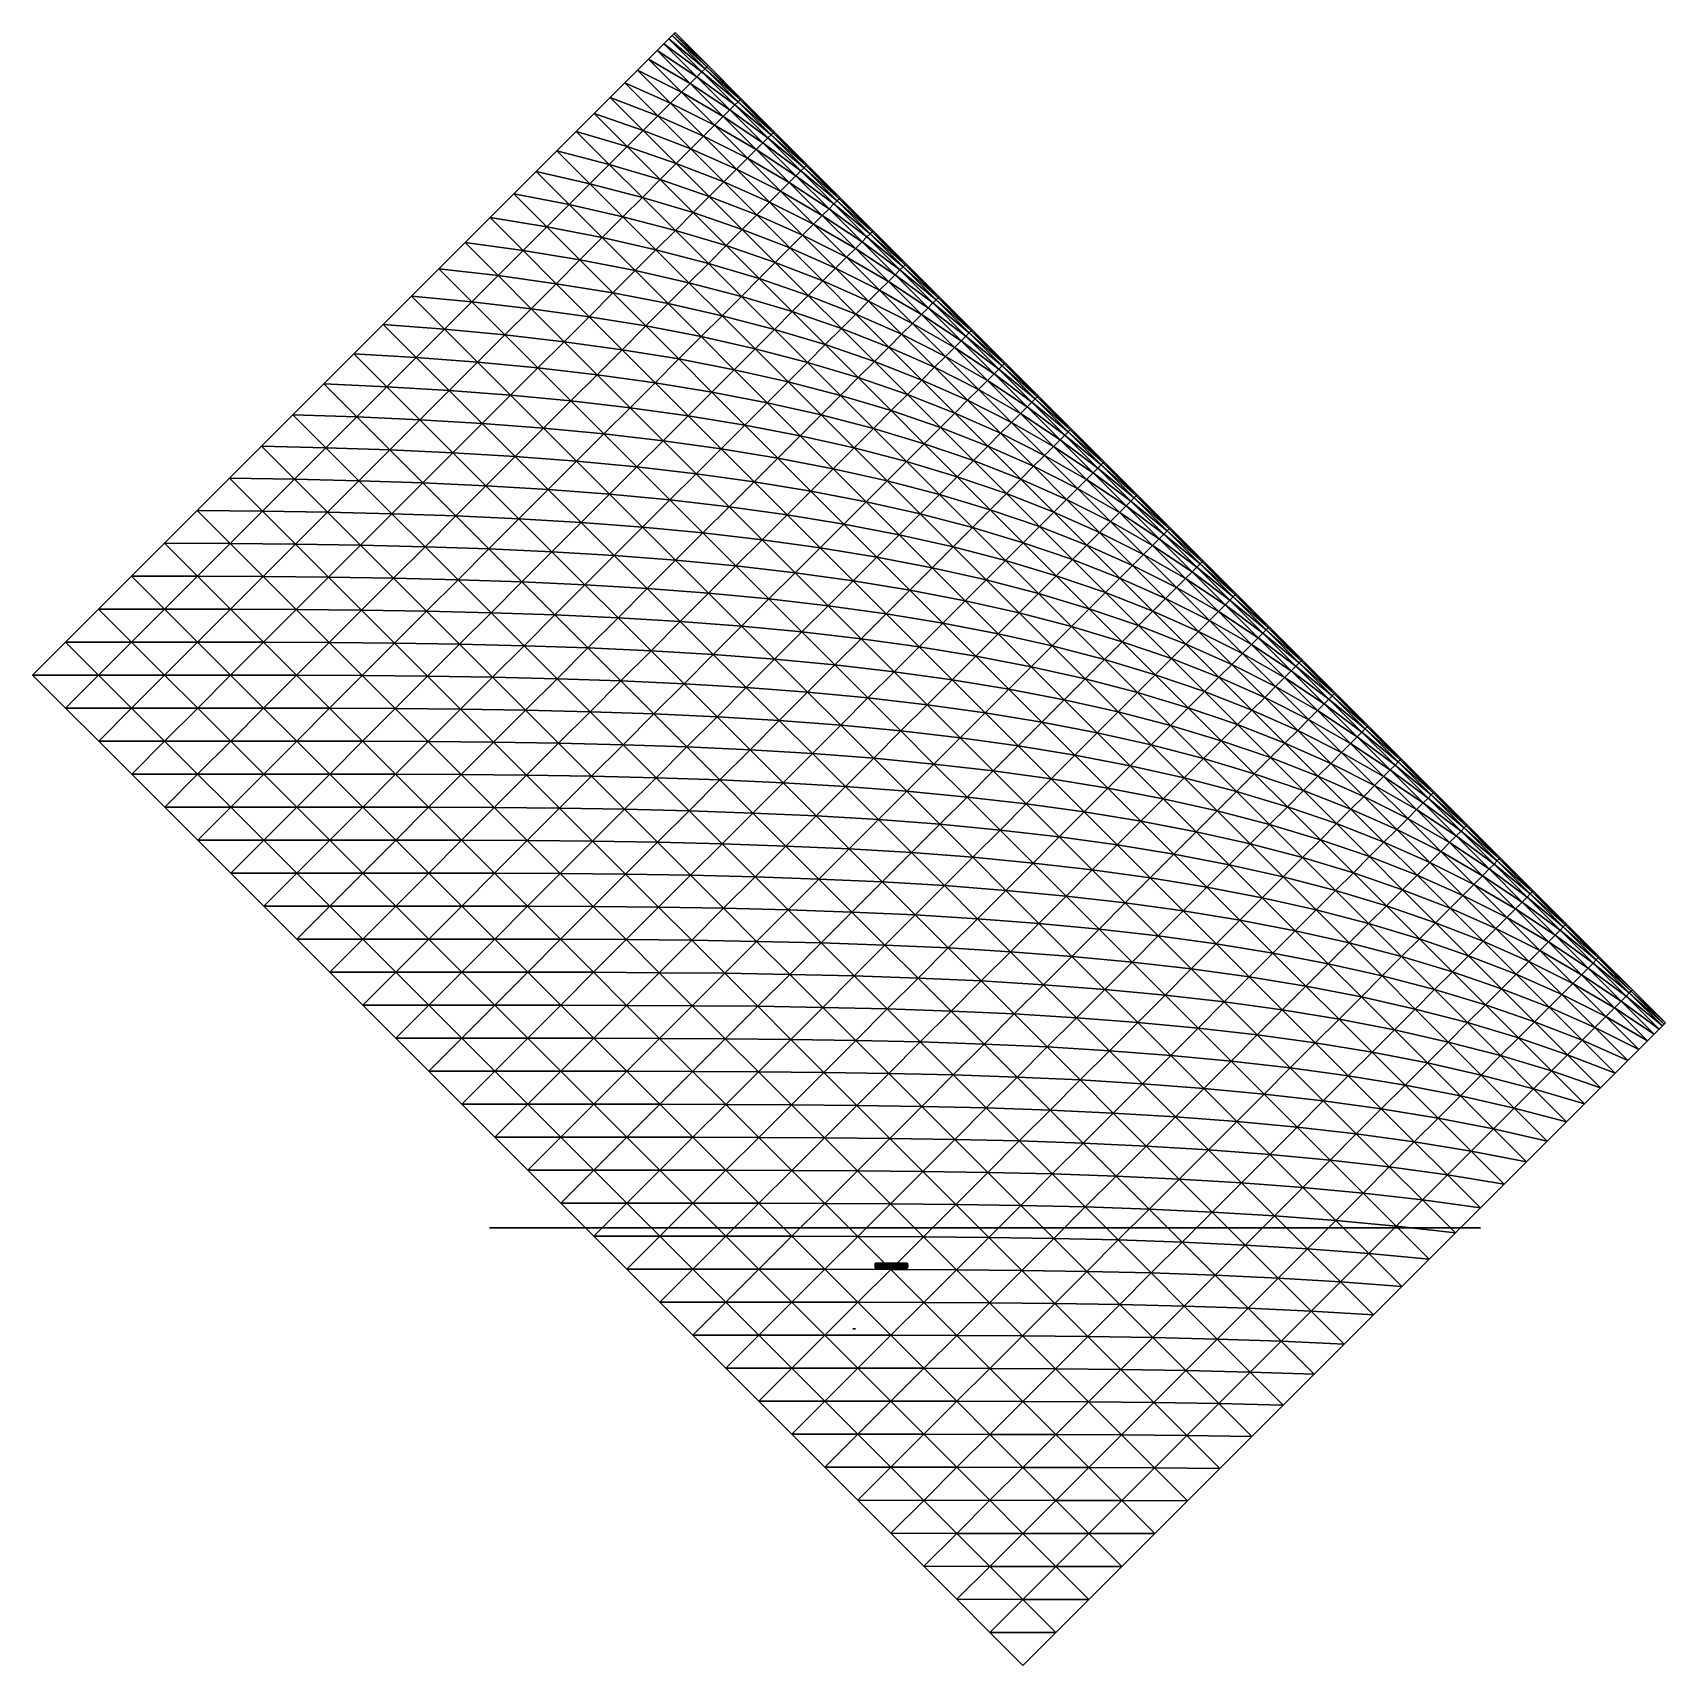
# Model space of a CAD drawing. Extents: x -1921 to 1576, y -721 to 2777.
import ezdxf

# ---------------------------------------------------------------- set-up
doc = ezdxf.new("R2010")
doc.units = 0
for name, color, linetype in [('CIRCLE02', 191, 'CONTINUOUS'), ('QUADPATCH01', 11, 'CONTINUOUS'), ('QUADPATCH02', 11, 'CONTINUOUS'), ('SHAPE4', 162, 'CONTINUOUS'), ('SHAPE5', 162, 'CONTINUOUS')]:
    doc.layers.add(name, color=color, linetype=linetype)

msp = doc.modelspace()

# ---------------------------------------------------------------- meshes
at = {"layer": 'CIRCLE02', "color": 191}
mesh = msp.add_polyface(dxfattribs=at)
corners = [(-162.471878, -0.000011, 244.170105), (-160.331284, -0.000011, 244.174957), (-159.936935, -0.000011, 244.220184), (-159.574341, -0.000011, 244.349045), (-159.254044, -0.000011, 244.551331), (-158.986572, -0.000011, 244.816833), (-158.782486, -0.000011, 245.135315), (-158.652298, -0.000011, 245.496582), (-158.606552, -0.000011, 245.890411), (-158.652252, -0.000011, 246.284592), (-158.782333, -0.000011, 246.646744), (-158.986282, -0.000011, 246.966446), (-159.253586, -0.000011, 247.233261), (-159.573746, -0.000011, 247.436752), (-159.936234, -0.000011, 247.566513), (-160.330536, -0.000011, 247.612076), (-160.602463, -0.000011, 247.606705), (-160.879425, -0.000011, 247.598114), (-161.165527, -0.000011, 247.589294), (-161.464798, -0.000011, 247.583237), (-161.781357, -0.000011, 247.582962), (-162.119247, -0.000011, 247.591461), (-162.482574, -0.000011, 247.61171), (-162.876511, -0.000011, 247.566162), (-163.238052, -0.000011, 247.436462), (-163.556915, -0.000011, 247.233032), (-163.822815, -0.000011, 246.966293), (-164.025482, -0.000011, 246.646667), (-164.154617, -0.000011, 246.284561), (-164.199951, -0.000011, 245.890411), (-164.154022, -0.000011, 245.496307), (-164.023361, -0.000011, 245.134354), (-163.818604, -0.000011, 244.814911), (-163.550415, -0.000011, 244.548386), (-163.229462, -0.000011, 244.345154), (-162.866394, -0.000011, 244.215591)]
mesh.append_faces([[corners[k] for k in face] for face in [(32, 30, 31)]], dxfattribs={"vtx0": -1})
mesh.append_faces([[corners[k] for k in face] for face in [(6, 9, 10), (5, 10, 11), (1, 11, 12), (1, 12, 13), (1, 13, 14), (1, 14, 15), (1, 15, 16), (0, 16, 17), (0, 17, 18), (0, 18, 19), (0, 19, 20), (0, 20, 21), (0, 21, 22), (34, 22, 23), (33, 23, 24), (33, 24, 25), (32, 25, 26), (32, 26, 27), (32, 27, 28), (32, 28, 29), (32, 29, 30)]], dxfattribs={"vtx0": -1, "vtx2": -1})
mesh.append_faces([[corners[k] for k in face] for face in [(6, 7, 9), (5, 6, 10), (4, 5, 11), (3, 4, 11), (2, 3, 11), (1, 2, 11), (0, 1, 16), (35, 0, 22), (34, 35, 22), (33, 34, 23), (32, 33, 25)]], dxfattribs={"vtx1": -1, "vtx2": -1})
mesh.append_faces([[corners[k] for k in face] for face in [(7, 8, 9)]], dxfattribs={"vtx2": -1})
at = {"layer": 'QUADPATCH01', "color": 11}
mesh = msp.add_polyface(dxfattribs=at)
corners = [(-942.396301, 216.795135, -280.699402), (1180.133789, 216.795135, -280.699402), (-942.396301, 216.795227, 1398.627808), (1180.133789, 216.795227, 1398.627808), (-588.641235, 216.795135, -280.699402), (-234.886154, 216.795135, -280.69928), (118.868729, 216.795135, -280.699402), (472.623779, 216.795135, -280.699402), (826.378723, 216.795135, -280.699402), (1180.133667, 216.795151, -0.81149), (1180.133667, 216.795166, 279.076385), (1180.133789, 216.795181, 558.964172), (1180.133789, 216.795197, 838.852051), (1180.133789, 216.795212, 1118.739868), (826.378662, 216.795227, 1398.627808), (472.623596, 216.795227, 1398.627686), (118.868729, 216.795227, 1398.627808), (-234.886337, 216.795227, 1398.627808), (-588.641296, 216.795227, 1398.627808), (-942.396179, 216.795212, 1118.739868), (-942.396179, 216.795197, 838.85199), (-942.396301, 216.795181, 558.964172), (-942.396301, 216.795166, 279.076294), (-942.396301, 216.795151, -0.81149), (-588.641357, 216.795151, -0.811551), (-234.886276, 216.795151, -0.811551), (118.868736, 216.795151, -0.81149), (472.623779, 216.795151, -0.811551), (826.378662, 216.795151, -0.811551), (-588.641235, 216.795166, 279.076355), (-234.886215, 216.795166, 279.076385), (118.868729, 216.795166, 279.076385), (472.623779, 216.795166, 279.076355), (826.378662, 216.795166, 279.076385), (-588.641296, 216.795181, 558.964172), (-234.886154, 216.795181, 558.964172), (118.868713, 216.795181, 558.964172), (472.623779, 216.795181, 558.964172), (826.378601, 216.795181, 558.964172), (-588.641235, 216.795197, 838.852051), (-234.886215, 216.795197, 838.852051), (118.868744, 216.795197, 838.852051), (472.623779, 216.795197, 838.852051), (826.378662, 216.795197, 838.852051), (-588.641357, 216.795212, 1118.739868), (-234.886246, 216.795212, 1118.739868), (118.868736, 216.795212, 1118.739868), (472.623779, 216.795212, 1118.739868), (826.378601, 216.795212, 1118.739868)]
mesh.append_faces([[corners[k] for k in face] for face in [(24, 25, 30), (30, 29, 24), (25, 26, 31), (31, 30, 25), (26, 27, 32), (32, 31, 26), (27, 28, 33), (33, 32, 27), (29, 30, 35), (35, 34, 29), (30, 31, 36), (36, 35, 30), (31, 32, 37), (37, 36, 31), (32, 33, 38), (38, 37, 32), (34, 35, 40), (40, 39, 34), (35, 36, 41), (41, 40, 35), (36, 37, 42), (42, 41, 36), (37, 38, 43), (43, 42, 37), (39, 40, 45), (45, 44, 39), (40, 41, 46), (46, 45, 40), (41, 42, 47), (47, 46, 41), (42, 43, 48), (48, 47, 42), (0, 4, 24), (24, 23, 0), (9, 28, 8), (8, 1, 9), (3, 14, 48), (48, 13, 3), (19, 44, 18), (18, 2, 19), (4, 5, 25), (25, 24, 4), (10, 33, 28), (28, 9, 10), (14, 15, 47), (47, 48, 14), (20, 39, 44), (44, 19, 20), (5, 6, 26), (26, 25, 5), (11, 38, 33), (33, 10, 11), (15, 16, 46), (46, 47, 15), (21, 34, 39), (39, 20, 21), (6, 7, 27), (27, 26, 6), (12, 43, 38), (38, 11, 12), (16, 17, 45), (45, 46, 16), (22, 29, 34), (34, 21, 22), (7, 8, 28), (28, 27, 7), (13, 48, 43), (43, 12, 13), (17, 18, 44), (44, 45, 17), (23, 24, 29), (29, 22, 23)]], dxfattribs={"vtx2": -1})
at = {"layer": 'QUADPATCH02', "color": 11}
mesh = msp.add_polyface(dxfattribs=at)
corners = [(-647.956543, 2532.589844, 911.24707), (-613.344788, 2567.20166, 998.459045), (-542.633911, 2496.490723, 998.459045), (-582.33844, 2598.208252, 1088.343018), (-511.627716, 2527.497314, 1088.343018), (-555.053223, 2625.493408, 1180.586182), (-484.342407, 2554.782715, 1180.586304), (-413.631653, 2484.072021, 1180.586304), (-531.604431, 2648.941895, 1274.876953), (-625.763794, 2696.204102, 1180.586304), (-602.315247, 2719.652588, 1274.877075), (-460.89386, 2578.231201, 1274.876953), (-718.667236, 2603.300537, 911.246948), (-390.183167, 2507.520508, 1274.877075), (-684.055481, 2637.912354, 998.459106), (-653.049072, 2668.918701, 1088.342896), (-512.65271, 2667.893799, 1370.934326), (-498.34845, 2682.197998, 1468.457275), (-427.637665, 2611.487305, 1468.457031), (-441.941986, 2597.183105, 1370.934082), (-488.043732, 2692.502686, 1567.106079), (-417.332947, 2621.791748, 1567.106201), (-481.090637, 2699.456055, 1666.540894), (-410.379913, 2628.745361, 1666.540894), (-476.840851, 2703.705811, 1766.421021), (-406.130127, 2632.995117, 1766.420898), (-356.927063, 2540.776611, 1468.457031), (-371.231262, 2526.472412, 1370.933838), (-346.622437, 2551.081299, 1567.105957), (-339.66925, 2558.034668, 1666.540771), (-335.419342, 2562.284424, 1766.421143), (-275.911713, 2480.370605, 1567.105957), (-268.958527, 2487.323975, 1666.540649), (-264.70874, 2491.57373, 1766.421021), (-583.363403, 2738.604492, 1370.93396), (-474.64621, 2705.900146, 1866.406616), (-547.551453, 2774.416504, 1766.421021), (-545.356995, 2776.61084, 1866.406738), (-569.059204, 2752.908691, 1468.456909), (-403.935669, 2635.189453, 1866.406494), (-558.754456, 2763.213379, 1567.106079), (-333.224945, 2564.479004, 1866.406738), (-551.80127, 2770.166748, 1666.540894), (-262.514252, 2493.768311, 1866.40686)]
mesh.append_faces([[corners[k] for k in face] for face in [(0, 1, 2), (1, 3, 4), (4, 2, 1), (3, 5, 6), (6, 4, 3), (4, 6, 7), (8, 5, 9), (9, 10, 8), (11, 6, 5), (5, 8, 11), (1, 0, 12), (6, 11, 13), (14, 15, 3), (3, 1, 14), (15, 9, 5), (5, 3, 15), (16, 17, 18), (18, 19, 16), (17, 20, 21), (21, 18, 17), (20, 22, 23), (23, 21, 20), (22, 24, 25), (25, 23, 22), (19, 18, 26), (26, 27, 19), (18, 21, 28), (28, 26, 18), (21, 23, 29), (29, 28, 21), (23, 25, 30), (30, 29, 23), (26, 28, 31), (28, 29, 32), (29, 30, 33), (10, 34, 16), (16, 8, 10), (35, 24, 36), (36, 37, 35), (34, 38, 17), (17, 16, 34), (39, 25, 24), (24, 35, 39), (38, 40, 20), (20, 17, 38), (41, 30, 25), (25, 39, 41), (40, 42, 22), (22, 20, 40), (43, 33, 30), (30, 41, 43), (11, 19, 27), (27, 13, 11), (42, 36, 24), (24, 22, 42), (8, 16, 19), (19, 11, 8)]], dxfattribs={"vtx2": -1})
mesh = msp.add_polyface(dxfattribs=at)
corners = [(-950.311462, 1805.970703, 245.801849), (-887.596802, 1868.685425, 291.970856), (-816.886047, 1797.974609, 291.970856), (-879.600708, 1735.260132, 245.801834), (-685.481812, 1787.957642, 343.186127), (-746.175415, 1727.264038, 291.970856), (-756.192444, 1858.668335, 343.186127), (-808.890015, 1664.549316, 245.801804), (-826.903137, 1929.379028, 343.186127), (-958.307434, 1939.395996, 291.970825), (-897.613831, 2000.089722, 343.186096), (-853.747498, 2185.377441, 460.178192), (-909.846436, 2129.278564, 399.320435), (-980.557129, 2199.989258, 399.320435), (-924.458252, 2256.088135, 460.178223), (-870.922668, 2309.623779, 525.521545), (-800.211792, 2238.912842, 525.521606), (-820.134155, 2360.412354, 595.112732), (-749.423401, 2289.70166, 595.112671), (-772.27655, 2408.27002, 668.713806), (-701.565796, 2337.559326, 668.713745), (-783.036926, 2114.666748, 460.178284), (-839.135742, 2058.567871, 399.320404), (-729.501282, 2168.202393, 525.521606), (-678.712708, 2218.990967, 595.112732), (-630.85498, 2266.848389, 668.713745), (-712.326294, 2043.956055, 460.178223), (-768.425171, 1987.8573, 399.320465), (-658.790588, 2097.491699, 525.521545), (-608.002014, 2148.280273, 595.112793), (-641.615479, 1973.245239, 460.178192), (-697.714355, 1917.146484, 399.320435), (-727.533569, 2453.012695, 746.086853), (-842.987122, 2478.980713, 668.713806), (-798.244324, 2523.723389, 746.086914), (-627.003662, 1846.435791, 399.320465), (-656.822998, 2382.302002, 746.086792), (-941.633301, 2380.334473, 525.521545), (-890.844727, 2431.123047, 595.112671), (-968.324524, 2070.800537, 343.186096), (-756.768738, 2565.198975, 827.01886), (-686.058044, 2494.488281, 827.018982), (-718.667236, 2603.300537, 911.246948), (-647.956543, 2532.589844, 911.24707), (-684.055481, 2637.912354, 998.459106), (-613.344788, 2567.20166, 998.459045), (-615.347351, 2423.777588, 827.018982), (-614.771057, 1717.24707, 343.186096)]
mesh.append_faces([[corners[k] for k in face] for face in [(0, 1, 2), (2, 3, 0), (4, 5, 2), (2, 6, 4), (5, 7, 3), (3, 2, 5), (8, 1, 9), (9, 10, 8), (6, 2, 1), (1, 8, 6), (11, 12, 13), (14, 15, 16), (16, 11, 14), (15, 17, 18), (18, 16, 15), (17, 19, 20), (20, 18, 17), (12, 11, 21), (21, 22, 12), (11, 16, 23), (23, 21, 11), (16, 18, 24), (24, 23, 16), (18, 20, 25), (25, 24, 18), (22, 21, 26), (26, 27, 22), (21, 23, 28), (28, 26, 21), (23, 24, 29), (29, 28, 23), (27, 26, 30), (30, 31, 27), (32, 19, 33), (33, 34, 32), (6, 31, 35), (35, 4, 6), (36, 20, 19), (19, 32, 36), (8, 27, 31), (31, 6, 8), (10, 22, 27), (27, 8, 10), (37, 38, 17), (17, 15, 37), (39, 12, 22), (22, 10, 39), (38, 33, 19), (19, 17, 38), (34, 40, 41), (41, 32, 34), (40, 42, 43), (43, 41, 40), (42, 44, 45), (32, 41, 46), (46, 36, 32), (5, 4, 47)]], dxfattribs={"vtx2": -1})
mesh = msp.add_polyface(dxfattribs=at)
corners = [(-586.112305, 2311.591309, 746.086914), (-630.85498, 2266.848389, 668.713745), (-701.565796, 2337.559326, 668.713745), (-656.822998, 2382.302002, 746.086792), (-515.401611, 2240.880615, 746.086914), (-686.058044, 2494.488281, 827.018982), (-647.956543, 2532.589844, 911.24707), (-577.245789, 2461.87915, 911.247009), (-615.347351, 2423.777588, 827.018982), (-542.633911, 2496.490723, 998.459045), (-506.535187, 2391.168457, 911.246948), (-544.636719, 2353.066895, 827.018982), (-471.923401, 2425.780273, 998.459045), (-511.627716, 2527.497314, 1088.343018), (-440.917023, 2456.786621, 1088.343018), (-413.631653, 2484.072021, 1180.586304), (-435.824585, 2320.458008, 911.24707), (-473.926086, 2282.356445, 827.018982), (-401.212708, 2355.06958, 998.459167), (-370.20636, 2386.075928, 1088.343018), (-342.921051, 2413.361328, 1180.586304), (-365.113739, 2249.74707, 911.247009), (-403.215332, 2211.645508, 827.01886), (-330.502045, 2284.358887, 998.459106), (-299.495667, 2315.365234, 1088.342896), (-272.210297, 2342.650635, 1180.586182), (-201.499695, 2271.939941, 1180.586182), (-228.784973, 2244.654541, 1088.342651), (-390.183167, 2507.520508, 1274.877075), (-484.342407, 2554.782715, 1180.586304), (-259.791351, 2213.648193, 998.459167), (-319.472473, 2436.809814, 1274.877075), (-248.76181, 2366.099121, 1274.877197), (-371.231262, 2526.472412, 1370.933838), (-356.927063, 2540.776611, 1468.457031), (-286.216492, 2470.066162, 1468.457275), (-300.520721, 2455.761963, 1370.934082), (-275.911713, 2480.370605, 1567.105957), (-268.958527, 2487.323975, 1666.540649), (-346.622437, 2551.081299, 1567.105957), (-264.70874, 2491.57373, 1766.421021), (-339.66925, 2558.034668, 1666.540771), (-215.505676, 2399.355225, 1468.457275), (-229.809998, 2385.051025, 1370.934326), (-205.20105, 2409.659912, 1567.106079), (-198.247833, 2416.613281, 1666.540649)]
mesh.append_faces([[corners[k] for k in face] for face in [(0, 1, 2), (2, 3, 0), (1, 0, 4), (5, 6, 7), (7, 8, 5), (9, 7, 6), (8, 7, 10), (10, 11, 8), (7, 9, 12), (12, 10, 7), (9, 13, 14), (14, 12, 9), (15, 14, 13), (11, 10, 16), (16, 17, 11), (10, 12, 18), (18, 16, 10), (12, 14, 19), (19, 18, 12), (14, 15, 20), (20, 19, 14), (17, 16, 21), (21, 22, 17), (16, 18, 23), (23, 21, 16), (18, 19, 24), (24, 23, 18), (19, 20, 25), (25, 24, 19), (26, 27, 24), (24, 25, 26), (28, 15, 29), (27, 30, 23), (23, 24, 27), (0, 11, 17), (17, 4, 0), (31, 20, 15), (15, 28, 31), (21, 23, 30), (3, 8, 11), (11, 0, 3), (32, 25, 20), (20, 31, 32), (33, 34, 35), (35, 36, 33), (37, 35, 34), (38, 37, 39), (40, 38, 41), (36, 35, 42), (42, 43, 36), (35, 37, 44), (37, 38, 45), (31, 36, 43), (43, 32, 31), (28, 33, 36), (36, 31, 28)]], dxfattribs={"vtx2": -1})
mesh = msp.add_polyface(dxfattribs=at)
corners = [(-178.051117, 2295.388428, 1274.877197), (-201.499695, 2271.939941, 1180.586182), (-272.210297, 2342.650635, 1180.586182), (-248.76181, 2366.099121, 1274.877197), (-205.20105, 2409.659912, 1567.106079), (-215.505676, 2399.355225, 1468.457275), (-286.216492, 2470.066162, 1468.457275), (-198.247833, 2416.613281, 1666.540649), (-275.911713, 2480.370605, 1567.105957), (-268.958527, 2487.323975, 1666.540649), (-264.70874, 2491.57373, 1766.421021), (-193.997986, 2420.863037, 1766.420776), (-121.092896, 2352.346924, 1866.406738), (-123.287384, 2350.152344, 1766.420898), (-191.803574, 2423.057617, 1866.406738), (-229.809998, 2385.051025, 1370.934326), (-159.099274, 2314.340332, 1370.934204), (-127.537148, 2345.902588, 1666.540649), (-134.490372, 2338.949219, 1567.106201), (-144.795059, 2328.644531, 1468.457153), (-262.514252, 2493.768311, 1866.40686), (-261.793915, 2070.224121, 827.019043), (-223.692474, 2108.325928, 911.247131), (-152.98172, 2037.615112, 911.24707), (-191.083282, 1999.51355, 827.019043), (-189.080673, 2142.9375, 998.459106), (-118.370071, 2072.227051, 998.459106), (-158.074326, 2173.944092, 1088.343018), (-87.363625, 2103.233398, 1088.34314), (-130.789032, 2201.229248, 1180.586304), (-60.078323, 2130.518555, 1180.586426), (-82.271126, 1966.904419, 911.247009), (-47.659317, 2001.516235, 998.459106), (-16.652878, 2032.522583, 1088.343018), (-107.340439, 2224.677979, 1274.877075), (-36.629669, 2153.967041, 1274.877075), (-294.403137, 2179.036377, 911.247131), (-259.791351, 2213.648193, 998.459167), (-228.784973, 2244.654541, 1088.342651), (-232.558807, 1958.037842, 746.086853), (-303.269562, 2028.748657, 746.086853), (-88.388542, 2243.629639, 1370.934448), (-50.38221, 2281.63623, 1866.406616), (-52.576683, 2279.44165, 1766.421021), (-74.084396, 2257.934082, 1468.457397), (-63.779644, 2268.23877, 1567.106079), (-56.826485, 2275.191895, 1666.540894), (-17.677881, 2172.918945, 1370.934204)]
mesh.append_faces([[corners[k] for k in face] for face in [(0, 1, 2), (2, 3, 0), (4, 5, 6), (7, 4, 8), (9, 10, 11), (11, 7, 9), (12, 13, 11), (11, 14, 12), (3, 15, 16), (16, 0, 3), (13, 17, 7), (7, 11, 13), (17, 18, 4), (4, 7, 17), (18, 19, 5), (5, 4, 18), (14, 11, 10), (10, 20, 14), (19, 16, 15), (15, 5, 19), (21, 22, 23), (23, 24, 21), (22, 25, 26), (26, 23, 22), (25, 27, 28), (28, 26, 25), (27, 29, 30), (30, 28, 27), (24, 23, 31), (23, 26, 32), (32, 31, 23), (26, 28, 33), (33, 32, 26), (34, 29, 1), (1, 0, 34), (35, 30, 29), (29, 34, 35), (25, 22, 36), (37, 38, 27), (27, 25, 37), (38, 1, 29), (29, 27, 38), (24, 39, 40), (0, 16, 41), (41, 34, 0), (42, 43, 13), (13, 12, 42), (16, 19, 44), (44, 41, 16), (19, 18, 45), (45, 44, 19), (18, 17, 46), (46, 45, 18), (17, 13, 43), (43, 46, 17), (34, 41, 47)]], dxfattribs={"vtx2": -1})
mesh = msp.add_polyface(dxfattribs=at)
corners = [(-1428.908325, 1751.637695, 114.290474), (-1498.248901, 1682.297485, 96.148979), (-1568.959595, 1753.008057, 96.148972), (-1499.619141, 1822.348389, 114.290466), (-1358.197754, 1680.927124, 114.290482), (-1638.918457, 1683.049072, 84.684647), (-1360.411621, 1820.134521, 138.923355), (-1293.014893, 1887.531372, 169.142929), (-1222.304199, 1816.820557, 169.142944), (-1289.700806, 1749.424072, 138.923355), (-1226.948975, 1953.59729, 204.814133), (-1156.238037, 1882.886475, 204.814133), (-1162.443604, 2018.102905, 245.801819), (-1091.732788, 1947.39209, 245.801819), (-1099.728882, 2080.817627, 291.970795), (-1029.018188, 2010.106689, 291.970825), (-1151.593506, 1746.109985, 169.14296), (-1218.990234, 1678.713257, 138.923355), (-1085.527588, 1812.176025, 204.814148), (-1021.022095, 1876.681519, 245.801834), (-958.307434, 1939.395996, 291.970825), (-1014.816833, 1741.465332, 204.814148), (-1080.882935, 1675.399292, 169.14296), (-950.311462, 1805.970703, 245.801849), (-887.596802, 1868.685425, 291.970856), (-879.600708, 1735.260132, 245.801834), (-944.10614, 1670.754639, 204.814163), (-1431.122192, 1890.845337, 138.923325), (-1039.035156, 2141.510986, 343.186066), (-1170.439575, 2151.528076, 291.970825), (-1109.74585, 2212.22168, 343.186096), (-1363.725586, 1958.242065, 169.142914), (-968.324524, 2070.800537, 343.186096), (-1297.659546, 2024.308105, 204.814117), (-897.613831, 2000.089722, 343.186096), (-1233.154175, 2088.813477, 245.801804), (-980.557129, 2199.989258, 399.320435), (-924.458252, 2256.088135, 460.178223), (-853.747498, 2185.377441, 460.178192), (-1051.267822, 2270.699951, 399.320435), (-995.168945, 2326.798828, 460.178192), (-941.633301, 2380.334473, 525.521545), (-870.922668, 2309.623779, 525.521545), (-909.846436, 2129.278564, 399.320435)]
mesh.append_faces([[corners[k] for k in face] for face in [(0, 1, 2), (2, 3, 0), (1, 0, 4), (5, 2, 1), (6, 7, 8), (8, 9, 6), (7, 10, 11), (11, 8, 7), (10, 12, 13), (13, 11, 10), (12, 14, 15), (15, 13, 12), (9, 8, 16), (16, 17, 9), (8, 11, 18), (18, 16, 8), (11, 13, 19), (19, 18, 11), (13, 15, 20), (20, 19, 13), (16, 18, 21), (21, 22, 16), (18, 19, 23), (23, 21, 18), (19, 20, 24), (24, 23, 19), (21, 23, 25), (25, 26, 21), (3, 27, 6), (6, 0, 3), (28, 14, 29), (29, 30, 28), (27, 31, 7), (7, 6, 27), (32, 15, 14), (14, 28, 32), (31, 33, 10), (10, 7, 31), (34, 20, 15), (15, 32, 34), (33, 35, 12), (12, 10, 33), (4, 9, 17), (35, 29, 14), (14, 12, 35), (0, 6, 9), (9, 4, 0), (36, 37, 38), (30, 39, 36), (36, 28, 30), (39, 40, 37), (37, 36, 39), (40, 41, 42), (42, 37, 40), (28, 36, 43), (43, 32, 28)]], dxfattribs={"vtx2": -1})
mesh = msp.add_polyface(dxfattribs=at)
corners = [(-678.712708, 2218.990967, 595.112732), (-630.85498, 2266.848389, 668.713745), (-560.144409, 2196.137939, 668.713745), (-608.002014, 2148.280273, 595.112793), (-712.326294, 2043.956055, 460.178223), (-658.790588, 2097.491699, 525.521545), (-588.079895, 2026.781006, 525.521606), (-641.615479, 1973.245239, 460.178192), (-537.291321, 2077.56958, 595.112732), (-489.433624, 2125.427002, 668.713745), (-373.980255, 2099.459229, 746.086914), (-418.723022, 2054.716553, 668.713684), (-444.690918, 2170.169922, 746.086914), (-466.580627, 2006.858887, 595.112671), (-517.369202, 1956.070313, 525.521606), (-515.401611, 2240.880615, 746.086914), (-570.904846, 1902.534668, 460.178192), (-627.003662, 1846.435791, 399.320465), (-697.714355, 1917.146484, 399.320435), (-403.215332, 2211.645508, 827.01886), (-332.504639, 2140.935059, 827.018921), (-473.926086, 2282.356445, 827.018982), (-259.791351, 2213.648193, 998.459167), (-294.403137, 2179.036377, 911.247131), (-365.113739, 2249.74707, 911.247009), (-500.194214, 1831.823975, 460.178253), (-446.658539, 1885.359619, 525.521606), (-375.947937, 1814.649048, 525.521606), (-429.483429, 1761.113281, 460.178253), (-395.869995, 1936.148315, 595.112732), (-325.159271, 1865.4375, 595.112671), (-348.01236, 1984.005859, 668.713806), (-277.301666, 1913.295166, 668.713806), (-254.448563, 1794.726807, 595.112793), (-206.590988, 1842.584473, 668.713806), (-685.481812, 1787.957642, 343.186127), (-556.292969, 1775.725098, 399.320465), (-303.269562, 2028.748657, 746.086853), (-232.558807, 1958.037842, 746.086853), (-261.793915, 2070.224121, 827.019043), (-223.692474, 2108.325928, 911.247131), (-189.080673, 2142.9375, 998.459106), (-191.083282, 1999.51355, 827.019043)]
mesh.append_faces([[corners[k] for k in face] for face in [(0, 1, 2), (2, 3, 0), (4, 5, 6), (6, 7, 4), (5, 3, 8), (8, 6, 5), (3, 2, 9), (9, 8, 3), (10, 11, 9), (9, 12, 10), (11, 13, 8), (8, 9, 11), (13, 14, 6), (6, 8, 13), (15, 2, 1), (14, 16, 7), (7, 6, 14), (12, 9, 2), (2, 15, 12), (16, 17, 18), (18, 7, 16), (12, 19, 20), (20, 10, 12), (15, 21, 19), (19, 12, 15), (22, 23, 24), (23, 20, 19), (19, 24, 23), (25, 26, 27), (27, 28, 25), (26, 29, 30), (30, 27, 26), (29, 31, 32), (32, 30, 29), (27, 30, 33), (30, 32, 34), (34, 33, 30), (35, 17, 36), (37, 31, 11), (11, 10, 37), (17, 16, 25), (25, 36, 17), (38, 32, 31), (31, 37, 38), (16, 14, 26), (26, 25, 16), (14, 13, 29), (29, 26, 14), (13, 11, 31), (31, 29, 13), (10, 20, 39), (39, 37, 10), (20, 23, 40), (40, 39, 20), (23, 22, 41), (37, 39, 42)]], dxfattribs={"vtx2": -1})
mesh = msp.add_polyface(dxfattribs=at)
corners = [(-87.363625, 2103.233398, 1088.34314), (-60.078323, 2130.518555, 1180.586426), (10.63236, 2059.807861, 1180.586426), (-16.652878, 2032.522583, 1088.343018), (-47.659317, 2001.516235, 998.459106), (54.057697, 1961.812012, 1088.343018), (81.343063, 1989.097168, 1180.586426), (34.080925, 2083.256592, 1274.877197), (-36.629669, 2153.967041, 1274.877075), (104.791611, 2012.545776, 1274.877197), (175.502289, 1941.835083, 1274.877197), (-88.388542, 2243.629639, 1370.934448), (-74.084396, 2257.934082, 1468.457397), (-3.373624, 2187.223145, 1468.457153), (-17.677881, 2172.918945, 1370.934204), (-63.779644, 2268.23877, 1567.106079), (6.930889, 2197.528076, 1567.106201), (-56.826485, 2275.191895, 1666.540894), (13.884197, 2204.481201, 1666.540894), (-52.576683, 2279.44165, 1766.421021), (18.13398, 2208.730957, 1766.420898), (67.33699, 2116.512695, 1468.457031), (53.032867, 2102.208252, 1370.93396), (77.641655, 2126.817383, 1567.105957), (84.594902, 2133.770508, 1666.540771), (88.844681, 2138.020264, 1766.421143), (138.047684, 2045.80188, 1468.457275), (123.743439, 2031.497681, 1370.934082), (148.352402, 2056.106689, 1567.105957), (155.305527, 2063.059814, 1666.540649), (159.555359, 2067.30957, 1766.421021), (208.758362, 1975.091309, 1468.457275), (194.454117, 1960.786987, 1370.934326), (219.063049, 1985.395874, 1567.106079), (226.016251, 1992.349121, 1666.540649), (230.266022, 1996.598877, 1766.420776), (232.460526, 1998.793457, 1866.406738), (303.171204, 1928.082764, 1866.406738), (20.328516, 2210.925293, 1866.406494), (-50.38221, 2281.63623, 1866.406616), (91.039154, 2140.214844, 1866.406738), (161.749832, 2069.50415, 1866.40686), (-107.340439, 2224.677979, 1274.877075)]
mesh.append_faces([[corners[k] for k in face] for face in [(0, 1, 2), (2, 3, 0), (4, 3, 5), (3, 2, 6), (6, 5, 3), (7, 2, 1), (1, 8, 7), (9, 6, 2), (2, 7, 9), (6, 9, 10), (11, 12, 13), (13, 14, 11), (12, 15, 16), (16, 13, 12), (15, 17, 18), (18, 16, 15), (17, 19, 20), (20, 18, 17), (14, 13, 21), (21, 22, 14), (13, 16, 23), (23, 21, 13), (16, 18, 24), (24, 23, 16), (18, 20, 25), (25, 24, 18), (22, 21, 26), (26, 27, 22), (21, 23, 28), (28, 26, 21), (23, 24, 29), (29, 28, 23), (24, 25, 30), (30, 29, 24), (27, 26, 31), (31, 32, 27), (26, 28, 33), (33, 31, 26), (28, 29, 34), (34, 33, 28), (29, 30, 35), (35, 34, 29), (35, 36, 37), (38, 20, 19), (19, 39, 38), (9, 27, 32), (40, 25, 20), (20, 38, 40), (7, 22, 27), (27, 9, 7), (41, 30, 25), (25, 40, 41), (8, 14, 22), (22, 7, 8), (36, 35, 30), (30, 41, 36), (14, 8, 42)]], dxfattribs={"vtx2": -1})
mesh = msp.add_polyface(dxfattribs=at)
corners = [(-183.737961, 1724.016235, 595.112854), (-234.526474, 1673.227539, 525.521606), (-305.237152, 1743.938232, 525.521667), (-254.448563, 1794.726807, 595.112793), (-206.590988, 1842.584473, 668.713806), (-135.88028, 1771.873779, 668.713806), (-65.169624, 1701.163086, 668.713806), (-113.027252, 1653.305542, 595.112793), (-20.426834, 1745.905884, 746.086975), (50.283848, 1675.19519, 746.086975), (-161.848206, 1887.327271, 746.086975), (-277.301666, 1913.295166, 668.713806), (-232.558807, 1958.037842, 746.086853), (-91.13752, 1816.616577, 746.086975), (-82.271126, 1966.904419, 911.247009), (-120.372566, 1928.802856, 827.019043), (-191.083282, 1999.51355, 827.019043), (-11.560403, 1896.193726, 911.247131), (-49.661926, 1858.092285, 827.019043), (-47.659317, 2001.516235, 998.459106), (23.051411, 1930.805542, 998.459229), (54.057697, 1961.812012, 1088.343018), (59.15028, 1825.483154, 911.24707), (21.04879, 1787.38147, 827.018921), (93.762039, 1860.094849, 998.459106), (124.768402, 1891.101196, 1088.342896), (81.343063, 1989.097168, 1180.586426), (152.053711, 1918.386475, 1180.586304), (246.212982, 1871.12439, 1274.877197), (222.764435, 1847.675903, 1180.586304), (175.502289, 1941.835083, 1274.877197), (91.75946, 1716.670898, 827.018982), (195.479111, 1820.390503, 1088.342773), (164.472748, 1789.384155, 998.459167), (129.860977, 1754.772339, 911.247131), (194.454117, 1960.786987, 1370.934326), (265.164825, 1890.076294, 1370.934204), (104.791611, 2012.545776, 1274.877197), (208.758362, 1975.091309, 1468.457275), (219.063049, 1985.395874, 1567.106079), (289.773743, 1914.685181, 1567.106201), (279.469055, 1904.380493, 1468.457153), (200.571671, 1684.061768, 911.247131), (235.183426, 1718.673462, 998.459167), (266.189819, 1749.679932, 1088.34314), (293.475067, 1776.96521, 1180.586304)]
mesh.append_faces([[corners[k] for k in face] for face in [(0, 1, 2), (3, 4, 5), (5, 0, 3), (0, 5, 6), (6, 7, 0), (6, 8, 9), (10, 4, 11), (11, 12, 10), (13, 5, 4), (4, 10, 13), (8, 6, 5), (5, 13, 8), (14, 15, 16), (15, 14, 17), (17, 18, 15), (14, 19, 20), (20, 17, 14), (21, 20, 19), (18, 17, 22), (22, 23, 18), (17, 20, 24), (24, 22, 17), (20, 21, 25), (25, 24, 20), (21, 26, 27), (27, 25, 21), (28, 29, 27), (27, 30, 28), (8, 23, 31), (31, 9, 8), (29, 32, 25), (25, 27, 29), (13, 18, 23), (23, 8, 13), (32, 33, 24), (24, 25, 32), (10, 15, 18), (18, 13, 10), (33, 34, 22), (22, 24, 33), (12, 16, 15), (15, 10, 12), (30, 27, 26), (34, 31, 23), (23, 22, 34), (30, 35, 36), (36, 28, 30), (35, 30, 37), (38, 39, 40), (35, 38, 41), (31, 34, 42), (34, 33, 43), (43, 42, 34), (33, 32, 44), (44, 43, 33), (32, 29, 45)]], dxfattribs={"vtx2": -1})
mesh = msp.add_polyface(dxfattribs=at)
corners = [(303.171204, 1928.082764, 1866.406738), (300.976746, 1925.888184, 1766.420898), (230.266022, 1996.598877, 1766.420776), (296.726929, 1921.638428, 1666.540649), (226.016251, 1992.349121, 1666.540649), (289.773743, 1914.685181, 1567.106201), (219.063049, 1985.395874, 1567.106079), (279.469055, 1904.380493, 1468.457153), (208.758362, 1975.091309, 1468.457275), (265.164825, 1890.076294, 1370.934204), (194.454117, 1960.786987, 1370.934326), (200.571671, 1684.061768, 911.247131), (235.183426, 1718.673462, 998.459167), (305.894104, 1647.962769, 998.459167), (266.189819, 1749.679932, 1088.34314), (336.900482, 1678.969116, 1088.34314), (293.475067, 1776.96521, 1180.586304), (364.185791, 1706.254517, 1180.586426), (316.923645, 1800.413818, 1274.877075), (222.764435, 1847.675903, 1180.586304), (246.212982, 1871.12439, 1274.877197), (387.634338, 1729.703125, 1274.877075), (458.345032, 1658.992432, 1274.877197), (195.479111, 1820.390503, 1088.342773), (335.875488, 1819.365601, 1370.934448), (350.179749, 1833.669922, 1468.457397), (420.890442, 1762.959229, 1468.457153), (406.586212, 1748.654907, 1370.934204), (360.484467, 1843.974609, 1567.106079), (431.195068, 1773.263794, 1567.106201), (367.437653, 1850.927856, 1666.540894), (438.148285, 1780.217041, 1666.540894), (371.687408, 1855.177612, 1766.421021), (442.398102, 1784.466919, 1766.420898), (491.601135, 1692.248535, 1468.457031), (477.296906, 1677.944336, 1370.93396), (501.905762, 1702.553223, 1567.105957), (508.858948, 1709.506348, 1666.540771), (513.108765, 1713.756226, 1766.421265), (579.569702, 1638.795654, 1666.540771), (583.819458, 1643.045532, 1766.421143), (373.881897, 1857.37207, 1866.406738), (444.592529, 1786.661377, 1866.406616), (515.303284, 1715.950684, 1866.40686), (586.013977, 1645.23999, 1866.406982)]
mesh.append_faces([[corners[k] for k in face] for face in [(0, 1, 2), (1, 3, 4), (4, 2, 1), (3, 5, 6), (6, 4, 3), (5, 7, 8), (7, 9, 10), (11, 12, 13), (12, 14, 15), (14, 16, 17), (17, 15, 14), (18, 16, 19), (19, 20, 18), (21, 17, 16), (16, 18, 21), (17, 21, 22), (16, 14, 23), (24, 25, 26), (26, 27, 24), (25, 28, 29), (29, 26, 25), (28, 30, 31), (31, 29, 28), (30, 32, 33), (33, 31, 30), (27, 26, 34), (34, 35, 27), (26, 29, 36), (36, 34, 26), (29, 31, 37), (37, 36, 29), (31, 33, 38), (38, 37, 31), (36, 37, 39), (37, 38, 40), (20, 9, 24), (24, 18, 20), (41, 32, 1), (1, 0, 41), (9, 7, 25), (25, 24, 9), (42, 33, 32), (32, 41, 42), (7, 5, 28), (28, 25, 7), (43, 38, 33), (33, 42, 43), (5, 3, 30), (30, 28, 5), (38, 43, 44), (21, 27, 35), (35, 22, 21), (3, 1, 32), (32, 30, 3), (18, 24, 27), (27, 21, 18)]], dxfattribs={"vtx2": -1})
mesh = msp.add_polyface(dxfattribs=at)
corners = [(-667.468689, 1523.128052, 245.801865), (-604.754089, 1585.842651, 291.970856), (-534.043396, 1515.131958, 291.970856), (-596.757935, 1452.417358, 245.80188), (-727.329468, 1321.845947, 169.143005), (-661.263428, 1387.911865, 204.814194), (-590.552734, 1317.201172, 204.814194), (-656.618774, 1251.135132, 169.143005), (-526.047363, 1381.706665, 245.801895), (-463.332703, 1444.421265, 291.970886), (-519.842041, 1246.490479, 204.814209), (-585.908142, 1180.424438, 169.143021), (-455.336639, 1310.995972, 245.801865), (-392.62204, 1373.710571, 291.970886), (-261.217682, 1363.693604, 343.186188), (-321.911285, 1303, 291.970886), (-331.928375, 1434.404297, 343.186157), (-544.060303, 1646.536255, 343.186157), (-675.464722, 1656.553345, 291.970856), (-614.771057, 1717.24707, 343.186096), (-384.625916, 1240.285278, 245.801849), (-473.349731, 1575.825684, 343.186157), (-449.131378, 1175.779907, 204.814209), (-402.639069, 1505.11499, 343.186157), (-556.292969, 1775.725098, 399.320465), (-500.194214, 1831.823975, 460.178253), (-429.483429, 1761.113281, 460.178253), (-485.582336, 1705.014404, 399.320496), (-358.772858, 1690.402588, 460.178345), (-414.871613, 1634.303711, 399.320465), (-375.947937, 1814.649048, 525.521606), (-305.237152, 1743.938232, 525.521667), (-254.448563, 1794.726807, 595.112793), (-288.062134, 1619.691895, 460.178253), (-344.16098, 1563.59314, 399.320496), (-234.526474, 1673.227539, 525.521606), (-183.737961, 1724.016235, 595.112854), (-217.351471, 1548.981323, 460.178223), (-273.450256, 1492.882324, 399.320465), (-685.481812, 1787.957642, 343.186127), (-202.739578, 1422.171753, 399.320526), (-190.506989, 1292.98291, 343.186157), (-251.200638, 1232.289307, 291.970886)]
mesh.append_faces([[corners[k] for k in face] for face in [(0, 1, 2), (2, 3, 0), (4, 5, 6), (6, 7, 4), (5, 3, 8), (8, 6, 5), (3, 2, 9), (9, 8, 3), (7, 6, 10), (10, 11, 7), (6, 8, 12), (12, 10, 6), (8, 9, 13), (13, 12, 8), (14, 15, 13), (13, 16, 14), (17, 1, 18), (18, 19, 17), (15, 20, 12), (12, 13, 15), (21, 2, 1), (1, 17, 21), (20, 22, 10), (10, 12, 20), (23, 9, 2), (2, 21, 23), (16, 13, 9), (9, 23, 16), (24, 25, 26), (26, 27, 24), (27, 26, 28), (28, 29, 27), (26, 30, 31), (31, 28, 26), (32, 31, 30), (29, 28, 33), (33, 34, 29), (28, 31, 35), (35, 33, 28), (31, 32, 36), (34, 33, 37), (37, 38, 34), (24, 19, 39), (16, 38, 40), (40, 14, 16), (23, 34, 38), (38, 16, 23), (21, 29, 34), (34, 23, 21), (17, 27, 29), (29, 21, 17), (19, 24, 27), (27, 17, 19), (41, 42, 15), (15, 14, 41), (20, 15, 42)]], dxfattribs={"vtx2": -1})
mesh = msp.add_polyface(dxfattribs=at)
corners = [(-1075.355103, 1398.084351, 114.290512), (-1144.695435, 1328.743896, 96.149025), (-1215.406006, 1399.45459, 96.14901), (-1146.065796, 1468.795044, 114.290504), (-1214.654297, 1258.785034, 84.684692), (-1285.365112, 1329.495605, 84.684692), (-1218.990234, 1678.713257, 138.923355), (-1151.593506, 1746.109985, 169.14296), (-1080.882935, 1675.399292, 169.14296), (-1148.279541, 1608.002686, 138.92337), (-1010.17218, 1604.688477, 169.142975), (-1077.56897, 1537.29187, 138.923386), (-1014.816833, 1741.465332, 204.814148), (-944.10614, 1670.754639, 204.814163), (-1006.858154, 1466.581299, 138.92337), (-1216.776489, 1539.505737, 114.290497), (-808.890015, 1664.549316, 245.801804), (-873.395508, 1600.043945, 204.814163), (-879.600708, 1735.260132, 245.801834), (-939.461548, 1533.977905, 169.14296), (-1004.644287, 1327.373779, 114.29052), (-1073.984741, 1258.033325, 96.149025), (-933.933594, 1256.662964, 114.290527), (-1003.274048, 1187.322632, 96.149033), (-1143.943726, 1188.074341, 84.684708), (-936.147522, 1395.870483, 138.923401), (-868.750854, 1463.267334, 169.142975), (-798.0401, 1392.556519, 169.14299), (-865.436768, 1325.159912, 138.923401), (-802.684814, 1529.333252, 204.814178), (-731.974182, 1458.622681, 204.814178), (-738.179443, 1593.838745, 245.801865), (-667.468689, 1523.128052, 245.801865), (-675.464722, 1656.553345, 291.970856), (-604.754089, 1585.842651, 291.970856), (-727.329468, 1321.845947, 169.143005), (-794.726074, 1254.449097, 138.923401), (-661.263428, 1387.911865, 204.814194), (-596.757935, 1452.417358, 245.80188), (-656.618774, 1251.135132, 169.143005), (-724.015381, 1183.738525, 138.923416), (-614.771057, 1717.24707, 343.186096), (-746.175415, 1727.264038, 291.970856), (-863.223022, 1185.952271, 114.290535)]
mesh.append_faces([[corners[k] for k in face] for face in [(0, 1, 2), (2, 3, 0), (1, 4, 5), (6, 7, 8), (8, 9, 6), (9, 8, 10), (10, 11, 9), (8, 12, 13), (13, 10, 8), (3, 11, 14), (14, 0, 3), (15, 9, 11), (11, 3, 15), (16, 17, 13), (13, 18, 16), (17, 19, 10), (10, 13, 17), (19, 14, 11), (11, 10, 19), (20, 21, 1), (1, 0, 20), (22, 23, 21), (21, 20, 22), (4, 1, 21), (21, 24, 4), (25, 26, 27), (27, 28, 25), (26, 29, 30), (30, 27, 26), (29, 31, 32), (32, 30, 29), (31, 33, 34), (34, 32, 31), (28, 27, 35), (35, 36, 28), (27, 30, 37), (37, 35, 27), (30, 32, 38), (38, 37, 30), (36, 35, 39), (39, 40, 36), (0, 14, 25), (25, 20, 0), (41, 33, 42), (14, 19, 26), (26, 25, 14), (19, 17, 29), (29, 26, 19), (17, 16, 31), (31, 29, 17), (22, 28, 36), (36, 43, 22), (16, 42, 33), (33, 31, 16), (20, 25, 28), (28, 22, 20)]], dxfattribs={"vtx2": -1})
mesh = msp.add_polyface(dxfattribs=at)
corners = [(-288.062134, 1619.691895, 460.178253), (-234.526474, 1673.227539, 525.521606), (-163.815811, 1602.516846, 525.521606), (-217.351471, 1548.981323, 460.178223), (-183.737961, 1724.016235, 595.112854), (-113.027252, 1653.305542, 595.112793), (50.283848, 1675.19519, 746.086975), (5.541081, 1630.452393, 668.713745), (-65.169624, 1701.163086, 668.713806), (-42.316536, 1582.594727, 595.112732), (-93.105125, 1531.806152, 525.521606), (-146.640778, 1478.270508, 460.178253), (-202.739578, 1422.171753, 399.320526), (-273.450256, 1492.882324, 399.320465), (-251.200638, 1232.289307, 291.970886), (-190.506989, 1292.98291, 343.186157), (-119.796295, 1222.272217, 343.186188), (-132.028946, 1351.46106, 399.320526), (-75.930077, 1407.559814, 460.178314), (-5.219361, 1336.849243, 460.178284), (-61.318214, 1280.750366, 399.320526), (-22.394445, 1461.095581, 525.521667), (48.316238, 1390.384888, 525.521667), (28.394133, 1511.884155, 595.112793), (99.10482, 1441.173462, 595.112732), (76.251747, 1559.741699, 668.713867), (146.962433, 1489.031006, 668.713806), (65.491264, 1266.138428, 460.178375), (9.392456, 1210.039673, 399.320496), (119.026939, 1319.674194, 525.521729), (169.815491, 1370.462769, 595.112793), (217.673111, 1418.320435, 668.713806), (136.201981, 1195.427856, 460.178314), (189.737625, 1248.963501, 525.521667), (240.526199, 1299.752075, 595.112854), (-261.217682, 1363.693604, 343.186188), (120.99453, 1604.484497, 746.086914), (191.705215, 1533.773804, 746.086853), (91.75946, 1716.670898, 827.018982), (162.470123, 1645.960205, 827.019043), (200.571671, 1684.061768, 911.247131), (233.180832, 1575.249512, 827.019043)]
mesh.append_faces([[corners[k] for k in face] for face in [(0, 1, 2), (2, 3, 0), (1, 4, 5), (5, 2, 1), (6, 7, 8), (7, 9, 5), (5, 8, 7), (9, 10, 2), (2, 5, 9), (10, 11, 3), (3, 2, 10), (11, 12, 13), (13, 3, 11), (14, 15, 16), (17, 18, 19), (19, 20, 17), (18, 21, 22), (22, 19, 18), (21, 23, 24), (24, 22, 21), (23, 25, 26), (26, 24, 23), (20, 19, 27), (27, 28, 20), (19, 22, 29), (29, 27, 19), (22, 24, 30), (30, 29, 22), (24, 26, 31), (31, 30, 24), (28, 27, 32), (27, 29, 33), (33, 32, 27), (29, 30, 34), (35, 12, 17), (17, 15, 35), (36, 25, 7), (7, 6, 36), (12, 11, 18), (18, 17, 12), (37, 26, 25), (25, 36, 37), (11, 10, 21), (21, 18, 11), (10, 9, 23), (23, 21, 10), (16, 20, 28), (9, 7, 25), (25, 23, 9), (15, 17, 20), (20, 16, 15), (6, 38, 39), (39, 36, 6), (40, 39, 38), (36, 39, 41), (41, 37, 36)]], dxfattribs={"vtx2": -1})
mesh = msp.add_polyface(dxfattribs=at)
corners = [(240.526199, 1299.752075, 595.112854), (189.737625, 1248.963501, 525.521667), (119.026939, 1319.674194, 525.521729), (169.815491, 1370.462769, 595.112793), (217.673111, 1418.320435, 668.713806), (288.383789, 1347.609741, 668.713867), (311.236847, 1229.041382, 595.112854), (359.094452, 1276.899048, 668.713867), (474.547943, 1250.931152, 746.087036), (429.805145, 1206.188354, 668.713806), (403.83725, 1321.641846, 746.087036), (262.415894, 1463.063232, 746.086975), (146.962433, 1489.031006, 668.713806), (191.705215, 1533.773804, 746.086853), (333.126587, 1392.352539, 746.087036), (162.470123, 1645.960205, 827.019043), (200.571671, 1684.061768, 911.247131), (271.282349, 1613.350952, 911.247131), (233.180832, 1575.249512, 827.019043), (305.894104, 1647.962769, 998.459167), (336.900482, 1678.969116, 1088.34314), (235.183426, 1718.673462, 998.459167), (341.993011, 1542.640381, 911.24707), (303.891479, 1504.538818, 827.019104), (376.604767, 1577.252075, 998.459167), (407.611176, 1608.258545, 1088.343018), (364.185791, 1706.254517, 1180.586426), (434.896454, 1635.543823, 1180.586426), (412.703705, 1471.929688, 911.247192), (374.602203, 1433.828125, 827.019104), (447.315491, 1506.541382, 998.45929), (478.321869, 1537.547852, 1088.34314), (505.607147, 1564.83313, 1180.586426), (483.414398, 1401.218994, 911.247131), (445.312866, 1363.117432, 827.018982), (518.026123, 1435.830688, 998.459167), (549.032471, 1466.837158, 1088.343018), (516.02356, 1292.406738, 827.019043), (458.345032, 1658.992432, 1274.877197), (529.055725, 1588.281738, 1274.877197), (554.125061, 1330.508301, 911.247192), (477.296906, 1677.944336, 1370.93396), (491.601135, 1692.248535, 1468.457031), (562.311768, 1621.537842, 1468.457275), (548.007568, 1607.233521, 1370.934082)]
mesh.append_faces([[corners[k] for k in face] for face in [(0, 1, 2), (3, 4, 5), (5, 0, 3), (1, 0, 6), (0, 5, 7), (7, 6, 0), (8, 9, 7), (7, 10, 8), (6, 7, 9), (11, 4, 12), (12, 13, 11), (14, 5, 4), (4, 11, 14), (10, 7, 5), (5, 14, 10), (15, 16, 17), (17, 18, 15), (19, 17, 16), (20, 19, 21), (18, 17, 22), (22, 23, 18), (17, 19, 24), (24, 22, 17), (19, 20, 25), (25, 24, 19), (20, 26, 27), (27, 25, 20), (23, 22, 28), (28, 29, 23), (22, 24, 30), (30, 28, 22), (24, 25, 31), (31, 30, 24), (25, 27, 32), (32, 31, 25), (29, 28, 33), (33, 34, 29), (28, 30, 35), (35, 33, 28), (30, 31, 36), (36, 35, 30), (10, 34, 37), (37, 8, 10), (14, 29, 34), (34, 10, 14), (38, 27, 26), (11, 23, 29), (29, 14, 11), (39, 32, 27), (27, 38, 39), (13, 18, 23), (23, 11, 13), (40, 37, 34), (34, 33, 40), (41, 42, 43), (38, 41, 44)]], dxfattribs={"vtx2": -1})
mesh = msp.add_polyface(dxfattribs=at)
corners = [(478.321869, 1537.547852, 1088.34314), (505.607147, 1564.83313, 1180.586426), (576.31781, 1494.122437, 1180.586304), (549.032471, 1466.837158, 1088.343018), (670.477051, 1446.860352, 1274.877197), (647.028503, 1423.411743, 1180.586304), (599.766357, 1517.571045, 1274.877197), (619.743164, 1396.126465, 1088.342773), (588.736816, 1365.120117, 998.459229), (518.026123, 1435.830688, 998.459167), (554.125061, 1330.508301, 911.247192), (483.414398, 1401.218994, 911.247131), (529.055725, 1588.281738, 1274.877197), (562.311768, 1621.537842, 1468.457275), (548.007568, 1607.233521, 1370.934082), (477.296906, 1677.944336, 1370.93396), (491.601135, 1692.248535, 1468.457031), (501.905762, 1702.553223, 1567.105957), (572.616516, 1631.842529, 1567.105957), (579.569702, 1638.795654, 1666.540771), (583.819458, 1643.045532, 1766.421143), (508.858948, 1709.506348, 1666.540771), (633.022461, 1550.827148, 1468.457275), (618.718201, 1536.522827, 1370.934326), (643.327148, 1561.131836, 1567.106079), (650.280334, 1568.085083, 1666.540771), (654.53009, 1572.334839, 1766.420898), (656.724609, 1574.529297, 1866.40686), (727.435303, 1503.818604, 1866.40686), (689.428955, 1465.812256, 1370.934204), (725.240784, 1501.624146, 1766.421021), (720.990967, 1497.37439, 1666.540771), (714.037842, 1490.421143, 1567.106323), (458.345032, 1658.992432, 1274.877197), (586.013977, 1645.23999, 1866.406982), (513.108765, 1713.756226, 1766.421265), (703.733154, 1480.116455, 1468.457153), (586.734192, 1221.696045, 827.019104), (624.835815, 1259.797607, 911.247192), (695.546387, 1189.086914, 911.247131), (659.447571, 1294.409424, 998.459167), (730.158203, 1223.69873, 998.459167), (474.547943, 1250.931152, 746.087036), (516.02356, 1292.406738, 827.019043), (741.187744, 1376.149658, 1274.877075), (717.739197, 1352.70105, 1180.586304), (690.453918, 1325.415771, 1088.34314)]
mesh.append_faces([[corners[k] for k in face] for face in [(0, 1, 2), (2, 3, 0), (4, 5, 2), (2, 6, 4), (5, 7, 3), (3, 2, 5), (7, 8, 9), (9, 3, 7), (8, 10, 11), (11, 9, 8), (6, 2, 1), (1, 12, 6), (13, 14, 15), (16, 17, 18), (18, 13, 16), (19, 18, 17), (20, 19, 21), (14, 13, 22), (22, 23, 14), (13, 18, 24), (24, 22, 13), (18, 19, 25), (25, 24, 18), (19, 20, 26), (26, 25, 19), (26, 27, 28), (6, 23, 29), (29, 4, 6), (30, 31, 25), (25, 26, 30), (12, 14, 23), (23, 6, 12), (31, 32, 24), (24, 25, 31), (14, 12, 33), (34, 20, 35), (32, 36, 22), (22, 24, 32), (27, 26, 20), (20, 34, 27), (36, 29, 23), (23, 22, 36), (37, 38, 39), (38, 40, 41), (41, 39, 38), (42, 43, 37), (44, 45, 5), (5, 4, 44), (43, 10, 38), (38, 37, 43), (10, 8, 40), (40, 38, 10), (8, 7, 46), (46, 40, 8), (7, 5, 45), (45, 46, 7)]], dxfattribs={"vtx2": -1})
mesh = msp.add_polyface(dxfattribs=at)
corners = [(-1779.978027, 1400.568115, 80.923027), (-1709.254272, 1471.29187, 78.014832), (-1638.543579, 1400.581055, 78.014847), (-1709.267578, 1329.857178, 80.923035), (-1638.60376, 1541.942383, 78.954323), (-1567.8927, 1471.231689, 78.95433), (-1568.207886, 1612.338501, 84.684654), (-1497.497192, 1541.627563, 84.684662), (-1498.248901, 1682.297485, 96.148979), (-1427.538208, 1611.58667, 96.148987), (-1567.832886, 1329.870483, 78.014862), (-1638.556763, 1259.146606, 80.92305), (-1497.182373, 1400.520996, 78.954346), (-1426.786499, 1470.916992, 84.684669), (-1356.827393, 1540.875977, 96.148994), (-1497.122437, 1259.15979, 78.01487), (-1567.846313, 1188.435913, 80.923058), (-1426.47168, 1329.810425, 78.954361), (-1356.075806, 1400.206299, 84.684685), (-1286.116821, 1470.165283, 96.149002), (-1355.760986, 1259.099731, 78.954369), (-1426.411377, 1188.449219, 78.014885), (-1285.365112, 1329.495605, 84.684692), (-1215.406006, 1399.45459, 96.14901), (-1921.304077, 1400.663452, 86.735725), (-1850.688965, 1471.278564, 80.923019), (-1850.593384, 1329.952759, 86.735733), (-1779.965088, 1542.002441, 78.014824), (-1358.197754, 1680.927124, 114.290482), (-1144.695435, 1328.743896, 96.149025), (-1709.314331, 1612.653198, 78.954315), (-1287.487061, 1610.216431, 114.290489), (-1214.654297, 1258.785034, 84.684692), (-1285.050293, 1188.389038, 78.954376), (-1638.918457, 1683.049072, 84.684647), (-1216.776489, 1539.505737, 114.290497), (-1779.88269, 1259.242065, 86.735741), (-1709.171997, 1188.531372, 86.735748), (-1146.065796, 1468.795044, 114.290504), (-1218.990234, 1678.713257, 138.923355), (-1148.279541, 1608.002686, 138.92337)]
mesh.append_faces([[corners[k] for k in face] for face in [(0, 1, 2), (2, 3, 0), (1, 4, 5), (5, 2, 1), (4, 6, 7), (7, 5, 4), (6, 8, 9), (9, 7, 6), (3, 2, 10), (10, 11, 3), (2, 5, 12), (12, 10, 2), (5, 7, 13), (13, 12, 5), (7, 9, 14), (14, 13, 7), (11, 10, 15), (15, 16, 11), (10, 12, 17), (17, 15, 10), (12, 13, 18), (18, 17, 12), (13, 14, 19), (19, 18, 13), (15, 17, 20), (20, 21, 15), (17, 18, 22), (22, 20, 17), (18, 19, 23), (23, 22, 18), (24, 25, 0), (0, 26, 24), (25, 27, 1), (1, 0, 25), (28, 9, 8), (22, 23, 29), (27, 30, 4), (4, 1, 27), (31, 14, 9), (9, 28, 31), (32, 33, 20), (20, 22, 32), (30, 34, 6), (6, 4, 30), (35, 19, 14), (14, 31, 35), (36, 3, 11), (11, 37, 36), (8, 6, 34), (38, 23, 19), (19, 35, 38), (26, 0, 3), (3, 36, 26), (31, 39, 40), (40, 35, 31), (39, 31, 28)]], dxfattribs={"vtx2": -1})
mesh = msp.add_polyface(dxfattribs=at)
corners = [(727.435303, 1503.818604, 1866.40686), (725.240784, 1501.624146, 1766.421021), (654.53009, 1572.334839, 1766.420898), (659.447571, 1294.409424, 998.459167), (690.453918, 1325.415771, 1088.34314), (761.164551, 1254.705078, 1088.34314), (730.158203, 1223.69873, 998.459167), (717.739197, 1352.70105, 1180.586304), (788.44989, 1281.990356, 1180.586426), (831.875244, 1183.994385, 1088.34314), (859.160583, 1211.279663, 1180.586426), (811.898438, 1305.438965, 1274.877075), (741.187744, 1376.149658, 1274.877075), (882.609131, 1234.728271, 1274.877197), (760.139587, 1395.101563, 1370.934448), (774.443909, 1409.405762, 1468.45752), (845.15448, 1338.695068, 1468.457275), (830.850342, 1324.390869, 1370.934326), (784.748596, 1419.710449, 1567.106201), (855.459167, 1348.999756, 1567.106323), (791.701721, 1426.663696, 1666.541016), (862.412415, 1355.953003, 1666.541016), (795.951538, 1430.913452, 1766.421143), (866.66217, 1360.202759, 1766.421021), (915.865295, 1267.984375, 1468.457153), (901.560974, 1253.680298, 1370.934082), (926.169861, 1278.289063, 1567.106079), (933.123047, 1285.24231, 1666.540894), (937.372864, 1289.492065, 1766.421265), (986.575867, 1197.273682, 1468.457397), (996.880615, 1207.578369, 1567.106079), (1003.83374, 1214.531616, 1666.540771), (1008.083557, 1218.781372, 1766.421143), (670.477051, 1446.860352, 1274.877197), (689.428955, 1465.812256, 1370.934204), (798.145935, 1433.108032, 1866.406738), (703.733154, 1480.116455, 1468.457153), (868.856628, 1362.397217, 1866.406616), (714.037842, 1490.421143, 1567.106323), (939.567322, 1291.686646, 1866.40686), (972.271667, 1182.969482, 1370.934204), (720.990967, 1497.37439, 1666.540771), (1010.278015, 1220.975952, 1866.406982)]
mesh.append_faces([[corners[k] for k in face] for face in [(0, 1, 2), (3, 4, 5), (5, 6, 3), (4, 7, 8), (8, 5, 4), (6, 5, 9), (5, 8, 10), (11, 8, 7), (7, 12, 11), (13, 10, 8), (8, 11, 13), (14, 15, 16), (16, 17, 14), (15, 18, 19), (19, 16, 15), (18, 20, 21), (21, 19, 18), (20, 22, 23), (23, 21, 20), (17, 16, 24), (24, 25, 17), (16, 19, 26), (26, 24, 16), (19, 21, 27), (27, 26, 19), (21, 23, 28), (28, 27, 21), (25, 24, 29), (24, 26, 30), (30, 29, 24), (26, 27, 31), (31, 30, 26), (27, 28, 32), (32, 31, 27), (33, 34, 14), (14, 12, 33), (35, 22, 1), (1, 0, 35), (34, 36, 15), (15, 14, 34), (37, 23, 22), (22, 35, 37), (36, 38, 18), (18, 15, 36), (39, 28, 23), (23, 37, 39), (13, 25, 40), (38, 41, 20), (20, 18, 38), (42, 32, 28), (28, 39, 42), (11, 17, 25), (25, 13, 11), (41, 1, 22), (22, 20, 41), (12, 14, 17), (17, 11, 12)]], dxfattribs={"vtx2": -1})
mesh = msp.add_polyface(dxfattribs=at)
corners = [(-1567.846313, 1188.435913, 80.923058), (-1497.122437, 1259.15979, 78.01487), (-1426.411377, 1188.449219, 78.014885), (-1497.135376, 1117.72522, 80.923073), (-1567.750488, 1047.110107, 86.735764), (-1426.424927, 1047.014404, 80.92308), (-1497.039917, 976.399353, 86.735771), (-1638.461182, 1117.820679, 86.735756), (-1709.171997, 1188.531372, 86.735748), (-1638.556763, 1259.146606, 80.92305), (-1285.050293, 1188.389038, 78.954376), (-1355.70105, 1117.738281, 78.014893), (-1355.760986, 1259.099731, 78.954369), (-1355.713989, 976.303955, 80.923088), (-1284.990234, 1047.027832, 78.0149), (-1214.279541, 976.316956, 78.014908), (-1285.003418, 905.59314, 80.923096), (-1214.339722, 1117.678345, 78.954384), (-1143.628906, 1046.967896, 78.954391), (-1143.943726, 1188.074341, 84.684708), (-1073.233154, 1117.363525, 84.684715), (-1073.984741, 1258.033325, 96.149025), (-1003.274048, 1187.322632, 96.149033), (-1143.568848, 905.606445, 78.014915), (-1072.918335, 976.256958, 78.954399), (-1002.522278, 1046.652832, 84.684723), (-932.563354, 1116.611938, 96.14904), (-1002.20752, 905.546326, 78.954407), (-931.811768, 975.9422, 84.684731), (-861.852661, 1045.901245, 96.149048), (-861.101013, 905.231567, 84.684738), (-791.141968, 975.190613, 96.149055), (-1426.329224, 905.68866, 86.735779), (-651.090942, 973.820251, 114.290558), (-720.431335, 904.479797, 96.149063), (-721.801636, 1044.530884, 114.29055), (-863.223022, 1185.952271, 114.290535), (-933.933594, 1256.662964, 114.290527), (-1214.654297, 1258.785034, 84.684692), (-792.512329, 1115.241577, 114.290543), (-724.015381, 1183.738525, 138.923416), (-653.30481, 1113.02771, 138.923431), (-794.726074, 1254.449097, 138.923401)]
mesh.append_faces([[corners[k] for k in face] for face in [(0, 1, 2), (2, 3, 0), (4, 3, 5), (5, 6, 4), (7, 0, 3), (3, 4, 7), (8, 9, 0), (0, 7, 8), (10, 11, 2), (2, 12, 10), (11, 5, 3), (3, 2, 11), (13, 14, 15), (15, 16, 13), (14, 17, 18), (18, 15, 14), (17, 19, 20), (20, 18, 17), (19, 21, 22), (22, 20, 19), (16, 15, 23), (15, 18, 24), (24, 23, 15), (18, 20, 25), (25, 24, 18), (20, 22, 26), (26, 25, 20), (23, 24, 27), (24, 25, 28), (28, 27, 24), (25, 26, 29), (29, 28, 25), (27, 28, 30), (28, 29, 31), (31, 30, 28), (6, 5, 13), (13, 32, 6), (33, 34, 31), (31, 35, 33), (5, 11, 14), (14, 13, 5), (11, 10, 17), (17, 14, 11), (36, 26, 22), (22, 37, 36), (10, 38, 19), (19, 17, 10), (39, 29, 26), (26, 36, 39), (35, 31, 29), (29, 39, 35), (32, 13, 16), (39, 40, 41), (41, 35, 39), (36, 42, 40), (40, 39, 36)]], dxfattribs={"vtx2": -1})
mesh = msp.add_polyface(dxfattribs=at)
corners = [(-724.015381, 1183.738525, 138.923416), (-656.618774, 1251.135132, 169.143005), (-585.908142, 1180.424438, 169.143021), (-653.30481, 1113.02771, 138.923431), (-721.801636, 1044.530884, 114.29055), (-582.594055, 1042.317139, 138.923416), (-651.090942, 973.820251, 114.290558), (-449.131378, 1175.779907, 204.814209), (-515.197449, 1109.713745, 169.143005), (-519.842041, 1246.490479, 204.814209), (-719.679626, 763.810181, 84.684753), (-649.720642, 833.769165, 96.149071), (-579.009949, 763.058472, 96.149078), (-648.968994, 693.099426, 84.684761), (-719.364746, 622.703674, 78.954437), (-578.25824, 622.388794, 84.684769), (-648.654236, 551.992859, 78.954445), (-508.299255, 692.347839, 96.149086), (-437.588562, 621.637146, 96.149094), (-580.380188, 903.109619, 114.290565), (-720.431335, 904.479797, 96.149063), (-509.669556, 832.398865, 114.290573), (-438.958923, 761.688171, 114.290581), (-368.24823, 690.977478, 114.290588), (-297.537567, 620.266846, 114.290596), (-511.883484, 971.606384, 138.923447), (-444.486725, 1039.003174, 169.143021), (-373.776062, 968.292419, 169.143036), (-441.172638, 900.895813, 138.923447), (-378.420746, 1105.069092, 204.814224), (-307.710022, 1034.358521, 204.814224), (-313.915314, 1169.574585, 245.801895), (-243.204575, 1098.863892, 245.80191), (-251.200638, 1232.289307, 291.970886), (-180.489975, 1161.578491, 291.970886), (-303.065338, 897.581787, 169.143051), (-370.462006, 830.18512, 138.923447), (-236.999344, 963.647827, 204.814224), (-172.493896, 1028.15332, 245.80191), (-232.354691, 826.871033, 169.143051), (-299.751282, 759.474426, 138.923462), (-229.040741, 688.763672, 138.923477), (-384.625916, 1240.285278, 245.801849)]
mesh.append_faces([[corners[k] for k in face] for face in [(0, 1, 2), (2, 3, 0), (4, 3, 5), (5, 6, 4), (7, 8, 2), (2, 9, 7), (8, 5, 3), (3, 2, 8), (10, 11, 12), (12, 13, 10), (14, 13, 15), (15, 16, 14), (13, 12, 17), (17, 15, 13), (15, 17, 18), (19, 11, 20), (20, 6, 19), (21, 12, 11), (11, 19, 21), (22, 17, 12), (12, 21, 22), (23, 18, 17), (17, 22, 23), (18, 23, 24), (25, 26, 27), (27, 28, 25), (26, 29, 30), (30, 27, 26), (29, 31, 32), (32, 30, 29), (31, 33, 34), (34, 32, 31), (28, 27, 35), (35, 36, 28), (27, 30, 37), (37, 35, 27), (30, 32, 38), (38, 37, 30), (36, 35, 39), (39, 40, 36), (6, 5, 25), (25, 19, 6), (5, 8, 26), (26, 25, 5), (23, 40, 41), (41, 24, 23), (8, 7, 29), (29, 26, 8), (22, 36, 40), (40, 23, 22), (7, 42, 31), (31, 29, 7), (21, 28, 36), (36, 22, 21), (33, 31, 42), (19, 25, 28), (28, 21, 19)]], dxfattribs={"vtx2": -1})
mesh = msp.add_polyface(dxfattribs=at)
corners = [(-243.204575, 1098.863892, 245.80191), (-180.489975, 1161.578491, 291.970886), (-109.779297, 1090.86792, 291.970917), (-172.493896, 1028.15332, 245.80191), (-303.065338, 897.581787, 169.143051), (-236.999344, 963.647827, 204.814224), (-166.288635, 892.937134, 204.81424), (-232.354691, 826.871033, 169.143051), (-101.783234, 957.442505, 245.801941), (-39.068607, 1020.157166, 291.970917), (-95.57798, 822.22644, 204.81424), (-161.644028, 756.1604, 169.143066), (-31.072546, 886.731934, 245.80191), (31.642056, 949.446533, 291.970947), (163.046402, 939.429504, 343.186218), (102.352768, 878.735901, 291.970947), (92.335709, 1010.140198, 343.186218), (-119.796295, 1222.272217, 343.186188), (-251.200638, 1232.289307, 291.970886), (39.638138, 816.02124, 245.801895), (-49.085644, 1151.561523, 343.186188), (-24.867289, 751.515747, 204.814255), (21.62505, 1080.85083, 343.186218), (136.201981, 1195.427856, 460.178314), (80.103149, 1139.328979, 399.320557), (9.392456, 1210.039673, 399.320496), (206.912643, 1124.717163, 460.178284), (150.813828, 1068.618286, 399.320526), (189.737625, 1248.963501, 525.521667), (260.448273, 1178.252808, 525.521667), (311.236847, 1229.041382, 595.112854), (221.524521, 997.907654, 399.320557), (381.94751, 1158.330688, 595.112793), (331.158966, 1107.542114, 525.521667), (277.623322, 1054.00647, 460.178284), (233.757095, 868.718872, 343.186188), (173.063446, 808.025146, 291.970947), (304.467773, 798.008179, 343.186218), (292.235138, 927.196899, 399.320557), (348.334076, 983.295715, 460.178345), (401.869659, 1036.831421, 525.521667), (362.945892, 856.486206, 399.320587)]
mesh.append_faces([[corners[k] for k in face] for face in [(0, 1, 2), (2, 3, 0), (4, 5, 6), (6, 7, 4), (5, 3, 8), (8, 6, 5), (3, 2, 9), (9, 8, 3), (7, 6, 10), (10, 11, 7), (6, 8, 12), (12, 10, 6), (8, 9, 13), (13, 12, 8), (14, 15, 13), (13, 16, 14), (17, 1, 18), (15, 19, 12), (12, 13, 15), (20, 2, 1), (1, 17, 20), (19, 21, 10), (10, 12, 19), (22, 9, 2), (2, 20, 22), (16, 13, 9), (9, 22, 16), (23, 24, 25), (24, 23, 26), (26, 27, 24), (23, 28, 29), (29, 26, 23), (30, 29, 28), (16, 27, 31), (31, 14, 16), (22, 24, 27), (27, 16, 22), (32, 33, 29), (29, 30, 32), (20, 25, 24), (24, 22, 20), (33, 34, 26), (26, 29, 33), (25, 20, 17), (34, 31, 27), (27, 26, 34), (35, 36, 15), (15, 14, 35), (36, 35, 37), (19, 15, 36), (14, 31, 38), (38, 35, 14), (31, 34, 39), (39, 38, 31), (34, 33, 40), (35, 38, 41), (41, 37, 35)]], dxfattribs={"vtx2": -1})
mesh = msp.add_polyface(dxfattribs=at)
corners = [(429.805145, 1206.188354, 668.713806), (381.94751, 1158.330688, 595.112793), (311.236847, 1229.041382, 595.112854), (292.235138, 927.196899, 399.320557), (348.334076, 983.295715, 460.178345), (419.044708, 912.585144, 460.178345), (362.945892, 856.486206, 399.320587), (401.869659, 1036.831421, 525.521667), (472.580322, 966.120728, 525.521729), (452.658234, 1087.619995, 595.112854), (523.368896, 1016.909363, 595.112793), (500.515839, 1135.477661, 668.713928), (571.226563, 1064.766968, 668.713867), (489.755402, 841.874329, 460.178436), (433.656525, 785.775635, 399.320557), (543.291016, 895.410095, 525.521729), (594.07959, 946.198669, 595.112854), (641.937195, 994.056274, 668.713867), (560.466064, 771.163757, 460.178345), (504.367249, 715.06488, 399.320587), (614.00177, 824.699341, 525.521729), (664.790283, 875.487976, 595.112915), (712.647888, 923.345581, 668.713867), (631.176697, 700.453064, 460.178314), (684.712402, 753.988708, 525.521729), (735.500916, 804.777344, 595.112854), (783.358459, 852.63501, 668.713867), (545.258606, 1180.220459, 746.086975), (474.547943, 1250.931152, 746.087036), (615.969299, 1109.509766, 746.086914), (277.623322, 1054.00647, 460.178284), (686.679993, 1038.799072, 746.087036), (375.178467, 727.297424, 343.186249), (331.158966, 1107.542114, 525.521667), (757.390686, 968.088379, 746.087036), (304.467773, 798.008179, 343.186218), (695.546387, 1189.086914, 911.247131), (657.444946, 1150.985352, 827.019104), (586.734192, 1221.696045, 827.019104), (766.257141, 1118.376221, 911.24707), (728.155518, 1080.27478, 827.019104)]
mesh.append_faces([[corners[k] for k in face] for face in [(0, 1, 2), (3, 4, 5), (5, 6, 3), (4, 7, 8), (8, 5, 4), (7, 9, 10), (10, 8, 7), (9, 11, 12), (12, 10, 9), (6, 5, 13), (13, 14, 6), (5, 8, 15), (15, 13, 5), (8, 10, 16), (16, 15, 8), (10, 12, 17), (17, 16, 10), (14, 13, 18), (18, 19, 14), (13, 15, 20), (20, 18, 13), (15, 16, 21), (21, 20, 15), (16, 17, 22), (22, 21, 16), (19, 18, 23), (18, 20, 24), (24, 23, 18), (20, 21, 25), (25, 24, 20), (21, 22, 26), (26, 25, 21), (27, 11, 0), (0, 28, 27), (29, 12, 11), (11, 27, 29), (7, 4, 30), (31, 17, 12), (12, 29, 31), (32, 14, 19), (33, 1, 9), (9, 7, 33), (34, 22, 17), (17, 31, 34), (35, 6, 14), (14, 32, 35), (1, 0, 11), (11, 9, 1), (36, 37, 38), (37, 36, 39), (39, 40, 37), (38, 27, 28), (29, 37, 40), (40, 31, 29), (27, 38, 37), (37, 29, 27)]], dxfattribs={"vtx2": -1})
mesh = msp.add_polyface(dxfattribs=at)
corners = [(898.812073, 826.667053, 746.087097), (854.069275, 781.924255, 668.713806), (783.358459, 852.63501, 668.713867), (828.101379, 897.377747, 746.087036), (806.211609, 734.06665, 595.112793), (735.500916, 804.777344, 595.112854), (684.712402, 753.988708, 525.521729), (712.647888, 923.345581, 668.713867), (757.390686, 968.088379, 746.087036), (695.546387, 1189.086914, 911.247131), (730.158203, 1223.69873, 998.459167), (800.868896, 1152.988037, 998.459229), (766.257141, 1118.376221, 911.24707), (831.875244, 1183.994385, 1088.34314), (859.160583, 1211.279663, 1180.586426), (761.164551, 1254.705078, 1088.34314), (728.155518, 1080.27478, 827.019104), (836.967773, 1047.665527, 911.247253), (798.866272, 1009.564026, 827.019104), (871.579651, 1082.277344, 998.459351), (902.585938, 1113.283691, 1088.34314), (929.871216, 1140.569092, 1180.586426), (907.678467, 976.954956, 911.247192), (869.576904, 938.853394, 827.019043), (942.290222, 1011.56665, 998.459229), (973.29657, 1042.57312, 1088.343018), (1000.581787, 1069.858398, 1180.586426), (940.287659, 868.142639, 827.019104), (1071.292603, 999.147644, 1180.586426), (1044.007202, 971.862366, 1088.342896), (1013.000916, 940.855957, 998.45929), (686.679993, 1038.799072, 746.087036), (953.319824, 1164.017578, 1274.877319), (882.609131, 1234.728271, 1274.877197), (978.38916, 906.244202, 911.247253), (1024.030518, 1093.306885, 1274.877319), (986.575867, 1197.273682, 1468.457397), (972.271667, 1182.969482, 1370.934204), (901.560974, 1253.680298, 1370.934082), (1057.286499, 1126.56311, 1468.457397), (1042.9823, 1112.258789, 1370.934448), (969.522705, 755.95636, 746.087036), (924.779968, 711.213562, 668.713989), (1010.998352, 797.431946, 827.019165), (1049.099854, 835.533569, 911.247253)]
mesh.append_faces([[corners[k] for k in face] for face in [(0, 1, 2), (2, 3, 0), (1, 4, 5), (5, 2, 1), (6, 5, 4), (3, 2, 7), (7, 8, 3), (9, 10, 11), (11, 12, 9), (13, 11, 10), (14, 13, 15), (16, 12, 17), (17, 18, 16), (12, 11, 19), (19, 17, 12), (11, 13, 20), (20, 19, 11), (13, 14, 21), (21, 20, 13), (18, 17, 22), (22, 23, 18), (17, 19, 24), (24, 22, 17), (19, 20, 25), (25, 24, 19), (20, 21, 26), (26, 25, 20), (3, 23, 27), (27, 0, 3), (25, 26, 28), (8, 18, 23), (23, 3, 8), (29, 30, 24), (24, 25, 29), (31, 16, 18), (18, 8, 31), (32, 21, 14), (14, 33, 32), (30, 34, 22), (22, 24, 30), (35, 26, 21), (21, 32, 35), (34, 27, 23), (23, 22, 34), (36, 37, 38), (37, 36, 39), (32, 37, 40), (40, 35, 32), (37, 32, 33), (41, 42, 1), (1, 0, 41), (4, 1, 42), (0, 27, 43), (43, 41, 0), (27, 34, 44), (44, 43, 27)]], dxfattribs={"vtx2": -1})
mesh = msp.add_polyface(dxfattribs=at)
corners = [(1094.741211, 1022.596252, 1274.877319), (1071.292603, 999.147644, 1180.586426), (1000.581787, 1069.858398, 1180.586426), (1024.030518, 1093.306885, 1274.877319), (1044.007202, 971.862366, 1088.342896), (973.29657, 1042.57312, 1088.343018), (1057.286499, 1126.56311, 1468.457397), (1042.9823, 1112.258789, 1370.934448), (972.271667, 1182.969482, 1370.934204), (986.575867, 1197.273682, 1468.457397), (996.880615, 1207.578369, 1567.106079), (1067.591187, 1136.867676, 1567.106201), (1003.83374, 1214.531616, 1666.540771), (1074.544434, 1143.821045, 1666.540771), (1008.083557, 1218.781372, 1766.421143), (1078.794189, 1148.070801, 1766.420898), (1151.699341, 1079.554565, 1866.40686), (1149.504883, 1077.360107, 1766.421021), (1080.98877, 1150.265259, 1866.40686), (1113.692993, 1041.548096, 1370.934326), (1145.255005, 1073.110229, 1666.540771), (1138.30188, 1066.156982, 1567.106323), (1127.997192, 1055.852295, 1468.457275), (1010.278015, 1220.975952, 1866.406982), (1165.451782, 951.88562, 1274.877197), (1142.003296, 928.436951, 1180.586426), (1236.162476, 881.174988, 1274.877197), (1013.000916, 940.855957, 998.45929), (1114.718018, 901.151672, 1088.343262), (1184.403809, 970.837402, 1370.93457), (1198.707886, 985.141724, 1468.45752), (1269.418701, 914.430908, 1468.457275), (1255.114502, 900.126709, 1370.934326), (1209.012695, 995.44635, 1567.106201), (1279.723145, 924.735718, 1567.106323), (1215.965942, 1002.399597, 1666.541016), (1286.676514, 931.688904, 1666.541016), (1220.215576, 1006.649414, 1766.421143), (1290.926147, 935.938782, 1766.421021), (1357.387085, 860.978271, 1666.540894), (1361.636963, 865.228027, 1766.421265), (1222.410034, 1008.843933, 1866.406738), (1293.120605, 938.13324, 1866.406616), (1363.831421, 867.422485, 1866.40686)]
mesh.append_faces([[corners[k] for k in face] for face in [(0, 1, 2), (2, 3, 0), (1, 4, 5), (6, 7, 8), (9, 10, 11), (11, 6, 9), (10, 12, 13), (13, 11, 10), (12, 14, 15), (15, 13, 12), (16, 17, 15), (15, 18, 16), (3, 7, 19), (19, 0, 3), (17, 20, 13), (13, 15, 17), (20, 21, 11), (11, 13, 20), (21, 22, 6), (6, 11, 21), (18, 15, 14), (14, 23, 18), (22, 19, 7), (7, 6, 22), (24, 25, 1), (1, 0, 24), (25, 24, 26), (27, 4, 28), (4, 1, 25), (25, 28, 4), (29, 30, 31), (31, 32, 29), (30, 33, 34), (34, 31, 30), (33, 35, 36), (36, 34, 33), (35, 37, 38), (38, 36, 35), (34, 36, 39), (36, 38, 40), (0, 19, 29), (29, 24, 0), (41, 37, 17), (17, 16, 41), (19, 22, 30), (30, 29, 19), (42, 38, 37), (37, 41, 42), (22, 21, 33), (33, 30, 22), (38, 42, 43), (21, 20, 35), (35, 33, 21), (20, 17, 37), (37, 35, 20), (24, 29, 32), (32, 26, 24)]], dxfattribs={"vtx2": -1})
mesh = msp.add_polyface(dxfattribs=at)
corners = [(-1143.568848, 905.606445, 78.014915), (-1214.292603, 834.882507, 80.923103), (-1285.003418, 905.59314, 80.923096), (-1072.858276, 834.89563, 78.014923), (-1143.582153, 764.171814, 80.923111), (-1002.20752, 905.546326, 78.954407), (-1002.1474, 764.185181, 78.014931), (-1072.871338, 693.461121, 80.923119), (-931.496887, 834.835693, 78.954414), (-861.101013, 905.231567, 84.684738), (-1143.48645, 622.846008, 86.735809), (-1002.160828, 622.750305, 80.923126), (-1072.775879, 552.135254, 86.735817), (-720.431335, 904.479797, 96.149063), (-790.390198, 834.520935, 84.684738), (-791.141968, 975.190613, 96.149055), (-1214.197144, 693.556702, 86.735802), (-860.786194, 764.125, 78.954422), (-1284.907959, 764.267334, 86.735794), (-931.436951, 693.474182, 78.014938), (-1355.61853, 834.978027, 86.735786), (-1426.329224, 905.68866, 86.735779), (-931.44989, 552.039917, 80.923134), (-860.726074, 622.763672, 78.014946), (-790.015503, 552.052917, 78.014954), (-860.73938, 481.32901, 80.923141), (-790.075562, 693.414185, 78.95443), (-719.364746, 622.703674, 78.954437), (-719.679626, 763.810181, 84.684753), (-648.968994, 693.099426, 84.684761), (-719.304749, 481.342316, 78.014961), (-790.028625, 410.618439, 80.923149), (-648.654236, 551.992859, 78.954445), (-648.594116, 410.631561, 78.014969), (-719.317993, 339.907654, 80.923157), (-1002.065186, 481.424591, 86.735825), (-789.933044, 269.292633, 86.735847), (-648.607239, 269.197083, 80.923164), (-719.222351, 198.58194, 86.735855), (-860.643799, 340.003235, 86.73584), (-931.354492, 410.713928, 86.735832), (-649.720642, 833.769165, 96.149071)]
mesh.append_faces([[corners[k] for k in face] for face in [(0, 1, 2), (1, 0, 3), (3, 4, 1), (5, 3, 0), (4, 3, 6), (6, 7, 4), (3, 5, 8), (8, 6, 3), (9, 8, 5), (10, 7, 11), (11, 12, 10), (13, 14, 9), (9, 15, 13), (16, 4, 7), (7, 10, 16), (14, 17, 8), (8, 9, 14), (18, 1, 4), (4, 16, 18), (17, 19, 6), (6, 8, 17), (20, 2, 1), (1, 18, 20), (19, 11, 7), (7, 6, 19), (2, 20, 21), (22, 23, 24), (24, 25, 22), (23, 26, 27), (27, 24, 23), (26, 28, 29), (29, 27, 26), (25, 24, 30), (30, 31, 25), (24, 27, 32), (32, 30, 24), (31, 30, 33), (33, 34, 31), (12, 11, 22), (22, 35, 12), (11, 19, 23), (23, 22, 11), (36, 34, 37), (37, 38, 36), (19, 17, 26), (26, 23, 19), (39, 31, 34), (34, 36, 39), (17, 14, 28), (28, 26, 17), (40, 25, 31), (31, 39, 40), (14, 13, 41), (41, 28, 14), (35, 22, 25), (25, 40, 35)]], dxfattribs={"vtx2": -1})
mesh = msp.add_polyface(dxfattribs=at)
corners = [(1010.998352, 797.431946, 827.019165), (1049.099854, 835.533569, 911.247253), (1119.810669, 764.822754, 911.247192), (1081.709106, 726.721191, 827.019165), (1083.71167, 870.145264, 998.459229), (1154.422241, 799.434692, 998.459229), (1114.718018, 901.151672, 1088.343262), (1185.428711, 830.440979, 1088.343262), (1142.003296, 928.436951, 1180.586426), (1212.713867, 857.726379, 1180.586548), (1190.52124, 694.112122, 911.247131), (1225.132935, 728.723938, 998.459229), (1256.139282, 759.730408, 1088.34314), (1283.424683, 787.015625, 1180.586548), (1354.135376, 716.304932, 1180.586548), (1236.162476, 881.174988, 1274.877197), (978.38916, 906.244202, 911.247253), (1013.000916, 940.855957, 998.45929), (1306.873169, 810.464172, 1274.877319), (1377.583862, 739.75354, 1274.877319), (969.522705, 755.95636, 746.087036), (1255.114502, 900.126709, 1370.934326), (1269.418701, 914.430908, 1468.457275), (1340.129272, 843.720337, 1468.457153), (1325.825073, 829.416138, 1370.934082), (1279.723145, 924.735718, 1567.106323), (1350.43396, 854.024963, 1567.106079), (1357.387085, 860.978271, 1666.540894), (1361.636963, 865.228027, 1766.421265), (1286.676514, 931.688904, 1666.541016), (1410.840088, 773.009521, 1468.457397), (1396.535889, 758.705322, 1370.934204), (1421.144531, 783.314392, 1567.106079), (1428.0979, 790.267517, 1666.540771), (1432.347656, 794.517334, 1766.421143), (1481.550659, 702.29895, 1468.457397), (1491.855347, 712.603638, 1567.106201), (1498.808594, 719.556885, 1666.540771), (1503.058228, 723.806702, 1766.420898), (1467.246338, 687.994629, 1370.934448), (1363.831421, 867.422485, 1866.40686), (1290.926147, 935.938782, 1766.421021), (1434.542114, 796.711792, 1866.406982), (1505.252808, 726.00116, 1866.406982)]
mesh.append_faces([[corners[k] for k in face] for face in [(0, 1, 2), (2, 3, 0), (1, 4, 5), (5, 2, 1), (4, 6, 7), (7, 5, 4), (6, 8, 9), (9, 7, 6), (3, 2, 10), (2, 5, 11), (11, 10, 2), (5, 7, 12), (12, 11, 5), (7, 9, 13), (13, 12, 7), (12, 13, 14), (15, 9, 8), (16, 17, 4), (4, 1, 16), (18, 13, 9), (9, 15, 18), (6, 4, 17), (19, 14, 13), (13, 18, 19), (20, 0, 3), (21, 22, 23), (23, 24, 21), (22, 25, 26), (26, 23, 22), (27, 26, 25), (28, 27, 29), (24, 23, 30), (30, 31, 24), (23, 26, 32), (32, 30, 23), (26, 27, 33), (33, 32, 26), (27, 28, 34), (34, 33, 27), (31, 30, 35), (30, 32, 36), (36, 35, 30), (32, 33, 37), (37, 36, 32), (33, 34, 38), (38, 37, 33), (19, 31, 39), (40, 28, 41), (18, 24, 31), (31, 19, 18), (42, 34, 28), (28, 40, 42), (15, 21, 24), (24, 18, 15), (43, 38, 34), (34, 42, 43)]], dxfattribs={"vtx2": -1})
mesh = msp.add_polyface(dxfattribs=at)
corners = [(-299.751282, 759.474426, 138.923462), (-232.354691, 826.871033, 169.143051), (-161.644028, 756.1604, 169.143066), (-229.040741, 688.763672, 138.923477), (-297.537567, 620.266846, 114.290596), (-158.329971, 618.05304, 138.923462), (-226.826874, 549.556152, 114.290604), (-24.867289, 751.515747, 204.814255), (-90.933342, 685.449707, 169.143051), (-95.57798, 822.22644, 204.81424), (-156.116119, 478.845551, 114.290611), (-225.456543, 409.505096, 96.149117), (-296.167297, 480.215759, 96.149109), (-85.405487, 408.134827, 114.290619), (-154.745834, 338.794373, 96.149124), (-87.619392, 547.342285, 138.923492), (-20.222572, 614.739014, 169.143066), (50.488003, 544.02832, 169.143082), (-16.908537, 476.631714, 138.923492), (45.843372, 680.804993, 204.814255), (116.554077, 610.094421, 204.81427), (110.348801, 745.310486, 245.801941), (181.059525, 674.599854, 245.801956), (173.063446, 808.025146, 291.970947), (243.774139, 737.314453, 291.970947), (121.198792, 473.317627, 169.143097), (53.80204, 405.921051, 138.923492), (187.264755, 539.383728, 204.81427), (251.770203, 603.88916, 245.801956), (314.484802, 666.60376, 291.970947), (191.909393, 402.606964, 169.143097), (124.51281, 335.210358, 138.923508), (257.975494, 468.672974, 204.814285), (322.480835, 533.178467, 245.801987), (385.195496, 595.893066, 291.970978), (328.686127, 397.962341, 204.814285), (262.620026, 331.896332, 169.143112), (393.191528, 462.467834, 245.801956), (304.467773, 798.008179, 343.186218), (375.178467, 727.297424, 343.186249), (39.638138, 816.02124, 245.801895), (-14.694823, 337.424072, 114.290627)]
mesh.append_faces([[corners[k] for k in face] for face in [(0, 1, 2), (2, 3, 0), (4, 3, 5), (5, 6, 4), (7, 8, 2), (2, 9, 7), (8, 5, 3), (3, 2, 8), (10, 11, 12), (12, 6, 10), (13, 14, 11), (11, 10, 13), (15, 16, 17), (17, 18, 15), (16, 19, 20), (20, 17, 16), (19, 21, 22), (22, 20, 19), (21, 23, 24), (24, 22, 21), (18, 17, 25), (25, 26, 18), (17, 20, 27), (27, 25, 17), (20, 22, 28), (28, 27, 20), (22, 24, 29), (29, 28, 22), (26, 25, 30), (30, 31, 26), (25, 27, 32), (32, 30, 25), (27, 28, 33), (33, 32, 27), (28, 29, 34), (34, 33, 28), (30, 32, 35), (35, 36, 30), (32, 33, 37), (37, 35, 32), (6, 5, 15), (15, 10, 6), (5, 8, 16), (16, 15, 5), (38, 24, 23), (8, 7, 19), (19, 16, 8), (39, 29, 24), (24, 38, 39), (7, 40, 21), (21, 19, 7), (13, 18, 26), (26, 41, 13), (23, 21, 40), (10, 15, 18), (18, 13, 10)]], dxfattribs={"vtx2": -1})
mesh = msp.add_polyface(dxfattribs=at)
corners = [(322.480835, 533.178467, 245.801987), (385.195496, 595.893066, 291.970978), (455.906067, 525.182495, 291.970978), (393.191528, 462.467834, 245.801956), (587.310486, 515.165405, 343.186249), (526.616882, 454.471771, 291.970978), (516.599792, 585.876099, 343.186249), (463.902222, 391.757172, 245.801941), (445.88913, 656.586792, 343.186249), (314.484802, 666.60376, 291.970947), (375.178467, 727.297424, 343.186249), (631.176697, 700.453064, 460.178314), (575.077881, 644.354248, 399.320557), (504.367249, 715.06488, 399.320587), (645.788635, 573.643555, 399.320618), (806.211609, 734.06665, 595.112793), (755.423096, 683.278015, 525.521729), (684.712402, 753.988708, 525.521729), (701.887451, 629.742371, 460.178345), (658.021179, 444.454773, 343.186249), (716.499329, 502.93277, 399.320618), (772.598083, 559.031738, 460.178406), (843.308899, 488.320923, 460.178375), (787.210083, 432.222076, 399.320618), (826.133789, 612.567261, 525.521729), (896.84436, 541.85675, 525.52179), (876.922363, 663.355896, 595.112915), (947.632996, 592.645264, 595.112854), (924.779968, 711.213562, 668.713989), (995.49054, 640.50293, 668.713928), (914.01947, 417.610291, 460.178467), (967.555115, 471.145966, 525.52179), (1018.343628, 521.934631, 595.112915), (1066.201294, 569.792175, 668.713928), (1038.265747, 400.435364, 525.521729), (1089.054321, 451.223877, 595.112976), (1136.911987, 499.081512, 668.713928), (1040.233276, 685.245728, 746.086975), (969.522705, 755.95636, 746.087036), (1110.944092, 614.534973, 746.087097), (1081.709106, 726.721191, 827.019165)]
mesh.append_faces([[corners[k] for k in face] for face in [(0, 1, 2), (2, 3, 0), (4, 5, 2), (2, 6, 4), (5, 7, 3), (3, 2, 5), (8, 1, 9), (9, 10, 8), (6, 2, 1), (1, 8, 6), (11, 12, 13), (6, 12, 14), (14, 4, 6), (8, 13, 12), (12, 6, 8), (15, 16, 17), (13, 8, 10), (16, 18, 11), (11, 17, 16), (18, 14, 12), (12, 11, 18), (5, 4, 19), (20, 21, 22), (22, 23, 20), (21, 24, 25), (25, 22, 21), (24, 26, 27), (27, 25, 24), (26, 28, 29), (29, 27, 26), (23, 22, 30), (22, 25, 31), (31, 30, 22), (25, 27, 32), (32, 31, 25), (27, 29, 33), (33, 32, 27), (30, 31, 34), (31, 32, 35), (35, 34, 31), (32, 33, 36), (4, 14, 20), (20, 19, 4), (14, 18, 21), (21, 20, 14), (37, 29, 28), (28, 38, 37), (18, 16, 24), (24, 21, 18), (39, 33, 29), (29, 37, 39), (16, 15, 26), (26, 24, 16), (28, 26, 15), (19, 20, 23), (40, 37, 38)]], dxfattribs={"vtx2": -1})
mesh = msp.add_polyface(dxfattribs=at)
corners = [(1136.911987, 499.081512, 668.713928), (1089.054321, 451.223877, 595.112976), (1018.343628, 521.934631, 595.112915), (1207.622559, 428.370911, 668.713928), (1252.365479, 473.113617, 746.087097), (1323.076172, 402.402924, 746.087097), (1181.654785, 543.82428, 746.087097), (1066.201294, 569.792175, 668.713928), (1110.944092, 614.534973, 746.087097), (1190.52124, 694.112122, 911.247131), (1152.419678, 656.01062, 827.019165), (1081.709106, 726.721191, 827.019165), (1261.231934, 623.401367, 911.247253), (1223.130493, 585.299866, 827.019165), (1225.132935, 728.723938, 998.459229), (1295.843628, 658.013367, 998.459351), (1256.139282, 759.730408, 1088.34314), (1326.849976, 689.019592, 1088.34314), (1354.135376, 716.304932, 1180.586548), (1331.942627, 552.690796, 911.247192), (1293.841064, 514.589233, 827.019043), (1366.554321, 587.302551, 998.45929), (1397.560669, 618.30896, 1088.343018), (1424.845947, 645.594299, 1180.586426), (1519.005249, 598.332153, 1274.877319), (1495.556641, 574.883545, 1180.586426), (1448.294556, 669.042847, 1274.877319), (1364.551758, 443.878571, 827.019104), (1468.271362, 547.598206, 1088.342896), (1437.265015, 516.591858, 998.459351), (1402.65332, 481.980103, 911.247314), (1040.233276, 685.245728, 746.086975), (1377.583862, 739.75354, 1274.877319), (1481.550659, 702.29895, 1468.457397), (1467.246338, 687.994629, 1370.934448), (1396.535889, 758.705322, 1370.934204), (1575.963501, 655.290466, 1866.406982), (1573.769043, 653.095947, 1766.421021), (1503.058228, 723.806702, 1766.420898), (1505.252808, 726.00116, 1866.406982), (1537.957153, 617.283997, 1370.934326), (1569.519165, 648.84613, 1666.540771), (1498.808594, 719.556885, 1666.540771), (1562.56604, 641.892944, 1567.106323), (1491.855347, 712.603638, 1567.106201), (1552.261353, 631.588257, 1468.457275)]
mesh.append_faces([[corners[k] for k in face] for face in [(0, 1, 2), (1, 0, 3), (3, 4, 5), (6, 0, 7), (7, 8, 6), (4, 3, 0), (0, 6, 4), (9, 10, 11), (10, 9, 12), (12, 13, 10), (9, 14, 15), (15, 12, 9), (14, 16, 17), (17, 15, 14), (18, 17, 16), (13, 12, 19), (19, 20, 13), (12, 15, 21), (21, 19, 12), (15, 17, 22), (22, 21, 15), (17, 18, 23), (23, 22, 17), (24, 25, 23), (23, 26, 24), (4, 20, 27), (27, 5, 4), (25, 28, 22), (22, 23, 25), (6, 13, 20), (20, 4, 6), (28, 29, 21), (21, 22, 28), (8, 10, 13), (13, 6, 8), (29, 30, 19), (19, 21, 29), (31, 11, 10), (10, 8, 31), (26, 23, 18), (18, 32, 26), (30, 27, 20), (20, 19, 30), (33, 34, 35), (36, 37, 38), (38, 39, 36), (26, 34, 40), (40, 24, 26), (37, 41, 42), (42, 38, 37), (34, 26, 32), (41, 43, 44), (44, 42, 41), (43, 45, 33), (33, 44, 43), (45, 40, 34), (34, 33, 45)]], dxfattribs={"vtx2": -1})
mesh = msp.add_polyface(dxfattribs=at)
corners = [(-719.304749, 481.342316, 78.014961), (-648.654236, 551.992859, 78.954445), (-577.94342, 481.282227, 78.954453), (-648.594116, 410.631561, 78.014969), (-578.25824, 622.388794, 84.684769), (-507.547638, 551.67804, 84.684776), (-437.588562, 621.637146, 96.149094), (-719.317993, 339.907654, 80.923157), (-577.883301, 339.921051, 78.014977), (-648.607239, 269.197083, 80.923164), (-507.232758, 410.571564, 78.95446), (-436.836914, 480.967468, 84.684784), (-366.877869, 550.926514, 96.149101), (-226.826874, 549.556152, 114.290604), (-296.167297, 480.215759, 96.149109), (-297.537567, 620.266846, 114.290596), (-719.222351, 198.58194, 86.735855), (-577.896729, 198.486221, 80.923172), (-648.51178, 127.87117, 86.735863), (-366.126129, 410.256866, 84.684784), (-436.522064, 339.86087, 78.954468), (-507.172852, 269.210114, 78.014984), (-507.185791, 127.775818, 80.92318), (-436.461945, 198.499557, 78.014992), (-365.751404, 127.788849, 78.014999), (-436.47525, 57.064915, 80.923187), (-365.811462, 269.150085, 78.954475), (-295.100616, 198.439606, 78.954483), (-295.415527, 339.546082, 84.684799), (-224.704926, 268.835327, 84.684799), (-295.040588, 57.078186, 78.015007), (-365.764557, -13.645616, 80.923195), (-224.390121, 127.728752, 78.954491), (-224.330032, -13.632539, 78.015015), (-295.053894, -84.35643, 80.923203), (-577.801086, 57.160492, 86.73587), (-365.669037, -154.97139, 86.735893), (-224.34317, -155.066986, 80.92321), (-294.958252, -225.682159, 86.735901), (-436.3797, -84.260872, 86.735886), (-507.090393, -13.550192, 86.735878), (-225.456543, 409.505096, 96.149117)]
mesh.append_faces([[corners[k] for k in face] for face in [(0, 1, 2), (2, 3, 0), (1, 4, 5), (5, 2, 1), (6, 5, 4), (7, 3, 8), (8, 9, 7), (3, 2, 10), (10, 8, 3), (2, 5, 11), (11, 10, 2), (5, 6, 12), (12, 11, 5), (13, 14, 12), (12, 15, 13), (16, 9, 17), (17, 18, 16), (14, 19, 11), (11, 12, 14), (19, 20, 10), (10, 11, 19), (20, 21, 8), (8, 10, 20), (15, 12, 6), (21, 17, 9), (9, 8, 21), (22, 23, 24), (24, 25, 22), (23, 26, 27), (27, 24, 23), (26, 28, 29), (29, 27, 26), (25, 24, 30), (30, 31, 25), (24, 27, 32), (32, 30, 24), (31, 30, 33), (33, 34, 31), (18, 17, 22), (22, 35, 18), (17, 21, 23), (23, 22, 17), (36, 34, 37), (37, 38, 36), (21, 20, 26), (26, 23, 21), (39, 31, 34), (34, 36, 39), (20, 19, 28), (28, 26, 20), (40, 25, 31), (31, 39, 40), (19, 14, 41), (41, 28, 19), (35, 22, 25), (25, 40, 35)]], dxfattribs={"vtx2": -1})
mesh = msp.add_polyface(dxfattribs=at)
corners = [(463.902222, 391.757172, 245.801941), (399.39682, 327.251648, 204.814301), (328.686127, 397.962341, 204.814285), (393.191528, 462.467834, 245.801956), (404.041443, 190.474991, 169.143112), (470.107483, 256.540894, 204.814301), (540.818115, 185.830383, 204.814316), (474.752197, 119.764137, 169.143127), (534.612915, 321.046356, 245.801987), (605.323608, 250.335754, 245.802002), (597.327576, 383.761078, 291.970978), (668.038147, 313.050446, 291.970978), (676.034241, 179.625153, 245.802002), (611.52887, 115.119614, 204.814316), (738.748901, 242.339676, 291.971008), (809.459595, 171.628998, 291.971008), (746.744934, 108.914345, 245.802032), (658.021179, 444.454773, 343.186249), (526.616882, 454.471771, 291.970978), (728.731812, 373.744141, 343.186279), (333.33075, 261.185577, 169.143097), (799.442566, 303.033356, 343.186279), (870.153259, 232.322662, 343.186279), (940.863892, 161.611984, 343.18631), (914.01947, 417.610291, 460.178467), (857.920654, 361.511475, 399.320587), (787.210083, 432.222076, 399.320618), (984.730225, 346.899536, 460.178406), (928.631409, 290.80069, 399.320618), (1038.265747, 400.435364, 525.521729), (1055.440796, 276.188934, 460.178375), (999.342041, 220.090103, 399.320618), (1108.97644, 329.724579, 525.521729), (1089.054321, 451.223877, 595.112976), (1159.765015, 380.513184, 595.112915), (1207.622559, 428.370911, 668.713928), (1323.076172, 402.402924, 746.087097), (1278.333374, 357.660126, 668.713867), (1070.052734, 149.37944, 399.320648), (1230.475708, 309.80249, 595.112854), (1179.687134, 259.013916, 525.52179), (1126.151489, 205.478256, 460.178375)]
mesh.append_faces([[corners[k] for k in face] for face in [(0, 1, 2), (2, 3, 0), (4, 5, 6), (6, 7, 4), (5, 8, 9), (9, 6, 5), (8, 10, 11), (11, 9, 8), (6, 9, 12), (12, 13, 6), (9, 11, 14), (14, 12, 9), (12, 14, 15), (15, 16, 12), (17, 10, 18), (19, 11, 10), (10, 17, 19), (20, 1, 5), (5, 4, 20), (21, 14, 11), (11, 19, 21), (1, 0, 8), (8, 5, 1), (22, 15, 14), (14, 21, 22), (0, 18, 10), (10, 8, 0), (15, 22, 23), (24, 25, 26), (25, 24, 27), (27, 28, 25), (29, 27, 24), (28, 27, 30), (30, 31, 28), (27, 29, 32), (32, 30, 27), (29, 33, 34), (34, 32, 29), (35, 34, 33), (36, 37, 35), (23, 31, 38), (37, 39, 34), (34, 35, 37), (22, 28, 31), (31, 23, 22), (39, 40, 32), (32, 34, 39), (21, 25, 28), (28, 22, 21), (40, 41, 30), (30, 32, 40), (19, 26, 25), (25, 21, 19), (41, 38, 31), (31, 30, 41), (26, 19, 17)]], dxfattribs={"vtx2": -1})
mesh = msp.add_polyface(dxfattribs=at)
corners = [(-295.415527, 339.546082, 84.684799), (-225.456543, 409.505096, 96.149117), (-154.745834, 338.794373, 96.149124), (-224.704926, 268.835327, 84.684799), (-295.100616, 198.439606, 78.954483), (-153.994156, 198.124725, 84.684814), (-224.390121, 127.728752, 78.954491), (-84.035172, 268.08371, 96.149132), (-295.040588, 57.078186, 78.015007), (-153.679306, 57.018112, 78.954498), (-224.330032, -13.632539, 78.015015), (-83.283562, 127.413956, 84.684822), (-13.324491, 197.373032, 96.149139), (-295.053894, -84.35643, 80.923203), (-153.619217, -84.34301, 78.015022), (-82.968666, -13.69253, 78.954506), (-12.572832, 56.7034, 84.68483), (57.38615, 126.662483, 96.149147), (197.437225, 125.29203, 114.290649), (128.096832, 55.951626, 96.149155), (126.72654, 196.002716, 114.290642), (58.137936, -14.007196, 84.68483), (-14.694823, 337.424072, 114.290627), (-85.405487, 408.134827, 114.290619), (-12.257979, -84.403214, 78.954514), (56.015858, 266.713409, 114.290634), (124.51281, 335.210358, 138.923508), (191.909393, 402.606964, 169.143097), (262.620026, 331.896332, 169.143112), (195.223312, 264.499603, 138.923523), (265.934143, 193.788956, 138.923508), (53.80204, 405.921051, 138.923492), (399.39682, 327.251648, 204.814301), (333.33075, 261.185577, 169.143097), (328.686127, 397.962341, 204.814285), (268.147949, 54.581478, 114.290657), (198.807556, -14.759014, 96.149162), (338.858551, -16.129204, 114.290665), (269.518158, -85.469612, 96.14917), (128.848618, -84.718056, 84.684837), (336.644775, 123.07814, 138.923538), (404.041443, 190.474991, 169.143112), (407.355621, 52.367542, 138.923538)]
mesh.append_faces([[corners[k] for k in face] for face in [(0, 1, 2), (2, 3, 0), (4, 3, 5), (5, 6, 4), (3, 2, 7), (7, 5, 3), (8, 6, 9), (9, 10, 8), (6, 5, 11), (11, 9, 6), (5, 7, 12), (12, 11, 5), (13, 10, 14), (10, 9, 15), (15, 14, 10), (9, 11, 16), (16, 15, 9), (11, 12, 17), (17, 16, 11), (18, 19, 17), (17, 20, 18), (19, 21, 16), (16, 17, 19), (22, 7, 2), (2, 23, 22), (21, 24, 15), (15, 16, 21), (25, 12, 7), (7, 22, 25), (14, 15, 24), (20, 17, 12), (12, 25, 20), (26, 27, 28), (28, 29, 26), (20, 29, 30), (30, 18, 20), (25, 26, 29), (29, 20, 25), (22, 31, 26), (26, 25, 22), (32, 33, 28), (28, 34, 32), (33, 30, 29), (29, 28, 33), (35, 36, 19), (19, 18, 35), (37, 38, 36), (36, 35, 37), (21, 19, 36), (36, 39, 21), (18, 30, 40), (40, 35, 18), (30, 33, 41), (41, 40, 30), (35, 40, 42), (42, 37, 35)]], dxfattribs={"vtx2": -1})
mesh = msp.add_polyface(dxfattribs=at)
corners = [(270.584656, -367.24585, 78.954529), (340.98053, -296.850159, 84.684853), (411.691315, -367.56073, 84.68486), (341.295441, -437.956635, 78.954529), (410.939606, -226.891068, 96.149178), (481.650238, -297.601624, 96.149185), (621.701294, -298.972076, 114.290695), (552.360901, -368.312469, 96.1492), (550.990662, -228.261383, 114.290688), (482.402069, -438.271332, 84.684868), (412.006104, -508.667297, 78.954536), (480.279968, -157.550705, 114.29068), (340.228912, -156.180374, 96.149178), (409.569275, -86.840019, 114.290672), (341.355347, -579.318115, 78.015053), (270.644928, -508.607147, 78.015045), (336.644775, 123.07814, 138.923538), (404.041443, 190.474991, 169.143112), (474.752197, 119.764137, 169.143127), (407.355621, 52.367542, 138.923538), (545.46283, 49.053585, 169.143127), (478.066193, -18.343098, 138.923538), (540.818115, 185.830383, 204.814316), (611.52887, 115.119614, 204.814316), (616.173584, -21.657227, 169.143143), (548.776978, -89.053825, 138.923553), (682.239441, 44.409016, 204.814331), (676.034241, 179.625153, 245.802002), (746.744934, 108.914345, 245.802032), (686.884155, -92.367821, 169.143143), (619.487488, -159.764557, 138.923569), (752.950195, -26.301754, 204.814331), (817.455688, 38.203709, 245.802002), (809.459595, 171.628998, 291.971008), (880.170166, 100.918396, 291.971039), (1011.574585, 90.901299, 343.18631), (950.880981, 30.207672, 291.971039), (940.863892, 161.611984, 343.18631), (690.198242, -230.475143, 138.923553), (888.166382, -32.506977, 245.801987), (823.660889, -97.012436, 204.814346), (757.594849, -163.078506, 169.143143), (338.858551, -16.129204, 114.290665), (1070.052734, 149.37944, 399.320648)]
mesh.append_faces([[corners[k] for k in face] for face in [(0, 1, 2), (2, 3, 0), (1, 4, 5), (5, 2, 1), (6, 7, 5), (5, 8, 6), (7, 9, 2), (2, 5, 7), (9, 10, 3), (3, 2, 9), (11, 4, 12), (12, 13, 11), (10, 14, 15), (15, 3, 10), (8, 5, 4), (4, 11, 8), (16, 17, 18), (18, 19, 16), (19, 18, 20), (20, 21, 19), (18, 22, 23), (23, 20, 18), (21, 20, 24), (24, 25, 21), (20, 23, 26), (26, 24, 20), (23, 27, 28), (28, 26, 23), (25, 24, 29), (29, 30, 25), (24, 26, 31), (31, 29, 24), (26, 28, 32), (32, 31, 26), (28, 33, 34), (34, 32, 28), (35, 36, 34), (34, 37, 35), (8, 30, 38), (38, 6, 8), (36, 39, 32), (32, 34, 36), (11, 25, 30), (30, 8, 11), (39, 40, 31), (31, 32, 39), (13, 21, 25), (25, 11, 13), (40, 41, 29), (29, 31, 40), (42, 19, 21), (21, 13, 42), (37, 34, 33), (41, 38, 30), (30, 29, 41), (43, 35, 37)]], dxfattribs={"vtx2": -1})
mesh = msp.add_polyface(dxfattribs=at)
corners = [(-153.619217, -84.34301, 78.015022), (-224.34317, -155.066986, 80.92321), (-295.053894, -84.35643, 80.923203), (-294.958252, -225.682159, 86.735901), (-153.632629, -225.777878, 80.92321), (-224.24765, -296.392914, 86.735909), (-12.257979, -84.403214, 78.954514), (-82.908745, -155.053986, 78.01503), (-82.921638, -296.488342, 80.923225), (-12.197934, -225.764465, 78.01503), (58.512791, -296.475342, 78.015038), (-12.211086, -367.199249, 80.923225), (58.45266, -155.114029, 78.954521), (129.163391, -225.824402, 78.954521), (128.848618, -84.718056, 84.684837), (199.559174, -155.428772, 84.684845), (198.807556, -14.759014, 96.149162), (269.518158, -85.469612, 96.14917), (129.22348, -367.185852, 78.015038), (58.499596, -437.90976, 80.923225), (199.873978, -296.535339, 78.954521), (270.269867, -226.139282, 84.684853), (340.228912, -156.180374, 96.149178), (199.934158, -437.896729, 78.015038), (129.210281, -508.620605, 80.923233), (270.584656, -367.24585, 78.954529), (340.98053, -296.850159, 84.684853), (410.939606, -226.891068, 96.149178), (270.644928, -508.607147, 78.015045), (199.920959, -579.331116, 80.923233), (341.295441, -437.956635, 78.954529), (-153.536972, -367.103607, 86.735916), (129.305756, -649.946167, 86.735947), (270.63147, -650.041992, 80.923241), (200.016434, -720.657043, 86.735954), (58.595161, -579.235596, 86.735939), (409.569275, -86.840019, 114.290672), (338.858551, -16.129204, 114.290665), (-12.115607, -508.524963, 86.735931), (58.137936, -14.007196, 84.68483), (-82.826294, -437.814301, 86.735924), (341.355347, -579.318115, 78.015053)]
mesh.append_faces([[corners[k] for k in face] for face in [(0, 1, 2), (3, 1, 4), (4, 5, 3), (6, 7, 0), (7, 4, 1), (1, 0, 7), (8, 9, 10), (10, 11, 8), (9, 12, 13), (13, 10, 9), (12, 14, 15), (15, 13, 12), (14, 16, 17), (17, 15, 14), (11, 10, 18), (18, 19, 11), (10, 13, 20), (20, 18, 10), (13, 15, 21), (21, 20, 13), (15, 17, 22), (22, 21, 15), (19, 18, 23), (23, 24, 19), (18, 20, 25), (25, 23, 18), (20, 21, 26), (26, 25, 20), (21, 22, 27), (27, 26, 21), (24, 23, 28), (28, 29, 24), (23, 25, 30), (30, 28, 23), (5, 4, 8), (8, 31, 5), (32, 29, 33), (33, 34, 32), (4, 7, 9), (9, 8, 4), (35, 24, 29), (29, 32, 35), (7, 6, 12), (12, 9, 7), (36, 22, 17), (17, 37, 36), (38, 19, 24), (24, 35, 38), (6, 39, 14), (14, 12, 6), (40, 11, 19), (19, 38, 40), (41, 33, 29), (29, 28, 41), (31, 8, 11), (11, 40, 31)]], dxfattribs={"vtx2": -1})
at = {"layer": 'SHAPE4', "color": 162}
mesh = msp.add_polyface(dxfattribs=at)
corners = [(-100.963142, 139.829803, -54.580048), (-101.054588, 130.966324, -53.975777), (-100.96315, 130.966324, -54.580048), (-101.054588, 139.829803, -53.975777), (-101.290359, 130.966324, -53.420132), (-101.290359, 139.829803, -53.420132), (-101.612686, 130.966324, -52.869473), (-101.612686, 139.829803, -52.869473), (-101.963959, 130.966324, -52.281025), (-101.963959, 139.829803, -52.281025), (-102.286324, 130.966324, -51.611069), (-102.286324, 139.829803, -51.611069), (-102.522095, 130.966324, -50.816544), (-102.522095, 139.829803, -50.816544), (-102.613556, 130.966324, -49.854015), (-102.613556, 139.829803, -49.854015), (-102.526199, 130.966324, -48.881798), (-102.526199, 139.829803, -48.881798), (-102.30098, 130.966324, -48.062176), (-102.300972, 139.829803, -48.062176), (-101.992889, 130.966324, -47.357773), (-101.992889, 139.829803, -47.357773), (-101.657333, 130.966324, -46.731949), (-101.657333, 139.829803, -46.731949), (-101.349304, 130.966324, -46.147129), (-101.349304, 139.829803, -46.147129), (-101.124039, 130.966324, -45.566265), (-101.124039, 139.829803, -45.566265), (-101.036705, 130.966324, -44.952271), (-102.329369, 140.583191, -40.183136), (-103.945206, 130.212936, -44.703995), (-102.329369, 130.212936, -40.183136), (-103.945206, 140.583191, -44.703995), (-104.512428, 130.212936, -49.628815), (-104.512428, 140.583191, -49.628815), (-103.945168, 130.212936, -54.553631), (-103.945168, 140.583191, -54.553631), (-102.329346, 130.212936, -59.074493), (-102.329346, 140.583191, -59.074493), (-99.7939, 130.212936, -63.062534), (-100.505043, 130.966324, -40.913418), (-100.698143, 130.966324, -41.71944), (-100.753914, 130.966324, -42.46077), (-100.743965, 130.966324, -43.146095), (-100.740067, 130.966324, -43.784115), (-100.813728, 130.966324, -44.383232), (-100.731766, 130.966324, -55.155472), (-100.636429, 130.966324, -55.771114), (-100.610779, 130.966324, -56.431591), (-100.588402, 130.966324, -57.141438), (-100.503044, 130.966324, -57.905388), (-100.288307, 130.966324, -58.727852)]
mesh.append_faces([[corners[k] for k in face] for face in [(0, 1, 2), (3, 4, 1), (5, 6, 4), (7, 8, 6), (9, 10, 8), (11, 12, 10), (13, 14, 12), (15, 16, 14), (17, 18, 16), (19, 20, 18), (21, 22, 20), (23, 24, 22), (25, 26, 24), (27, 28, 26), (29, 30, 31), (32, 33, 30), (34, 35, 33), (36, 37, 35), (38, 39, 37)]], dxfattribs={"vtx0": -1})
mesh.append_faces([[corners[k] for k in face] for face in [(40, 31, 30), (26, 30, 33), (14, 33, 35), (1, 35, 37)]], dxfattribs={"vtx0": -1, "vtx2": -1})
mesh.append_faces([[corners[k] for k in face] for face in [(41, 40, 30), (42, 41, 30), (43, 42, 30), (44, 43, 30), (45, 44, 30), (28, 45, 30), (26, 28, 30), (24, 26, 33), (22, 24, 33), (20, 22, 33), (18, 20, 33), (16, 18, 33), (14, 16, 33), (12, 14, 35), (10, 12, 35), (8, 10, 35), (6, 8, 35), (4, 6, 35), (1, 4, 35), (2, 1, 37), (46, 2, 37), (47, 46, 37), (48, 47, 37), (49, 48, 37), (50, 49, 37), (51, 50, 37)]], dxfattribs={"vtx1": -1, "vtx2": -1})
mesh = msp.add_polyface(dxfattribs=at)
corners = [(-100.963142, 139.829803, -54.580048), (-101.054588, 139.829803, -53.975777), (-101.054588, 130.966324, -53.975777), (-101.290359, 139.829803, -53.420132), (-101.290359, 130.966324, -53.420132), (-101.612686, 139.829803, -52.869473), (-101.612686, 130.966324, -52.869473), (-101.963959, 139.829803, -52.281025), (-101.963959, 130.966324, -52.281025), (-102.286324, 139.829803, -51.611069), (-102.286324, 130.966324, -51.611069), (-102.522095, 139.829803, -50.816544), (-102.522095, 130.966324, -50.816544), (-102.613556, 139.829803, -49.854015), (-102.613556, 130.966324, -49.854015), (-102.526199, 139.829803, -48.881798), (-102.526199, 130.966324, -48.881798), (-102.300972, 139.829803, -48.062176), (-102.30098, 130.966324, -48.062176), (-101.992889, 139.829803, -47.357773), (-101.992889, 130.966324, -47.357773), (-101.657333, 139.829803, -46.731949), (-101.657333, 130.966324, -46.731949), (-101.349304, 139.829803, -46.147129), (-101.349304, 130.966324, -46.147129), (-101.124039, 139.829803, -45.566265), (-101.124039, 130.966324, -45.566265), (-101.036705, 139.829803, -44.952271), (-101.036705, 130.966324, -44.952271), (-99.7939, 140.583191, -36.195007), (-102.329369, 140.583191, -40.183136), (-102.329369, 130.212936, -40.183136), (-103.945206, 140.583191, -44.703995), (-103.945206, 130.212936, -44.703995), (-104.512428, 140.583191, -49.628815), (-104.512428, 130.212936, -49.628815), (-103.945168, 140.583191, -54.553631), (-103.945168, 130.212936, -54.553631), (-102.329346, 140.583191, -59.074493), (-102.329346, 130.212936, -59.074493), (-100.505043, 139.829803, -40.913418), (-100.698143, 139.829803, -41.71944), (-100.753914, 139.829803, -42.46077), (-100.743965, 139.829803, -43.146095), (-100.740067, 139.829803, -43.784115), (-100.813728, 139.829803, -44.383232), (-100.731766, 139.829803, -55.155472), (-100.636429, 139.829803, -55.771114), (-100.610779, 139.829803, -56.431591), (-100.588402, 139.829803, -57.141438), (-100.503044, 139.829803, -57.905388), (-100.288307, 139.829803, -58.727852)]
mesh.append_faces([[corners[k] for k in face] for face in [(41, 32, 40), (42, 32, 41), (43, 32, 42), (44, 32, 43), (45, 32, 44), (27, 32, 45), (25, 32, 27), (23, 34, 25), (21, 34, 23), (19, 34, 21), (17, 34, 19), (15, 34, 17), (13, 34, 15), (11, 36, 13), (9, 36, 11), (7, 36, 9), (5, 36, 7), (3, 36, 5), (1, 36, 3), (0, 38, 1), (46, 38, 0), (47, 38, 46), (48, 38, 47), (49, 38, 48), (50, 38, 49), (51, 38, 50)]], dxfattribs={"vtx0": -1, "vtx1": -1})
mesh.append_faces([[corners[k] for k in face] for face in [(40, 32, 30), (25, 34, 32), (13, 36, 34), (1, 38, 36)]], dxfattribs={"vtx0": -1, "vtx2": -1})
mesh.append_faces([[corners[k] for k in face] for face in [(0, 1, 2), (1, 3, 4), (3, 5, 6), (5, 7, 8), (7, 9, 10), (9, 11, 12), (11, 13, 14), (13, 15, 16), (15, 17, 18), (17, 19, 20), (19, 21, 22), (21, 23, 24), (23, 25, 26), (25, 27, 28), (29, 30, 31), (30, 32, 33), (32, 34, 35), (34, 36, 37), (36, 38, 39)]], dxfattribs={"vtx2": -1})
mesh = msp.add_polyface(dxfattribs=at)
corners = [(-96.948898, 139.829803, -62.040253), (-97.503265, 130.966324, -61.724602), (-96.948898, 130.966324, -62.040253), (-97.503265, 139.829803, -61.724602), (-98.101746, 130.966324, -61.390572), (-98.101746, 139.829803, -61.390572), (-98.715866, 130.966324, -60.971615), (-98.715858, 139.829803, -60.971615), (-99.317352, 130.966324, -60.401382), (-99.317352, 139.829803, -60.401382), (-99.8778, 130.966324, -59.613571), (-99.8778, 139.829803, -59.613571), (-100.288307, 130.966324, -58.727852), (-100.288307, 139.829803, -58.727852), (-100.503044, 130.966324, -57.905388), (-100.503044, 139.829803, -57.905388), (-100.588402, 130.966324, -57.141438), (-100.588402, 139.829803, -57.141438), (-100.610779, 130.966324, -56.431591), (-100.610779, 139.829803, -56.431591), (-100.636429, 130.966324, -55.771114), (-100.636429, 139.829803, -55.771114), (-100.731766, 130.966324, -55.155472), (-100.731766, 139.829803, -55.155472), (-100.96315, 130.966324, -54.580048), (-101.036705, 139.829803, -44.952271), (-100.813728, 130.966324, -44.383232), (-101.036705, 130.966324, -44.952271), (-100.813728, 139.829803, -44.383232), (-100.740067, 130.966324, -43.784115), (-100.740067, 139.829803, -43.784115), (-100.743965, 130.966324, -43.146095), (-100.743965, 139.829803, -43.146095), (-100.753914, 130.966324, -42.46077), (-100.753914, 139.829803, -42.46077), (-100.698143, 130.966324, -41.71944), (-100.698143, 139.829803, -41.71944), (-100.505043, 130.966324, -40.913418), (-100.505043, 139.829803, -40.913418), (-100.102959, 130.966324, -40.034126), (-100.102959, 139.829803, -40.034126), (-99.541191, 130.966324, -39.235851), (-99.541191, 139.829803, -39.235851), (-98.936325, 130.966324, -38.638626), (-98.936325, 139.829803, -38.638626), (-98.317383, 130.966324, -38.182663), (-98.317383, 139.829803, -38.182663), (-97.713814, 130.966324, -37.808456), (-97.713814, 139.829803, -37.808456), (-97.154709, 130.966324, -37.456009), (-97.154709, 139.829803, -37.456009), (-96.669197, 130.966324, -37.065605), (-96.467735, 140.583191, -32.868843), (-99.7939, 130.212936, -36.195007), (-96.467735, 130.212921, -32.868843), (-99.7939, 140.583191, -36.195007), (-102.329369, 130.212936, -40.183136), (-99.7939, 140.583191, -63.062534), (-96.46769, 130.212936, -66.388618), (-99.7939, 130.212936, -63.062534), (-94.795914, 130.966324, -34.561245), (-95.445557, 130.966324, -35.714157), (-95.129944, 130.966324, -35.159664), (-95.808945, 130.966324, -36.196247), (-96.286568, 130.966324, -36.577499), (-102.329346, 130.212936, -59.074493)]
mesh.append_faces([[corners[k] for k in face] for face in [(0, 1, 2), (3, 4, 1), (5, 6, 4), (7, 8, 6), (9, 10, 8), (11, 12, 10), (13, 14, 12), (15, 16, 14), (17, 18, 16), (19, 20, 18), (21, 22, 20), (23, 24, 22), (25, 26, 27), (28, 29, 26), (30, 31, 29), (32, 33, 31), (34, 35, 33), (36, 37, 35), (38, 39, 37), (40, 41, 39), (42, 43, 41), (44, 45, 43), (46, 47, 45), (48, 49, 47), (50, 51, 49), (52, 53, 54), (55, 56, 53), (57, 58, 59)]], dxfattribs={"vtx0": -1})
mesh.append_faces([[corners[k] for k in face] for face in [(60, 54, 53), (45, 53, 56), (12, 65, 59), (4, 59, 58)]], dxfattribs={"vtx0": -1, "vtx2": -1})
mesh.append_faces([[corners[k] for k in face] for face in [(61, 62, 53), (63, 61, 53), (64, 63, 53), (51, 64, 53), (49, 51, 53), (47, 49, 53), (45, 47, 53), (43, 45, 56), (41, 43, 56), (39, 41, 56), (37, 39, 56), (10, 12, 59), (8, 10, 59), (6, 8, 59), (4, 6, 59), (1, 4, 58), (2, 1, 58)]], dxfattribs={"vtx1": -1, "vtx2": -1})
mesh = msp.add_polyface(dxfattribs=at)
corners = [(-96.948898, 139.829803, -62.040253), (-97.503265, 139.829803, -61.724602), (-97.503265, 130.966324, -61.724602), (-98.101746, 139.829803, -61.390572), (-98.101746, 130.966324, -61.390572), (-98.715858, 139.829803, -60.971615), (-98.715866, 130.966324, -60.971615), (-99.317352, 139.829803, -60.401382), (-99.317352, 130.966324, -60.401382), (-99.8778, 139.829803, -59.613571), (-99.8778, 130.966324, -59.613571), (-100.288307, 139.829803, -58.727852), (-100.288307, 130.966324, -58.727852), (-100.503044, 139.829803, -57.905388), (-100.503044, 130.966324, -57.905388), (-100.588402, 139.829803, -57.141438), (-100.588402, 130.966324, -57.141438), (-100.610779, 139.829803, -56.431591), (-100.610779, 130.966324, -56.431591), (-100.636429, 139.829803, -55.771114), (-100.636429, 130.966324, -55.771114), (-100.731766, 139.829803, -55.155472), (-100.731766, 130.966324, -55.155472), (-100.963142, 139.829803, -54.580048), (-100.96315, 130.966324, -54.580048), (-101.036705, 139.829803, -44.952271), (-100.813728, 139.829803, -44.383232), (-100.813728, 130.966324, -44.383232), (-100.740067, 139.829803, -43.784115), (-100.740067, 130.966324, -43.784115), (-100.743965, 139.829803, -43.146095), (-100.743965, 130.966324, -43.146095), (-100.753914, 139.829803, -42.46077), (-100.753914, 130.966324, -42.46077), (-100.698143, 139.829803, -41.71944), (-100.698143, 130.966324, -41.71944), (-100.505043, 139.829803, -40.913418), (-100.505043, 130.966324, -40.913418), (-100.102959, 139.829803, -40.034126), (-100.102959, 130.966324, -40.034126), (-99.541191, 139.829803, -39.235851), (-99.541191, 130.966324, -39.235851), (-98.936325, 139.829803, -38.638626), (-98.936325, 130.966324, -38.638626), (-98.317383, 139.829803, -38.182663), (-98.317383, 130.966324, -38.182663), (-97.713814, 139.829803, -37.808456), (-97.713814, 130.966324, -37.808456), (-97.154709, 139.829803, -37.456009), (-97.154709, 130.966324, -37.456009), (-96.669197, 139.829803, -37.065605), (-96.669197, 130.966324, -37.065605), (-96.467735, 140.583191, -32.868843), (-99.7939, 140.583191, -36.195007), (-99.7939, 130.212936, -36.195007), (-102.329346, 140.583191, -59.074493), (-99.7939, 140.583191, -63.062534), (-99.7939, 130.212936, -63.062534), (-96.46769, 140.583191, -66.388618), (-96.46769, 130.212936, -66.388618), (-94.795914, 139.829803, -34.561245), (-95.445557, 139.829803, -35.714157), (-95.129944, 139.829803, -35.159664), (-95.808945, 139.829803, -36.196247), (-96.28656, 139.829803, -36.577499), (-102.329369, 140.583191, -40.183136)]
mesh.append_faces([[corners[k] for k in face] for face in [(61, 53, 62), (63, 53, 61), (64, 53, 63), (50, 53, 64), (48, 53, 50), (46, 53, 48), (44, 53, 46), (42, 65, 44), (40, 65, 42), (38, 65, 40), (36, 65, 38), (9, 56, 11), (7, 56, 9), (5, 56, 7), (3, 56, 5), (1, 58, 3), (0, 58, 1)]], dxfattribs={"vtx0": -1, "vtx1": -1})
mesh.append_faces([[corners[k] for k in face] for face in [(60, 53, 52), (44, 65, 53), (11, 56, 55), (3, 58, 56)]], dxfattribs={"vtx0": -1, "vtx2": -1})
mesh.append_faces([[corners[k] for k in face] for face in [(0, 1, 2), (1, 3, 4), (3, 5, 6), (5, 7, 8), (7, 9, 10), (9, 11, 12), (11, 13, 14), (13, 15, 16), (15, 17, 18), (17, 19, 20), (19, 21, 22), (21, 23, 24), (25, 26, 27), (26, 28, 29), (28, 30, 31), (30, 32, 33), (32, 34, 35), (34, 36, 37), (36, 38, 39), (38, 40, 41), (40, 42, 43), (42, 44, 45), (44, 46, 47), (46, 48, 49), (48, 50, 51), (52, 53, 54), (55, 56, 57), (56, 58, 59)]], dxfattribs={"vtx2": -1})
mesh = msp.add_polyface(dxfattribs=at)
corners = [(-90.202263, 139.829803, -67.348549), (-90.943588, 130.966324, -67.292801), (-90.202263, 130.966324, -67.348549), (-90.943588, 139.829803, -67.292801), (-91.749573, 130.966324, -67.099701), (-91.749573, 139.829803, -67.099701), (-92.62886, 130.966324, -66.697632), (-92.62886, 139.829803, -66.697632), (-93.4272, 130.966324, -66.135849), (-93.4272, 139.829803, -66.135849), (-94.024445, 130.966324, -65.53096), (-94.024445, 139.829803, -65.53096), (-94.480263, 130.966324, -64.91198), (-94.480263, 139.829803, -64.91198), (-94.854553, 130.966324, -64.308495), (-94.854553, 139.829803, -64.308495), (-95.207001, 130.966324, -63.749344), (-95.207001, 139.829803, -63.749344), (-95.597382, 130.966324, -63.263836), (-95.597382, 139.829803, -63.263836), (-96.085487, 130.966324, -62.881222), (-96.085487, 139.829803, -62.881222), (-96.466827, 130.966324, -62.403664), (-96.466827, 139.829803, -62.403664), (-96.948898, 130.966324, -62.040253), (-96.669197, 139.829803, -37.065605), (-96.286568, 130.966324, -36.577499), (-96.669197, 130.966324, -37.065605), (-96.28656, 139.829803, -36.577499), (-95.808945, 130.966324, -36.196247), (-95.808945, 139.829803, -36.196247), (-95.445557, 130.966324, -35.714157), (-95.445557, 139.829803, -35.714157), (-95.129944, 130.966324, -35.159664), (-95.129944, 139.829803, -35.159664), (-94.795914, 130.966324, -34.561245), (-94.795914, 139.829803, -34.561245), (-94.376938, 130.966324, -33.947044), (-94.376938, 139.829803, -33.947044), (-93.806702, 130.966324, -33.345619), (-93.806702, 139.829803, -33.345619), (-93.018829, 130.966324, -32.785152), (-93.018829, 139.829803, -32.785152), (-92.133194, 130.966324, -32.374722), (-92.133194, 139.829803, -32.374722), (-91.31073, 130.966324, -32.159946), (-91.31073, 139.829803, -32.159946), (-90.546799, 130.966324, -32.074482), (-90.546799, 139.829803, -32.074482), (-89.83696, 130.966324, -32.052231), (-92.479729, 140.583191, -30.333374), (-96.467735, 130.212921, -32.868843), (-92.479729, 130.212921, -30.333374), (-96.46769, 140.583191, -66.388618), (-92.479752, 130.212936, -68.924171), (-96.46769, 130.212936, -66.388618), (-92.479752, 140.583191, -68.924171), (-87.958893, 130.212936, -70.540009), (-89.176483, 130.966324, -32.026516), (-99.7939, 130.212936, -36.195007)]
mesh.append_faces([[corners[k] for k in face] for face in [(0, 1, 2), (3, 4, 1), (5, 6, 4), (7, 8, 6), (9, 10, 8), (11, 12, 10), (13, 14, 12), (15, 16, 14), (17, 18, 16), (19, 20, 18), (21, 22, 20), (23, 24, 22), (25, 26, 27), (28, 29, 26), (30, 31, 29), (32, 33, 31), (34, 35, 33), (36, 37, 35), (38, 39, 37), (40, 41, 39), (42, 43, 41), (44, 45, 43), (46, 47, 45), (48, 49, 47), (50, 51, 52), (53, 54, 55), (56, 57, 54)]], dxfattribs={"vtx0": -1})
mesh.append_faces([[corners[k] for k in face] for face in [(43, 52, 51), (12, 55, 54), (4, 54, 57)]], dxfattribs={"vtx0": -1, "vtx2": -1})
mesh.append_faces([[corners[k] for k in face] for face in [(49, 58, 52), (47, 49, 52), (45, 47, 52), (43, 45, 52), (41, 43, 51), (39, 41, 51), (37, 39, 51), (35, 37, 51), (33, 35, 59), (22, 24, 55), (20, 22, 55), (18, 20, 55), (16, 18, 55), (14, 16, 55), (12, 14, 55), (10, 12, 54), (8, 10, 54), (6, 8, 54), (4, 6, 54)]], dxfattribs={"vtx1": -1, "vtx2": -1})
mesh = msp.add_polyface(dxfattribs=at)
corners = [(-90.202263, 139.829803, -67.348549), (-90.943588, 139.829803, -67.292801), (-90.943588, 130.966324, -67.292801), (-91.749573, 139.829803, -67.099701), (-91.749573, 130.966324, -67.099701), (-92.62886, 139.829803, -66.697632), (-92.62886, 130.966324, -66.697632), (-93.4272, 139.829803, -66.135849), (-93.4272, 130.966324, -66.135849), (-94.024445, 139.829803, -65.53096), (-94.024445, 130.966324, -65.53096), (-94.480263, 139.829803, -64.91198), (-94.480263, 130.966324, -64.91198), (-94.854553, 139.829803, -64.308495), (-94.854553, 130.966324, -64.308495), (-95.207001, 139.829803, -63.749344), (-95.207001, 130.966324, -63.749344), (-95.597382, 139.829803, -63.263836), (-95.597382, 130.966324, -63.263836), (-96.085487, 139.829803, -62.881222), (-96.085487, 130.966324, -62.881222), (-96.466827, 139.829803, -62.403664), (-96.466827, 130.966324, -62.403664), (-96.948898, 139.829803, -62.040253), (-96.948898, 130.966324, -62.040253), (-96.669197, 139.829803, -37.065605), (-96.28656, 139.829803, -36.577499), (-96.286568, 130.966324, -36.577499), (-95.808945, 139.829803, -36.196247), (-95.808945, 130.966324, -36.196247), (-95.445557, 139.829803, -35.714157), (-95.445557, 130.966324, -35.714157), (-95.129944, 139.829803, -35.159664), (-95.129944, 130.966324, -35.159664), (-94.795914, 139.829803, -34.561245), (-94.795914, 130.966324, -34.561245), (-94.376938, 139.829803, -33.947044), (-94.376938, 130.966324, -33.947044), (-93.806702, 139.829803, -33.345619), (-93.806702, 130.966324, -33.345619), (-93.018829, 139.829803, -32.785152), (-93.018829, 130.966324, -32.785152), (-92.133194, 139.829803, -32.374722), (-92.133194, 130.966324, -32.374722), (-91.31073, 139.829803, -32.159946), (-91.31073, 130.966324, -32.159946), (-90.546799, 139.829803, -32.074482), (-90.546799, 130.966324, -32.074482), (-87.95887, 140.583191, -28.717577), (-92.479729, 140.583191, -30.333374), (-92.479729, 130.212921, -30.333374), (-96.467735, 140.583191, -32.868843), (-96.467735, 130.212921, -32.868843), (-96.46769, 140.583191, -66.388618), (-92.479752, 140.583191, -68.924171), (-92.479752, 130.212936, -68.924171), (-89.83696, 139.829803, -32.052231), (-89.176476, 139.829803, -32.026516), (-99.7939, 140.583191, -36.195007), (-87.958893, 140.583191, -70.540009)]
mesh.append_faces([[corners[k] for k in face] for face in [(56, 49, 57), (46, 49, 56), (44, 49, 46), (42, 49, 44), (40, 51, 42), (38, 51, 40), (36, 51, 38), (34, 51, 36), (32, 58, 34), (21, 53, 23), (19, 53, 21), (17, 53, 19), (15, 53, 17), (13, 53, 15), (11, 53, 13), (9, 54, 11), (7, 54, 9), (5, 54, 7), (3, 54, 5), (1, 59, 3)]], dxfattribs={"vtx0": -1, "vtx1": -1})
mesh.append_faces([[corners[k] for k in face] for face in [(42, 51, 49), (11, 54, 53), (3, 59, 54)]], dxfattribs={"vtx0": -1, "vtx2": -1})
mesh.append_faces([[corners[k] for k in face] for face in [(0, 1, 2), (1, 3, 4), (3, 5, 6), (5, 7, 8), (7, 9, 10), (9, 11, 12), (11, 13, 14), (13, 15, 16), (15, 17, 18), (17, 19, 20), (19, 21, 22), (21, 23, 24), (25, 26, 27), (26, 28, 29), (28, 30, 31), (30, 32, 33), (32, 34, 35), (34, 36, 37), (36, 38, 39), (38, 40, 41), (40, 42, 43), (42, 44, 45), (44, 46, 47), (48, 49, 50), (49, 51, 52), (53, 54, 55)]], dxfattribs={"vtx2": -1})
mesh = msp.add_polyface(dxfattribs=at)
corners = [(-82.809105, 139.829803, -69.208176), (-83.781395, 139.829803, -69.120857), (-83.781403, 130.966324, -69.120857), (-84.601044, 139.829803, -68.895569), (-84.601044, 130.966324, -68.895569), (-85.305222, 139.829803, -68.587547), (-85.305222, 130.966324, -68.587547), (-85.931183, 139.829803, -68.251991), (-85.931183, 130.966324, -68.251991), (-86.515984, 139.829803, -67.943878), (-86.515984, 130.966324, -67.943878), (-87.096848, 139.829803, -67.718636), (-87.096848, 130.966324, -67.718636), (-87.710861, 139.829803, -67.631317), (-87.710861, 130.966324, -67.631317), (-88.2799, 139.829803, -67.408424), (-88.2799, 130.966324, -67.408424), (-88.879044, 139.829803, -67.334663), (-88.879044, 130.966324, -67.334663), (-89.516914, 139.829803, -67.338539), (-89.516914, 130.966324, -67.338539), (-90.202263, 139.829803, -67.348549), (-90.202263, 130.966324, -67.348549), (-90.546799, 139.829803, -32.074482), (-89.83696, 139.829803, -32.052231), (-89.83696, 130.966324, -32.052231), (-89.176476, 139.829803, -32.026516), (-89.176483, 130.966324, -32.026516), (-88.560837, 139.829803, -31.931204), (-88.560837, 130.966324, -31.931204), (-87.985413, 139.829803, -31.699821), (-87.985413, 130.966324, -31.699821), (-87.381142, 139.829803, -31.608423), (-87.381142, 130.966324, -31.608423), (-86.825394, 139.829803, -31.372675), (-86.825394, 130.966324, -31.372675), (-86.274879, 139.829803, -31.050182), (-86.274879, 130.966324, -31.050182), (-85.686325, 139.829803, -30.699011), (-85.686333, 130.966324, -30.699011), (-85.016418, 139.829803, -30.3766), (-85.016418, 130.966324, -30.3766), (-84.221848, 139.829803, -30.14081), (-84.221848, 130.966324, -30.14081), (-83.259315, 139.829803, -30.049412), (-83.259315, 130.966324, -30.049412), (-83.034035, 140.583191, -28.150352), (-87.95887, 140.583191, -28.717577), (-87.95887, 130.212921, -28.717577), (-92.479752, 140.583191, -68.924171), (-87.958893, 140.583191, -70.540009), (-87.958893, 130.212936, -70.540009), (-83.034035, 140.583191, -71.107193), (-83.034035, 130.212936, -71.107193), (-92.479729, 140.583191, -30.333374), (-90.943588, 139.829803, -67.292801)]
mesh.append_faces([[corners[k] for k in face] for face in [(28, 54, 30), (26, 54, 28), (21, 50, 55), (19, 50, 21), (17, 50, 19), (15, 50, 17), (13, 50, 15), (11, 50, 13), (9, 52, 11), (7, 52, 9), (5, 52, 7), (3, 52, 5), (1, 52, 3), (0, 52, 1)]], dxfattribs={"vtx0": -1, "vtx1": -1})
mesh.append_faces([[corners[k] for k in face] for face in [(46, 32, 30), (46, 34, 32), (46, 36, 34), (46, 38, 36), (46, 40, 38), (30, 47, 46), (46, 42, 40), (46, 44, 42), (30, 54, 47), (11, 52, 50)]], dxfattribs={"vtx0": -1, "vtx2": -1})
mesh.append_faces([[corners[k] for k in face] for face in [(0, 1, 2), (1, 3, 4), (3, 5, 6), (5, 7, 8), (7, 9, 10), (9, 11, 12), (11, 13, 14), (13, 15, 16), (15, 17, 18), (17, 19, 20), (19, 21, 22), (23, 24, 25), (24, 26, 27), (26, 28, 29), (28, 30, 31), (30, 32, 33), (32, 34, 35), (34, 36, 37), (36, 38, 39), (38, 40, 41), (40, 42, 43), (42, 44, 45), (46, 47, 48), (49, 50, 51), (50, 52, 53)]], dxfattribs={"vtx2": -1})
mesh = msp.add_polyface(dxfattribs=at)
corners = [(-82.809105, 139.829803, -69.208176), (-83.781403, 130.966324, -69.120857), (-82.809105, 130.966324, -69.208176), (-83.781395, 139.829803, -69.120857), (-84.601044, 130.966324, -68.895569), (-84.601044, 139.829803, -68.895569), (-85.305222, 130.966324, -68.587547), (-85.305222, 139.829803, -68.587547), (-85.931183, 130.966324, -68.251991), (-85.931183, 139.829803, -68.251991), (-86.515984, 130.966324, -67.943878), (-86.515984, 139.829803, -67.943878), (-87.096848, 130.966324, -67.718636), (-87.096848, 139.829803, -67.718636), (-87.710861, 130.966324, -67.631317), (-87.710861, 139.829803, -67.631317), (-88.2799, 130.966324, -67.408424), (-88.2799, 139.829803, -67.408424), (-88.879044, 130.966324, -67.334663), (-88.879044, 139.829803, -67.334663), (-89.516914, 130.966324, -67.338539), (-89.516914, 139.829803, -67.338539), (-90.202263, 130.966324, -67.348549), (-89.83696, 139.829803, -32.052231), (-89.176483, 130.966324, -32.026516), (-89.83696, 130.966324, -32.052231), (-89.176476, 139.829803, -32.026516), (-88.560837, 130.966324, -31.931204), (-88.560837, 139.829803, -31.931204), (-87.985413, 130.966324, -31.699821), (-87.985413, 139.829803, -31.699821), (-87.381142, 130.966324, -31.608423), (-87.381142, 139.829803, -31.608423), (-86.825394, 130.966324, -31.372675), (-86.825394, 139.829803, -31.372675), (-86.274879, 130.966324, -31.050182), (-86.274879, 139.829803, -31.050182), (-85.686333, 130.966324, -30.699011), (-85.686325, 139.829803, -30.699011), (-85.016418, 130.966324, -30.3766), (-85.016418, 139.829803, -30.3766), (-84.221848, 130.966324, -30.14081), (-84.221848, 139.829803, -30.14081), (-83.259315, 130.966324, -30.049412), (-83.034035, 140.583191, -28.150352), (-87.95887, 130.212921, -28.717577), (-83.034035, 130.212921, -28.150352), (-87.95887, 140.583191, -28.717577), (-92.479729, 130.212921, -30.333374), (-87.958893, 140.583191, -70.540009), (-83.034035, 130.212936, -71.107193), (-87.958893, 130.212936, -70.540009), (-90.943588, 130.966324, -67.292801), (-91.749573, 130.966324, -67.099701)]
mesh.append_faces([[corners[k] for k in face] for face in [(0, 1, 2), (3, 4, 1), (5, 6, 4), (7, 8, 6), (9, 10, 8), (11, 12, 10), (13, 14, 12), (15, 16, 14), (17, 18, 16), (19, 20, 18), (21, 22, 20), (23, 24, 25), (26, 27, 24), (28, 29, 27), (30, 31, 29), (32, 33, 31), (34, 35, 33), (36, 37, 35), (38, 39, 37), (40, 41, 39), (42, 43, 41), (44, 45, 46), (47, 48, 45), (49, 50, 51)]], dxfattribs={"vtx0": -1})
mesh.append_faces([[corners[k] for k in face] for face in [(46, 29, 31), (46, 31, 33), (46, 33, 35), (46, 35, 37), (46, 37, 39), (29, 46, 45), (46, 39, 41), (46, 41, 43), (29, 45, 48), (12, 51, 50)]], dxfattribs={"vtx0": -1, "vtx2": -1})
mesh.append_faces([[corners[k] for k in face] for face in [(27, 29, 48), (24, 27, 48), (52, 53, 51), (22, 52, 51), (20, 22, 51), (18, 20, 51), (16, 18, 51), (14, 16, 51), (12, 14, 51), (10, 12, 50), (8, 10, 50), (6, 8, 50), (4, 6, 50), (1, 4, 50), (2, 1, 50)]], dxfattribs={"vtx1": -1, "vtx2": -1})
mesh = msp.add_polyface(dxfattribs=at)
corners = [(-75.52137, 139.829803, -67.183228), (-76.231361, 130.966324, -67.205559), (-75.52137, 130.966324, -67.183228), (-76.231361, 139.829803, -67.205559), (-76.891876, 130.966324, -67.231148), (-76.891876, 139.829803, -67.231148), (-77.507607, 130.966324, -67.326424), (-77.507607, 139.829803, -67.326424), (-78.083069, 130.966324, -67.557808), (-78.083069, 139.829803, -67.557808), (-78.687363, 130.966324, -67.649246), (-78.687363, 139.829803, -67.649246), (-79.243111, 130.966324, -67.885033), (-79.243111, 139.829803, -67.885033), (-79.793541, 130.966324, -68.207321), (-79.793541, 139.829803, -68.207321), (-80.382111, 130.966324, -68.558617), (-80.382111, 139.829803, -68.558617), (-81.052002, 130.966324, -68.880943), (-81.052002, 139.829803, -68.880943), (-81.846573, 130.966324, -69.116737), (-81.846573, 139.829803, -69.116737), (-82.809105, 130.966324, -69.208176), (-83.259315, 139.829803, -30.049412), (-82.287041, 130.966324, -30.136812), (-83.259315, 130.966324, -30.049412), (-82.287041, 139.829803, -30.136812), (-81.467377, 130.966324, -30.362055), (-81.467377, 139.829803, -30.362055), (-80.7631, 130.966324, -30.669918), (-80.7631, 139.829803, -30.669918), (-80.137177, 130.966324, -31.005554), (-80.137169, 139.829803, -31.005554), (-79.552353, 130.966324, -31.313581), (-79.552353, 139.829803, -31.313581), (-78.971527, 130.966324, -31.538824), (-78.971527, 139.829803, -31.538824), (-78.357513, 130.966324, -31.626184), (-78.357513, 139.829803, -31.626184), (-77.788475, 130.966324, -31.849201), (-77.788475, 139.829803, -31.849201), (-77.189316, 130.966324, -31.92288), (-77.189316, 139.829803, -31.92288), (-76.551338, 130.966324, -31.918842), (-76.551338, 139.829803, -31.918842), (-75.866035, 130.966324, -31.908951), (-78.109177, 140.583191, -28.717619), (-83.034035, 130.212921, -28.150352), (-78.109177, 130.212921, -28.717619), (-83.034035, 140.583191, -71.107193), (-78.109177, 130.212936, -70.539925), (-83.034035, 130.212936, -71.107193), (-78.109177, 140.583191, -70.539925), (-73.588295, 130.212936, -68.924133), (-73.588318, 130.212921, -30.333456)]
mesh.append_faces([[corners[k] for k in face] for face in [(0, 1, 2), (3, 4, 1), (5, 6, 4), (7, 8, 6), (9, 10, 8), (11, 12, 10), (13, 14, 12), (15, 16, 14), (17, 18, 16), (19, 20, 18), (21, 22, 20), (23, 24, 25), (26, 27, 24), (28, 29, 27), (30, 31, 29), (32, 33, 31), (34, 35, 33), (36, 37, 35), (38, 39, 37), (40, 41, 39), (42, 43, 41), (44, 45, 43), (46, 47, 48), (49, 50, 51), (52, 53, 50)]], dxfattribs={"vtx0": -1})
mesh.append_faces([[corners[k] for k in face] for face in [(47, 25, 24), (48, 24, 27), (48, 27, 29), (48, 29, 31), (48, 31, 33), (48, 33, 35), (48, 35, 37), (54, 37, 39), (54, 39, 41), (54, 41, 43), (22, 51, 50), (10, 50, 53)]], dxfattribs={"vtx0": -1, "vtx2": -1})
mesh.append_faces([[corners[k] for k in face] for face in [(48, 47, 24), (54, 48, 37), (20, 22, 50), (18, 20, 50), (16, 18, 50), (14, 16, 50), (12, 14, 50), (10, 12, 50), (8, 10, 53), (6, 8, 53), (4, 6, 53), (1, 4, 53)]], dxfattribs={"vtx1": -1, "vtx2": -1})
mesh = msp.add_polyface(dxfattribs=at)
corners = [(-75.52137, 139.829803, -67.183228), (-76.231361, 139.829803, -67.205559), (-76.231361, 130.966324, -67.205559), (-76.891876, 139.829803, -67.231148), (-76.891876, 130.966324, -67.231148), (-77.507607, 139.829803, -67.326424), (-77.507607, 130.966324, -67.326424), (-78.083069, 139.829803, -67.557808), (-78.083069, 130.966324, -67.557808), (-78.687363, 139.829803, -67.649246), (-78.687363, 130.966324, -67.649246), (-79.243111, 139.829803, -67.885033), (-79.243111, 130.966324, -67.885033), (-79.793541, 139.829803, -68.207321), (-79.793541, 130.966324, -68.207321), (-80.382111, 139.829803, -68.558617), (-80.382111, 130.966324, -68.558617), (-81.052002, 139.829803, -68.880943), (-81.052002, 130.966324, -68.880943), (-81.846573, 139.829803, -69.116737), (-81.846573, 130.966324, -69.116737), (-82.809105, 139.829803, -69.208176), (-82.809105, 130.966324, -69.208176), (-83.259315, 139.829803, -30.049412), (-82.287041, 139.829803, -30.136812), (-82.287041, 130.966324, -30.136812), (-81.467377, 139.829803, -30.362055), (-81.467377, 130.966324, -30.362055), (-80.7631, 139.829803, -30.669918), (-80.7631, 130.966324, -30.669918), (-80.137169, 139.829803, -31.005554), (-80.137177, 130.966324, -31.005554), (-79.552353, 139.829803, -31.313581), (-79.552353, 130.966324, -31.313581), (-78.971527, 139.829803, -31.538824), (-78.971527, 130.966324, -31.538824), (-78.357513, 139.829803, -31.626184), (-78.357513, 130.966324, -31.626184), (-77.788475, 139.829803, -31.849201), (-77.788475, 130.966324, -31.849201), (-77.189316, 139.829803, -31.92288), (-77.189316, 130.966324, -31.92288), (-76.551338, 139.829803, -31.918842), (-76.551338, 130.966324, -31.918842), (-75.866035, 139.829803, -31.908951), (-75.866035, 130.966324, -31.908951), (-75.124687, 130.966324, -31.964706), (-73.588318, 140.583191, -30.333456), (-78.109177, 140.583191, -28.717619), (-78.109177, 130.212921, -28.717619), (-83.034035, 140.583191, -28.150352), (-83.034035, 130.212921, -28.150352), (-83.034035, 140.583191, -71.107193), (-78.109177, 140.583191, -70.539925), (-78.109177, 130.212936, -70.539925), (-73.588295, 140.583191, -68.924133)]
mesh.append_faces([[corners[k] for k in face] for face in [(44, 46, 45)]], dxfattribs={"vtx0": -1})
mesh.append_faces([[corners[k] for k in face] for face in [(48, 24, 50), (47, 36, 48), (19, 53, 21), (17, 53, 19), (15, 53, 17), (13, 53, 15), (11, 53, 13), (9, 53, 11), (7, 55, 9), (5, 55, 7), (3, 55, 5)]], dxfattribs={"vtx0": -1, "vtx1": -1})
mesh.append_faces([[corners[k] for k in face] for face in [(50, 24, 23), (48, 26, 24), (48, 28, 26), (48, 30, 28), (48, 32, 30), (48, 34, 32), (48, 36, 34), (47, 38, 36), (47, 40, 38), (47, 42, 40), (21, 53, 52), (9, 55, 53)]], dxfattribs={"vtx0": -1, "vtx2": -1})
mesh.append_faces([[corners[k] for k in face] for face in [(0, 1, 2), (1, 3, 4), (3, 5, 6), (5, 7, 8), (7, 9, 10), (9, 11, 12), (11, 13, 14), (13, 15, 16), (15, 17, 18), (17, 19, 20), (19, 21, 22), (23, 24, 25), (24, 26, 27), (26, 28, 29), (28, 30, 31), (30, 32, 33), (32, 34, 35), (34, 36, 37), (36, 38, 39), (38, 40, 41), (40, 42, 43), (42, 44, 45), (47, 48, 49), (48, 50, 51), (52, 53, 54)]], dxfattribs={"vtx2": -1})
mesh = msp.add_polyface(dxfattribs=at)
corners = [(-69.376015, 139.829803, -62.01384), (-69.757339, 139.829803, -62.491478), (-69.757339, 130.966324, -62.491478), (-69.376015, 130.966324, -62.01384), (-70.236298, 130.966324, -62.883324), (-70.236298, 139.829803, -62.883324), (-70.603165, 130.966324, -63.392361), (-70.603165, 139.829803, -63.392361), (-70.92337, 130.966324, -63.98365), (-70.92337, 139.829803, -63.98365), (-71.262611, 130.966324, -64.62233), (-71.262611, 139.829803, -64.62233), (-71.686272, 130.966324, -65.273415), (-71.686272, 139.829803, -65.273415), (-72.259964, 130.966324, -65.901871), (-72.259964, 139.829803, -65.901871), (-73.049179, 130.966324, -66.472801), (-73.049179, 139.829803, -66.472801), (-73.934914, 130.966324, -66.883316), (-73.934914, 139.829803, -66.883316), (-74.757439, 130.966324, -67.098007), (-74.757439, 139.829803, -67.098007), (-75.52137, 130.966324, -67.183228), (-75.124687, 139.829803, -31.964706), (-74.318665, 130.966324, -32.157806), (-75.124687, 130.966324, -31.964706), (-74.318665, 139.829803, -32.157806), (-73.439369, 130.966324, -32.55991), (-73.439369, 139.829803, -32.55991), (-72.641052, 130.966324, -33.121738), (-72.641052, 139.829803, -33.121738), (-72.043831, 130.966324, -33.726707), (-72.043831, 139.829803, -33.726707), (-71.587906, 130.966324, -34.345402), (-71.587906, 139.829803, -34.345402), (-71.213661, 130.966324, -34.949051), (-71.213661, 139.829803, -34.949051), (-70.861168, 130.966324, -35.508202), (-70.861168, 139.829803, -35.508202), (-70.470787, 130.966324, -35.99371), (-70.470787, 139.829803, -35.99371), (-69.982681, 130.966324, -36.376366), (-69.982681, 139.829803, -36.376366), (-69.601387, 130.966324, -36.854004), (-69.601387, 139.829803, -36.854004), (-69.119331, 130.966324, -37.217415), (-69.600281, 140.583191, -32.868805), (-73.588318, 130.212921, -30.333456), (-69.600288, 130.212921, -32.868805), (-73.588318, 140.583191, -30.333456), (-78.109177, 130.212921, -28.717619), (-73.588295, 140.583191, -68.924133), (-69.600296, 130.212936, -66.388702), (-73.588295, 130.212936, -68.924133), (-76.551338, 130.966324, -31.918842), (-75.866035, 130.966324, -31.908951), (-76.231361, 130.966324, -67.205559), (-66.274086, 130.212936, -63.062454)]
mesh.append_faces([[corners[k] for k in face] for face in [(0, 2, 3), (1, 4, 2), (5, 6, 4), (7, 8, 6), (9, 10, 8), (11, 12, 10), (13, 14, 12), (15, 16, 14), (17, 18, 16), (19, 20, 18), (21, 22, 20), (23, 24, 25), (26, 27, 24), (28, 29, 27), (30, 31, 29), (32, 33, 31), (34, 35, 33), (36, 37, 35), (38, 39, 37), (40, 41, 39), (42, 43, 41), (44, 45, 43), (46, 47, 48), (49, 50, 47), (51, 52, 53), (41, 37, 39)]], dxfattribs={"vtx0": -1})
mesh.append_faces([[corners[k] for k in face] for face in [(41, 48, 33)]], dxfattribs={"vtx0": -1, "vtx1": -1, "vtx2": -1})
mesh.append_faces([[corners[k] for k in face] for face in [(47, 54, 55), (47, 55, 25), (47, 25, 24), (48, 24, 27), (48, 27, 29), (48, 29, 31), (48, 31, 33), (18, 53, 52), (41, 33, 35), (41, 35, 37)]], dxfattribs={"vtx0": -1, "vtx2": -1})
mesh.append_faces([[corners[k] for k in face] for face in [(48, 47, 24), (22, 56, 53), (20, 22, 53), (18, 20, 53), (16, 18, 52), (14, 16, 52), (12, 14, 52), (10, 12, 52), (8, 10, 57), (43, 45, 48), (41, 43, 48)]], dxfattribs={"vtx1": -1, "vtx2": -1})
mesh.append_faces([[corners[k] for k in face] for face in [(0, 1, 2)]], dxfattribs={"vtx2": -1})
mesh = msp.add_polyface(dxfattribs=at)
corners = [(-69.757339, 139.829803, -62.491478), (-70.236298, 139.829803, -62.883324), (-70.236298, 130.966324, -62.883324), (-70.603165, 139.829803, -63.392361), (-70.603165, 130.966324, -63.392361), (-70.92337, 139.829803, -63.98365), (-70.92337, 130.966324, -63.98365), (-71.262611, 139.829803, -64.62233), (-71.262611, 130.966324, -64.62233), (-71.686272, 139.829803, -65.273415), (-71.686272, 130.966324, -65.273415), (-72.259964, 139.829803, -65.901871), (-72.259964, 130.966324, -65.901871), (-73.049179, 139.829803, -66.472801), (-73.049179, 130.966324, -66.472801), (-73.934914, 139.829803, -66.883316), (-73.934914, 130.966324, -66.883316), (-74.757439, 139.829803, -67.098007), (-74.757439, 130.966324, -67.098007), (-75.52137, 139.829803, -67.183228), (-75.52137, 130.966324, -67.183228), (-75.866035, 139.829803, -31.908951), (-75.124687, 139.829803, -31.964706), (-75.124687, 130.966324, -31.964706), (-74.318665, 139.829803, -32.157806), (-74.318665, 130.966324, -32.157806), (-73.439369, 139.829803, -32.55991), (-73.439369, 130.966324, -32.55991), (-72.641052, 139.829803, -33.121738), (-72.641052, 130.966324, -33.121738), (-72.043831, 139.829803, -33.726707), (-72.043831, 130.966324, -33.726707), (-71.587906, 139.829803, -34.345402), (-71.587906, 130.966324, -34.345402), (-71.213661, 139.829803, -34.949051), (-71.213661, 130.966324, -34.949051), (-70.861168, 139.829803, -35.508202), (-70.861168, 130.966324, -35.508202), (-70.470787, 139.829803, -35.99371), (-70.470787, 130.966324, -35.99371), (-69.982681, 139.829803, -36.376366), (-69.982681, 130.966324, -36.376366), (-69.601387, 139.829803, -36.854004), (-69.601387, 130.966324, -36.854004), (-69.119331, 139.829803, -37.217415), (-69.119331, 130.966324, -37.217415), (-69.600281, 140.583191, -32.868805), (-73.588318, 140.583191, -30.333456), (-73.588318, 130.212921, -30.333456), (-78.109177, 140.583191, -70.539925), (-73.588295, 140.583191, -68.924133), (-73.588295, 130.212936, -68.924133), (-69.600296, 140.583191, -66.388702), (-69.600296, 130.212936, -66.388702), (-76.551338, 139.829803, -31.918842), (-76.231361, 139.829803, -67.205559), (-76.891876, 139.829803, -67.231148), (-66.274086, 140.583191, -63.062454)]
mesh.append_faces([[corners[k] for k in face] for face in [(46, 24, 47), (55, 50, 56), (19, 50, 55), (17, 50, 19), (15, 50, 17), (13, 52, 15), (11, 52, 13), (9, 52, 11), (7, 52, 9), (5, 57, 7), (42, 46, 44), (40, 46, 42)]], dxfattribs={"vtx0": -1, "vtx1": -1})
mesh.append_faces([[corners[k] for k in face] for face in [(40, 32, 46)]], dxfattribs={"vtx0": -1, "vtx1": -1, "vtx2": -1})
mesh.append_faces([[corners[k] for k in face] for face in [(47, 21, 54), (47, 22, 21), (47, 24, 22), (46, 26, 24), (46, 28, 26), (46, 30, 28), (46, 32, 30), (15, 52, 50), (40, 34, 32), (40, 36, 34)]], dxfattribs={"vtx0": -1, "vtx2": -1})
mesh.append_faces([[corners[k] for k in face] for face in [(0, 1, 2), (1, 3, 4), (3, 5, 6), (5, 7, 8), (7, 9, 10), (9, 11, 12), (11, 13, 14), (13, 15, 16), (15, 17, 18), (17, 19, 20), (21, 22, 23), (22, 24, 25), (24, 26, 27), (26, 28, 29), (28, 30, 31), (30, 32, 33), (32, 34, 35), (34, 36, 37), (36, 38, 39), (38, 40, 41), (40, 42, 43), (42, 44, 45), (46, 47, 48), (49, 50, 51), (50, 52, 53), (40, 38, 36)]], dxfattribs={"vtx2": -1})
mesh = msp.add_polyface(dxfattribs=at)
corners = [(-65.104881, 139.829803, -54.129852), (-65.323799, 130.966324, -54.708698), (-65.104881, 130.966324, -54.129852), (-65.323799, 139.829803, -54.708698), (-65.386963, 130.966324, -55.332993), (-65.386955, 139.829803, -55.332993), (-65.368614, 130.966324, -56.005051), (-65.368614, 139.829803, -56.005051), (-65.343033, 130.966324, -56.727875), (-65.343033, 139.829803, -56.727875), (-65.384415, 130.966324, -57.503529), (-65.384415, 139.829803, -57.503529), (-65.566986, 130.966324, -58.334648), (-65.566986, 139.829803, -58.334648), (-65.964989, 130.966324, -59.223705), (-65.964989, 139.829803, -59.223705), (-66.525429, 130.966324, -60.011597), (-66.525429, 139.829803, -60.011597), (-67.126915, 130.966324, -60.581871), (-67.126915, 139.829803, -60.581871), (-67.741013, 130.966324, -61.000664), (-67.741013, 139.829803, -61.000664), (-68.339523, 130.966324, -61.33482), (-68.339523, 139.829803, -61.33482), (-68.893944, 130.966324, -61.650387), (-68.893944, 139.829803, -61.650387), (-69.376015, 130.966324, -62.01384), (-69.119331, 139.829803, -37.217415), (-68.564827, 130.966324, -37.532902), (-69.119331, 130.966324, -37.217415), (-68.564827, 139.829803, -37.532902), (-67.966385, 130.966324, -37.867012), (-67.966385, 139.829803, -37.867012), (-67.352226, 130.966324, -38.285931), (-67.352226, 139.829803, -38.285931), (-66.750771, 130.966324, -38.856163), (-66.750771, 139.829803, -38.856163), (-66.190338, 130.966324, -39.644054), (-66.190338, 139.829803, -39.644054), (-65.779831, 130.966324, -40.529816), (-65.779831, 139.829803, -40.529816), (-65.565086, 130.966324, -41.352322), (-65.565086, 139.829803, -41.352322), (-65.479652, 130.966324, -42.116066), (-65.479652, 139.829803, -42.116066), (-65.457344, 130.966324, -42.826035), (-65.457344, 139.829803, -42.826035), (-65.431656, 130.966324, -43.486469), (-65.431656, 139.829803, -43.486469), (-65.336327, 130.966324, -44.102158), (-65.336327, 139.829803, -44.102158), (-65.104942, 130.966324, -44.67762), (-66.274117, 140.583191, -36.195049), (-69.600288, 130.212921, -32.868805), (-66.274124, 130.212921, -36.195049), (-69.600296, 140.583191, -66.388702), (-66.274086, 130.212936, -63.062454), (-69.600296, 130.212936, -66.388702), (-66.274086, 140.583191, -63.062454), (-63.73867, 130.212936, -59.074615), (-71.262611, 130.966324, -64.62233), (-70.603165, 130.966324, -63.392361), (-70.92337, 130.966324, -63.98365), (-70.236298, 130.966324, -62.883324), (-69.757339, 130.966324, -62.491478), (-63.738659, 130.212921, -40.183052)]
mesh.append_faces([[corners[k] for k in face] for face in [(0, 1, 2), (3, 4, 1), (5, 6, 4), (7, 8, 6), (9, 10, 8), (11, 12, 10), (13, 14, 12), (15, 16, 14), (17, 18, 16), (19, 20, 18), (21, 22, 20), (23, 24, 22), (25, 26, 24), (27, 28, 29), (30, 31, 28), (32, 33, 31), (34, 35, 33), (36, 37, 35), (38, 39, 37), (40, 41, 39), (42, 43, 41), (44, 45, 43), (46, 47, 45), (48, 49, 47), (50, 51, 49), (52, 53, 54), (55, 56, 57), (58, 59, 56)]], dxfattribs={"vtx0": -1})
mesh.append_faces([[corners[k] for k in face] for face in [(60, 57, 56), (20, 56, 59), (39, 65, 54), (31, 54, 53)]], dxfattribs={"vtx0": -1, "vtx2": -1})
mesh.append_faces([[corners[k] for k in face] for face in [(61, 62, 56), (63, 61, 56), (64, 63, 56), (26, 64, 56), (24, 26, 56), (22, 24, 56), (20, 22, 56), (18, 20, 59), (16, 18, 59), (14, 16, 59), (12, 14, 59), (37, 39, 54), (35, 37, 54), (33, 35, 54), (31, 33, 54), (28, 31, 53), (29, 28, 53)]], dxfattribs={"vtx1": -1, "vtx2": -1})
mesh = msp.add_polyface(dxfattribs=at)
corners = [(-65.104881, 139.829803, -54.129852), (-65.323799, 139.829803, -54.708698), (-65.323799, 130.966324, -54.708698), (-65.386955, 139.829803, -55.332993), (-65.386963, 130.966324, -55.332993), (-65.368614, 139.829803, -56.005051), (-65.368614, 130.966324, -56.005051), (-65.343033, 139.829803, -56.727875), (-65.343033, 130.966324, -56.727875), (-65.384415, 139.829803, -57.503529), (-65.384415, 130.966324, -57.503529), (-65.566986, 139.829803, -58.334648), (-65.566986, 130.966324, -58.334648), (-65.964989, 139.829803, -59.223705), (-65.964989, 130.966324, -59.223705), (-66.525429, 139.829803, -60.011597), (-66.525429, 130.966324, -60.011597), (-67.126915, 139.829803, -60.581871), (-67.126915, 130.966324, -60.581871), (-67.741013, 139.829803, -61.000664), (-67.741013, 130.966324, -61.000664), (-68.339523, 139.829803, -61.33482), (-68.339523, 130.966324, -61.33482), (-68.893944, 139.829803, -61.650387), (-68.893944, 130.966324, -61.650387), (-69.376015, 139.829803, -62.01384), (-69.376015, 130.966324, -62.01384), (-69.119331, 139.829803, -37.217415), (-68.564827, 139.829803, -37.532902), (-68.564827, 130.966324, -37.532902), (-67.966385, 139.829803, -37.867012), (-67.966385, 130.966324, -37.867012), (-67.352226, 139.829803, -38.285931), (-67.352226, 130.966324, -38.285931), (-66.750771, 139.829803, -38.856163), (-66.750771, 130.966324, -38.856163), (-66.190338, 139.829803, -39.644054), (-66.190338, 130.966324, -39.644054), (-65.779831, 139.829803, -40.529816), (-65.779831, 130.966324, -40.529816), (-65.565086, 139.829803, -41.352322), (-65.565086, 130.966324, -41.352322), (-65.479652, 139.829803, -42.116066), (-65.479652, 130.966324, -42.116066), (-65.457344, 139.829803, -42.826035), (-65.457344, 130.966324, -42.826035), (-65.431656, 139.829803, -43.486469), (-65.431656, 130.966324, -43.486469), (-65.336327, 139.829803, -44.102158), (-65.336327, 130.966324, -44.102158), (-65.104942, 139.829803, -44.677624), (-65.104942, 130.966324, -44.67762), (-63.738659, 140.583191, -40.183052), (-66.274117, 140.583191, -36.195049), (-66.274124, 130.212921, -36.195049), (-69.600281, 140.583191, -32.868805), (-69.600288, 130.212921, -32.868805), (-69.600296, 140.583191, -66.388702), (-66.274086, 140.583191, -63.062454), (-66.274086, 130.212936, -63.062454), (-71.262611, 139.829803, -64.62233), (-70.603165, 139.829803, -63.392361), (-70.92337, 139.829803, -63.98365), (-70.236298, 139.829803, -62.883324), (-69.757339, 139.829803, -62.491478), (-63.73867, 140.583191, -59.074615)]
mesh.append_faces([[corners[k] for k in face] for face in [(61, 58, 62), (63, 58, 61), (64, 58, 63), (25, 58, 64), (23, 58, 25), (21, 58, 23), (19, 58, 21), (17, 65, 19), (15, 65, 17), (13, 65, 15), (11, 65, 13), (36, 53, 38), (34, 53, 36), (32, 53, 34), (30, 53, 32), (28, 55, 30), (27, 55, 28)]], dxfattribs={"vtx0": -1, "vtx1": -1})
mesh.append_faces([[corners[k] for k in face] for face in [(60, 58, 57), (19, 65, 58), (38, 53, 52), (30, 55, 53)]], dxfattribs={"vtx0": -1, "vtx2": -1})
mesh.append_faces([[corners[k] for k in face] for face in [(0, 1, 2), (1, 3, 4), (3, 5, 6), (5, 7, 8), (7, 9, 10), (9, 11, 12), (11, 13, 14), (13, 15, 16), (15, 17, 18), (17, 19, 20), (19, 21, 22), (21, 23, 24), (23, 25, 26), (27, 28, 29), (28, 30, 31), (30, 32, 33), (32, 34, 35), (34, 36, 37), (36, 38, 39), (38, 40, 41), (40, 42, 43), (42, 44, 45), (44, 46, 47), (46, 48, 49), (48, 50, 51), (52, 53, 54), (53, 55, 56), (57, 58, 59)]], dxfattribs={"vtx2": -1})
mesh = msp.add_polyface(dxfattribs=at)
corners = [(-65.104942, 139.829803, -44.677624), (-65.013527, 130.966324, -45.281891), (-65.104942, 130.966324, -44.67762), (-65.013527, 139.829803, -45.281891), (-64.777756, 130.966324, -45.83762), (-64.777756, 139.829803, -45.83762), (-64.455338, 130.966324, -46.388031), (-64.455338, 139.829803, -46.388031), (-64.104111, 130.966324, -46.976643), (-64.104111, 139.829803, -46.976643), (-63.781704, 130.966324, -47.646515), (-63.7817, 139.829803, -47.646515), (-63.545944, 130.966324, -48.441166), (-63.54594, 139.829803, -48.441166), (-63.454521, 130.966324, -49.403694), (-63.454521, 139.829803, -49.403694), (-63.545952, 130.966324, -50.366268), (-63.545952, 139.829803, -50.366268), (-63.781723, 130.966324, -51.160877), (-63.781723, 139.829803, -51.160877), (-64.104073, 130.966324, -51.830666), (-64.104073, 139.829803, -51.830666), (-64.455322, 130.966324, -52.419277), (-64.455322, 139.829803, -52.419277), (-64.777679, 130.966324, -52.96973), (-64.777679, 139.829803, -52.96973), (-65.013466, 130.966324, -53.525539), (-65.013466, 139.829803, -53.525539), (-65.104881, 130.966324, -54.129852), (-62.122833, 140.583191, -44.703953), (-63.738659, 130.212921, -40.183052), (-62.122833, 130.212921, -44.703953), (-63.738659, 140.583191, -40.183052), (-66.274124, 130.212921, -36.195049), (-63.73867, 140.583191, -59.074615), (-62.122864, 130.212921, -54.553715), (-63.73867, 130.212936, -59.074615), (-62.122864, 140.583191, -54.553715), (-61.555588, 130.212921, -49.628815), (-61.555588, 140.583191, -49.628815), (-65.566986, 130.966324, -58.334648), (-65.384415, 130.966324, -57.503529), (-65.343033, 130.966324, -56.727875), (-65.368614, 130.966324, -56.005051), (-65.386963, 130.966324, -55.332993), (-65.323799, 130.966324, -54.708698), (-65.336327, 130.966324, -44.102158), (-65.431656, 130.966324, -43.486469), (-65.457344, 130.966324, -42.826035), (-65.479652, 130.966324, -42.116066), (-65.565086, 130.966324, -41.352322), (-65.779831, 130.966324, -40.529816)]
mesh.append_faces([[corners[k] for k in face] for face in [(0, 1, 2), (3, 4, 1), (5, 6, 4), (7, 8, 6), (9, 10, 8), (11, 12, 10), (13, 14, 12), (15, 16, 14), (17, 18, 16), (19, 20, 18), (21, 22, 20), (23, 24, 22), (25, 26, 24), (27, 28, 26), (29, 30, 31), (32, 33, 30), (34, 35, 36), (37, 38, 35), (39, 31, 38)]], dxfattribs={"vtx0": -1})
mesh.append_faces([[corners[k] for k in face] for face in [(40, 36, 35), (28, 35, 38), (14, 38, 31), (1, 31, 30)]], dxfattribs={"vtx0": -1, "vtx2": -1})
mesh.append_faces([[corners[k] for k in face] for face in [(41, 40, 35), (42, 41, 35), (43, 42, 35), (44, 43, 35), (45, 44, 35), (28, 45, 35), (26, 28, 38), (24, 26, 38), (22, 24, 38), (20, 22, 38), (18, 20, 38), (16, 18, 38), (14, 16, 38), (12, 14, 31), (10, 12, 31), (8, 10, 31), (6, 8, 31), (4, 6, 31), (1, 4, 31), (2, 1, 30), (46, 2, 30), (47, 46, 30), (48, 47, 30), (49, 48, 30), (50, 49, 30), (51, 50, 30)]], dxfattribs={"vtx1": -1, "vtx2": -1})
mesh = msp.add_polyface(dxfattribs=at)
corners = [(-65.104942, 139.829803, -44.677624), (-65.013527, 139.829803, -45.281891), (-65.013527, 130.966324, -45.281891), (-64.777756, 139.829803, -45.83762), (-64.777756, 130.966324, -45.83762), (-64.455338, 139.829803, -46.388031), (-64.455338, 130.966324, -46.388031), (-64.104111, 139.829803, -46.976643), (-64.104111, 130.966324, -46.976643), (-63.7817, 139.829803, -47.646515), (-63.781704, 130.966324, -47.646515), (-63.54594, 139.829803, -48.441166), (-63.545944, 130.966324, -48.441166), (-63.454521, 139.829803, -49.403694), (-63.454521, 130.966324, -49.403694), (-63.545952, 139.829803, -50.366268), (-63.545952, 130.966324, -50.366268), (-63.781723, 139.829803, -51.160877), (-63.781723, 130.966324, -51.160877), (-64.104073, 139.829803, -51.830666), (-64.104073, 130.966324, -51.830666), (-64.455322, 139.829803, -52.419277), (-64.455322, 130.966324, -52.419277), (-64.777679, 139.829803, -52.96973), (-64.777679, 130.966324, -52.96973), (-65.013466, 139.829803, -53.525539), (-65.013466, 130.966324, -53.525539), (-65.104881, 139.829803, -54.129852), (-65.104881, 130.966324, -54.129852), (-62.122833, 140.583191, -44.703953), (-63.738659, 140.583191, -40.183052), (-63.738659, 130.212921, -40.183052), (-66.274086, 140.583191, -63.062454), (-63.73867, 140.583191, -59.074615), (-63.73867, 130.212936, -59.074615), (-62.122864, 140.583191, -54.553715), (-62.122864, 130.212921, -54.553715), (-61.555588, 140.583191, -49.628815), (-61.555588, 130.212921, -49.628815), (-62.122833, 130.212921, -44.703953), (-65.566986, 139.829803, -58.334648), (-65.384415, 139.829803, -57.503529), (-65.343033, 139.829803, -56.727875), (-65.368614, 139.829803, -56.005051), (-65.386955, 139.829803, -55.332993), (-65.323799, 139.829803, -54.708698), (-65.336327, 139.829803, -44.102158), (-65.431656, 139.829803, -43.486469), (-65.457344, 139.829803, -42.826035), (-65.479652, 139.829803, -42.116066), (-65.565086, 139.829803, -41.352322), (-65.779831, 139.829803, -40.529816)]
mesh.append_faces([[corners[k] for k in face] for face in [(41, 35, 40), (42, 35, 41), (43, 35, 42), (44, 35, 43), (45, 35, 44), (27, 35, 45), (25, 37, 27), (23, 37, 25), (21, 37, 23), (19, 37, 21), (17, 37, 19), (15, 37, 17), (13, 37, 15), (11, 29, 13), (9, 29, 11), (7, 29, 9), (5, 29, 7), (3, 29, 5), (1, 29, 3), (0, 30, 1), (46, 30, 0), (47, 30, 46), (48, 30, 47), (49, 30, 48), (50, 30, 49), (51, 30, 50)]], dxfattribs={"vtx0": -1, "vtx1": -1})
mesh.append_faces([[corners[k] for k in face] for face in [(40, 35, 33), (27, 37, 35), (13, 29, 37), (1, 30, 29)]], dxfattribs={"vtx0": -1, "vtx2": -1})
mesh.append_faces([[corners[k] for k in face] for face in [(0, 1, 2), (1, 3, 4), (3, 5, 6), (5, 7, 8), (7, 9, 10), (9, 11, 12), (11, 13, 14), (13, 15, 16), (15, 17, 18), (17, 19, 20), (19, 21, 22), (21, 23, 24), (23, 25, 26), (25, 27, 28), (29, 30, 31), (32, 33, 34), (33, 35, 36), (35, 37, 38), (37, 29, 39)]], dxfattribs={"vtx2": -1})
at = {"layer": 'SHAPE5', "color": 162}
mesh = msp.add_polyface(dxfattribs=at)
corners = [(-112.449883, 136.233307, 314.680756), (-112.472778, 136.683289, 315.038879), (-111.693375, 137.554459, 314.297791), (-112.379692, 133.932114, 314.9505), (-113.937805, 140.084625, -42.386833), (-114.382332, 138.564056, -42.317432), (-112.885239, 138.564056, -35.875088), (-114.397003, 140.084625, -48.016579), (-114.847809, 138.564056, -48.024048), (-113.56752, 140.084641, -55.222385), (-114.007378, 138.564056, -55.324829), (-111.193832, 140.084641, -61.867268), (-111.59948, 138.564056, -62.065525), (-113.099693, 136.594772, -35.806843), (-110.359344, 136.594772, -29.101614), (-114.604607, 136.594772, -42.282734), (-115.073196, 136.594772, -48.027786), (-114.227325, 136.594772, -55.376049), (-111.802307, 136.594772, -62.164658), (-113.099693, 134.475937, -35.806843), (-114.604607, 134.475937, -42.282734), (-115.073196, 134.475937, -48.027786), (-114.227325, 134.475937, -55.376049), (-112.8666, 140.084595, 350.761322), (-113.243286, 138.564026, 351.011292), (-111.099274, 138.564026, 353.513489), (-114.544662, 140.084595, 347.402985), (-114.967346, 138.564026, 347.560913), (-115.702209, 140.084595, 342.902588), (-116.145523, 138.564026, 342.980347), (-116.267914, 140.084595, 336.995453), (-116.716904, 138.564026, 337.013824), (-116.163376, 140.084595, 329.311493), (-116.611557, 138.564026, 329.270172), (-114.815819, 140.08461, 321.474518), (-115.247711, 138.564026, 321.33847), (-111.923172, 140.08461, 315.330322), (-112.301437, 138.564026, 315.080383), (-113.431625, 136.594742, 351.136292), (-111.253914, 136.594742, 353.677795), (-115.17868, 136.594742, 347.639893), (-116.36718, 136.594742, 343.019226), (-116.941391, 136.594742, 337.02301), (-116.83564, 136.594742, 329.249512), (-115.463654, 136.594742, 321.270447), (-113.431625, 134.475891, 351.136292), (-115.17868, 134.475891, 347.639893), (-116.36718, 134.475906, 343.019226), (-116.941391, 134.475906, 337.02301), (-116.83564, 134.475906, 329.249512), (-115.463654, 134.475906, 321.270447)]
mesh.append_faces([[corners[k] for k in face] for face in [(1, 50, 44)]], dxfattribs={"vtx0": -1})
mesh.append_faces([[corners[k] for k in face] for face in [(0, 1, 2), (36, 1, 37)]], dxfattribs={"vtx0": -1, "vtx1": -1})
mesh.append_faces([[corners[k] for k in face] for face in [(1, 0, 3), (6, 5, 13), (5, 8, 15), (8, 10, 16), (10, 12, 17), (13, 15, 19), (15, 16, 20), (16, 17, 21), (17, 18, 22), (24, 27, 38), (27, 29, 40), (29, 31, 41), (31, 33, 42), (33, 35, 43), (35, 37, 44), (1, 44, 37), (38, 40, 45), (40, 41, 46), (41, 42, 47), (42, 43, 48), (43, 44, 49)]], dxfattribs={"vtx1": -1})
mesh.append_faces([[corners[k] for k in face] for face in [(4, 5, 6), (7, 8, 5), (9, 10, 8), (11, 12, 10), (6, 13, 14), (5, 15, 13), (8, 16, 15), (10, 17, 16), (12, 18, 17), (23, 24, 25), (26, 27, 24), (28, 29, 27), (30, 31, 29), (32, 33, 31), (34, 35, 33), (36, 37, 35), (24, 38, 39), (27, 40, 38), (29, 41, 40), (31, 42, 41), (33, 43, 42), (35, 44, 43)]], dxfattribs={"vtx2": -1})
mesh = msp.add_polyface(dxfattribs=at)
corners = [(-112.381966, 140.583191, -42.629726), (-113.271011, 140.857391, -42.490929), (-111.812935, 140.857391, -36.216377), (-112.819214, 140.583191, -47.990353), (-113.72081, 140.857391, -48.005333), (-112.027985, 140.583191, -54.863762), (-112.907715, 140.857391, -55.068684), (-112.456314, 140.084625, -36.011612), (-113.937805, 140.084625, -42.386833), (-114.397003, 140.084625, -48.016579), (-113.56752, 140.084641, -55.222385), (-110.585365, 140.857391, -61.569878), (-112.885239, 138.564056, -35.875088), (-114.382332, 138.564056, -42.317432), (-114.847809, 138.564056, -48.024048), (-111.193832, 140.084641, -61.867268), (-114.007378, 138.564056, -55.324829), (-111.548225, 140.583145, 349.886353), (-113.065285, 140.583145, 346.85025), (-112.301575, 140.857361, 350.386322), (-113.910637, 140.857361, 347.166107), (-114.150665, 140.583145, 342.630493), (-115.03727, 140.857361, 342.78598), (-114.696457, 140.583145, 336.931061), (-115.594437, 140.857361, 336.967865), (-114.594765, 140.58316, 329.456116), (-115.491112, 140.857361, 329.373474), (-113.304214, 140.58316, 321.950653), (-114.167992, 140.857361, 321.678558), (-110.599236, 140.58316, 316.205078), (-111.355782, 140.857361, 315.7052), (-112.8666, 140.084595, 350.761322), (-110.789978, 140.084595, 353.184845), (-114.544662, 140.084595, 347.402985), (-115.702209, 140.084595, 342.902588), (-116.267914, 140.084595, 336.995453), (-116.163376, 140.084595, 329.311493), (-114.815819, 140.08461, 321.474518), (-111.923172, 140.08461, 315.330322), (-113.243286, 138.564026, 351.011292), (-114.967346, 138.564026, 347.560913), (-116.145523, 138.564026, 342.980347), (-116.716904, 138.564026, 337.013824), (-116.611557, 138.564026, 329.270172), (-115.247711, 138.564026, 321.33847)]
mesh.append_faces([[corners[k] for k in face] for face in [(0, 3, 1), (3, 5, 4), (2, 1, 7), (1, 4, 8), (4, 6, 9), (6, 11, 10), (7, 8, 12), (8, 9, 13), (9, 10, 14), (10, 15, 16), (17, 18, 19), (18, 21, 20), (21, 23, 22), (23, 25, 24), (25, 27, 26), (27, 29, 28), (19, 20, 31), (20, 22, 33), (22, 24, 34), (24, 26, 35), (26, 28, 36), (28, 30, 37), (31, 33, 39), (33, 34, 40), (34, 35, 41), (35, 36, 42), (36, 37, 43), (37, 38, 44)]], dxfattribs={"vtx1": -1})
mesh.append_faces([[corners[k] for k in face] for face in [(0, 1, 2), (3, 4, 1), (5, 6, 4), (1, 8, 7), (4, 9, 8), (6, 10, 9), (18, 20, 19), (21, 22, 20), (23, 24, 22), (25, 26, 24), (27, 28, 26), (29, 30, 28), (19, 31, 32), (20, 33, 31), (22, 34, 33), (24, 35, 34), (26, 36, 35), (28, 37, 36), (30, 38, 37)]], dxfattribs={"vtx2": -1})
mesh = msp.add_polyface(dxfattribs=at)
corners = [(-110.053116, 138.482803, 312.557709), (-111.904266, 138.651276, 314.3237), (-110.869987, 138.636948, 313.50589), (-111.693375, 137.554459, 314.297791), (-108.225143, 137.401382, 310.347778), (-112.449883, 136.233307, 314.680756), (-105.85054, 136.233307, 307.927368), (-112.449883, 134.837357, 314.680756), (-108.365814, 140.583176, -30.15399), (-110.955078, 140.583176, -36.489429), (-109.163216, 140.857391, -29.733055), (-111.812935, 140.857391, -36.216377), (-112.381966, 140.583191, -42.629726), (-112.027985, 140.583191, -54.863762), (-109.774078, 140.583191, -61.173397), (-112.907715, 140.857391, -55.068684), (-110.585365, 140.857391, -61.569878), (-109.761269, 140.084625, -29.417334), (-112.456314, 140.084625, -36.011612), (-111.193832, 140.084641, -61.867268), (-113.56752, 140.084641, -55.222385), (-106.941566, 140.857391, -67.30407), (-110.159981, 138.564056, -29.206867), (-112.885239, 138.564056, -35.875088), (-107.46991, 140.084641, -67.727547), (-111.59948, 138.564056, -62.065525), (-110.359344, 136.594772, -29.101614), (-108.950401, 136.653976, -27.016733), (-107.822136, 138.564056, -68.009834), (-111.802307, 136.594772, -62.164658), (-110.359344, 134.475922, -29.101614), (-113.099693, 136.594772, -35.806843), (-107.998253, 136.594772, -68.150986), (-111.802307, 134.475937, -62.164658), (-106.354393, 140.583191, -49.628803), (-112.819214, 140.583191, -47.990353), (-105.73851, 140.583176, -44.281654), (-112.472778, 136.683289, 315.038879), (-109.707474, 140.583145, 352.034637), (-110.32605, 140.857361, 352.691895), (-108.149223, 140.857361, 354.339355), (-111.548225, 140.583145, 349.886353), (-112.301575, 140.857361, 350.386322), (-110.599236, 140.58316, 316.205078), (-106.845596, 140.58316, 311.991516), (-111.355782, 140.857361, 315.7052), (-110.789978, 140.084595, 353.184845), (-108.523018, 140.084595, 354.900513), (-107.436829, 140.857361, 311.306091), (-111.923172, 140.08461, 315.330322), (-111.099274, 138.564026, 353.513489), (-108.772209, 138.564011, 355.274628), (-112.8666, 140.084595, 350.761322), (-108.896812, 136.594742, 355.4617), (-111.253914, 136.594742, 353.677795), (-113.243286, 138.564026, 351.011292), (-108.896812, 134.475891, 355.4617), (-113.431625, 136.594742, 351.136292), (-111.253914, 134.475891, 353.677795), (-100.326393, 140.583145, 333.943085), (-114.696457, 140.583145, 336.931061), (-114.150665, 140.583145, 342.630493), (-114.594765, 140.58316, 329.456116), (-107.880257, 140.08461, 310.792023), (-108.175873, 138.564026, 310.44931)]
mesh.append_faces([[corners[k] for k in face] for face in [(0, 1, 2)]])
mesh.append_faces([[corners[k] for k in face] for face in [(4, 5, 3), (30, 27, 26), (64, 0, 2)]], dxfattribs={"vtx0": -1})
mesh.append_faces([[corners[k] for k in face] for face in [(26, 27, 22), (12, 36, 35), (37, 63, 2)]], dxfattribs={"vtx0": -1, "vtx1": -1})
mesh.append_faces([[corners[k] for k in face] for face in [(34, 13, 35), (59, 60, 61), (59, 62, 60)]], dxfattribs={"vtx0": -1, "vtx2": -1})
mesh.append_faces([[corners[k] for k in face] for face in [(1, 0, 3), (5, 6, 7), (8, 9, 10), (9, 12, 11), (13, 14, 15), (10, 11, 17), (16, 21, 19), (17, 18, 22), (19, 24, 25), (22, 23, 26), (25, 28, 29), (26, 31, 30), (29, 32, 33), (38, 41, 39), (43, 44, 45), (39, 42, 46), (45, 48, 49), (46, 52, 50), (51, 50, 53), (50, 55, 54), (53, 54, 56), (54, 57, 58)]], dxfattribs={"vtx1": -1})
mesh.append_faces([[corners[k] for k in face] for face in [(49, 63, 37)]], dxfattribs={"vtx1": -1, "vtx2": -1})
mesh.append_faces([[corners[k] for k in face] for face in [(9, 11, 10), (14, 16, 15), (11, 18, 17), (16, 19, 20), (18, 23, 22), (2, 1, 3), (3, 37, 2), (0, 4, 3), (38, 39, 40), (41, 42, 39), (39, 46, 47), (46, 50, 51), (50, 54, 53)]], dxfattribs={"vtx2": -1})
mesh = msp.add_polyface(dxfattribs=at)
corners = [(-107.741745, 138.607681, -25.566607), (-105.966408, 138.651306, -21.175749), (-106.004822, 139.404175, -23.447374), (-106.387146, 137.554489, -21.019468), (-108.950401, 136.653976, -27.016733), (-106.597519, 136.233322, -20.941328), (-105.85054, 136.233307, 307.927368), (-105.85054, 134.837357, 307.927368), (-112.449883, 134.837357, 314.680756), (-106.597519, 134.837387, -20.941328), (-108.365814, 140.583176, -30.15399), (-109.163216, 140.857391, -29.733055), (-105.129211, 140.857391, -23.621601), (-109.774078, 140.583191, -61.173397), (-106.237106, 140.583191, -66.739449), (-110.585365, 140.857391, -61.569878), (-106.941566, 140.857391, -67.30407), (-105.64502, 140.084625, -23.181295), (-109.761269, 140.084625, -29.417334), (-107.46991, 140.084641, -67.727547), (-111.193832, 140.084641, -61.867268), (-107.822136, 138.564056, -68.009834), (-111.59948, 138.564056, -62.065525), (-110.159981, 138.564056, -29.206867), (-107.998253, 136.594772, -68.150986), (-111.802307, 136.594772, -62.164658), (-105.738495, 140.583191, -54.975986), (-112.027985, 140.583191, -54.863762), (-106.354393, 140.583191, -49.628803), (-103.9841, 140.583191, -59.884521), (-112.819214, 140.583191, -47.990353), (-105.73851, 140.583176, -44.281654), (-101.231178, 140.583176, -35.042961), (-110.955078, 140.583176, -36.489429), (-103.984138, 140.583176, -39.373047), (-112.381966, 140.583191, -42.629726), (-105.691391, 137.554459, 308.085938), (-108.225143, 137.401382, 310.347778), (-106.069214, 138.688583, 309.111664), (-112.449883, 136.233307, 314.680756), (-107.650841, 140.583145, 353.591095), (-108.149223, 140.857361, 354.339355), (-104.902184, 140.857361, 356.230255), (-109.707474, 140.583145, 352.034637), (-106.845596, 140.58316, 311.991516), (-107.436829, 140.857361, 311.306091), (-111.355782, 140.857361, 315.7052), (-108.523018, 140.084595, 354.900513), (-104.464111, 140.084595, 357.264221), (-110.32605, 140.857361, 352.691895), (-107.880257, 140.08461, 310.792023), (-111.923172, 140.08461, 315.330322), (-108.772209, 138.564011, 355.274628), (-104.172058, 138.564011, 357.953552), (-110.789978, 140.084595, 353.184845), (-108.896812, 136.594742, 355.4617), (-104.026039, 136.594742, 358.298187), (-108.175873, 138.564026, 310.44931), (-100.326393, 140.583145, 333.943085), (-111.548225, 140.583145, 349.886353), (-113.065285, 140.583145, 346.85025), (-114.150665, 140.583145, 342.630493), (-100.051208, 140.583145, 332.346283), (-113.304214, 140.58316, 321.950653), (-114.594765, 140.58316, 329.456116), (-99.125694, 140.583145, 329.367737), (-110.599236, 140.58316, 316.205078), (-103.732925, 139.411072, 307.834442), (-110.869987, 138.636948, 313.50589), (-110.053116, 138.482803, 312.557709)]
mesh.append_faces([[corners[k] for k in face] for face in [(18, 2, 17), (2, 23, 0), (6, 37, 36), (37, 57, 38)]], dxfattribs={"vtx0": -1})
mesh.append_faces([[corners[k] for k in face] for face in [(26, 27, 28), (29, 13, 26), (57, 68, 50), (69, 57, 37)]], dxfattribs={"vtx0": -1, "vtx1": -1})
mesh.append_faces([[corners[k] for k in face] for face in [(26, 13, 27), (29, 14, 13), (30, 31, 28), (32, 33, 10), (34, 35, 33), (58, 59, 43), (58, 60, 59), (58, 61, 60), (62, 63, 64), (65, 66, 63)]], dxfattribs={"vtx0": -1, "vtx2": -1})
mesh.append_faces([[corners[k] for k in face] for face in [(0, 1, 2), (1, 0, 3), (3, 4, 5), (5, 4, 9), (13, 14, 15), (12, 11, 17), (0, 23, 4), (40, 43, 41), (41, 49, 47), (47, 54, 52)]], dxfattribs={"vtx1": -1})
mesh.append_faces([[corners[k] for k in face] for face in [(34, 31, 35), (18, 23, 2), (6, 39, 37), (57, 50, 67)]], dxfattribs={"vtx1": -1, "vtx2": -1})
mesh.append_faces([[corners[k] for k in face] for face in [(0, 4, 3), (6, 7, 8), (10, 11, 12), (14, 16, 15), (11, 18, 17), (16, 19, 20), (19, 21, 22), (21, 24, 25), (36, 37, 38), (40, 41, 42), (44, 45, 46), (41, 47, 48), (45, 50, 51), (47, 52, 53), (52, 55, 56)]], dxfattribs={"vtx2": -1})
mesh = msp.add_polyface(dxfattribs=at)
corners = [(-104.441452, 140.583176, -24.208677), (-105.129211, 140.857391, -23.621601), (-99.517128, 140.857391, -18.486195), (-108.365814, 140.583176, -30.15399), (-106.237106, 140.583191, -66.739449), (-101.596649, 140.583191, -71.381668), (-106.941566, 140.857391, -67.30407), (-102.161545, 140.857391, -72.085899), (-103.9841, 140.583191, -59.884521), (-105.738495, 140.583191, -54.975986), (-103.17289, 140.857391, -59.487846), (-104.85878, 140.857391, -54.77095), (-106.354393, 140.583191, -49.628803), (-105.45108, 140.857391, -49.628803), (-105.73851, 140.583176, -44.281654), (-104.858803, 140.857391, -44.486694), (-103.984138, 140.583176, -39.373047), (-103.172928, 140.857391, -39.769718), (-105.64502, 140.084625, -23.181295), (-99.897987, 140.084625, -17.922419), (-107.46991, 140.084641, -67.727547), (-102.585213, 140.084641, -72.61409), (-102.564476, 140.084641, -59.190342), (-104.198997, 140.084625, -54.617172), (-104.773575, 140.084625, -49.628803), (-104.19902, 140.084625, -44.640472), (-102.564514, 140.084625, -40.067223), (-107.822136, 138.564056, -68.009834), (-103.759132, 138.564056, -54.514652), (-104.321907, 138.564056, -49.628803), (-103.759155, 138.564056, -44.742989), (-101.231216, 140.583191, -64.214531), (-97.619781, 140.583176, -31.431622), (-110.955078, 140.583176, -36.489429), (-101.231178, 140.583176, -35.042961), (-106.004822, 139.404175, -23.447374), (-104.600372, 139.563675, -22.017004), (-105.486275, 140.583145, 354.851654), (-104.902184, 140.857361, 356.230255), (-99.447479, 140.857361, 334.127014), (-107.650841, 140.583145, 353.591095), (-106.845596, 140.58316, 311.991516), (-102.409195, 140.58316, 309.082001), (-107.436829, 140.857361, 311.306091), (-102.82135, 140.857361, 308.279144), (-108.149223, 140.857361, 354.339355), (-104.464111, 140.084595, 357.264221), (-107.880257, 140.08461, 310.792023), (-103.130463, 140.08461, 307.677002), (-103.732925, 139.411072, 307.834442), (-100.326393, 140.583145, 333.943085), (-109.707474, 140.583145, 352.034637), (-100.051208, 140.583145, 332.346283), (-114.594765, 140.58316, 329.456116), (-99.682243, 140.583145, 330.803253), (-113.304214, 140.58316, 321.950653), (-99.125694, 140.583145, 329.367737), (-98.28775, 140.583145, 328.093567), (-110.599236, 140.58316, 316.205078)]
mesh.append_faces([[corners[k] for k in face] for face in [(49, 47, 48), (50, 40, 37)]], dxfattribs={"vtx0": -1})
mesh.append_faces([[corners[k] for k in face] for face in [(31, 4, 8), (16, 33, 34), (36, 19, 35), (52, 53, 50), (54, 55, 52), (56, 55, 54)]], dxfattribs={"vtx0": -1, "vtx1": -1})
mesh.append_faces([[corners[k] for k in face] for face in [(31, 5, 4), (32, 3, 0), (50, 51, 40), (57, 41, 58)]], dxfattribs={"vtx0": -1, "vtx2": -1})
mesh.append_faces([[corners[k] for k in face] for face in [(0, 3, 1), (4, 5, 6), (8, 9, 10), (9, 12, 11), (12, 14, 13), (14, 16, 15), (6, 7, 20), (10, 11, 22), (11, 13, 23), (13, 15, 24), (15, 17, 25), (20, 21, 27), (23, 24, 28), (24, 25, 29), (25, 26, 30), (37, 40, 38), (41, 42, 43), (38, 45, 46), (43, 44, 47)]], dxfattribs={"vtx1": -1})
mesh.append_faces([[corners[k] for k in face] for face in [(19, 18, 35)]], dxfattribs={"vtx1": -1, "vtx2": -1})
mesh.append_faces([[corners[k] for k in face] for face in [(0, 1, 2), (5, 7, 6), (9, 11, 10), (12, 13, 11), (14, 15, 13), (16, 17, 15), (1, 18, 19), (7, 21, 20), (11, 23, 22), (13, 24, 23), (15, 25, 24), (17, 26, 25), (37, 38, 39), (42, 44, 43), (44, 48, 47)]], dxfattribs={"vtx2": -1})
mesh = msp.add_polyface(dxfattribs=at)
corners = [(-102.003571, 139.573593, 307.005615), (-99.936424, 139.573593, 303.744202), (-102.721161, 139.374176, 306.461517), (-100.737511, 139.374176, 303.331818), (-100.015121, 139.573624, -7.595491), (-100.882988, 139.374207, -7.366191), (-99.240242, 139.374207, -0.472639), (-102.065361, 139.573624, -14.653605), (-102.921097, 139.374207, -14.38252), (-101.533897, 138.651306, -7.194197), (-101.336601, 139.573624, -19.034449), (-104.600372, 139.563675, -22.017004), (-100.022171, 139.573624, -17.831646), (-102.034241, 139.573593, 307.09259), (-99.009285, 140.583176, -19.237907), (-104.441452, 140.583176, -24.208677), (-99.517128, 140.857391, -18.486195), (-101.596649, 140.583191, -71.381668), (-96.032455, 140.583191, -74.920532), (-102.161545, 140.857391, -72.085899), (-101.231216, 140.583191, -64.214531), (-103.9841, 140.583191, -59.884521), (-100.526871, 140.857391, -63.649754), (-103.17289, 140.857391, -59.487846), (-103.984138, 140.583176, -39.373047), (-101.231178, 140.583176, -35.042961), (-103.172928, 140.857391, -39.769718), (-100.526833, 140.857391, -35.607738), (-97.619781, 140.583176, -31.431622), (-105.129211, 140.857391, -23.621601), (-99.897987, 140.084625, -17.922419), (-96.429207, 140.857391, -75.731705), (-102.585213, 140.084641, -72.61409), (-99.998619, 140.084641, -63.226158), (-102.564476, 140.084641, -59.190342), (-102.564514, 140.084625, -40.067223), (-99.998581, 140.084625, -36.031292), (-96.726768, 140.084641, -76.34008), (-102.867661, 138.564056, -72.966202), (-99.646446, 138.564056, -62.94379), (-104.198997, 140.084625, -54.617172), (-102.158867, 138.564056, -58.992008), (-102.158905, 138.564056, -40.26556), (-97.619759, 140.583191, -67.825905), (-108.365814, 140.583176, -30.15399), (-103.732925, 139.411072, 307.834442), (-98.398911, 139.573593, 305.690521), (-100.051208, 140.583145, 332.346283), (-100.326393, 140.583145, 333.943085), (-99.17173, 140.857361, 332.527008), (-99.447479, 140.857361, 334.127014), (-105.486275, 140.583145, 354.851654), (-102.409195, 140.58316, 309.082001), (-97.655731, 140.58316, 307.248688), (-102.82135, 140.857361, 308.279144), (-104.902184, 140.857361, 356.230255), (-98.788292, 140.084595, 334.264984), (-104.464111, 140.084595, 357.264221), (-97.910812, 140.857361, 306.385223), (-103.130463, 140.08461, 307.677002), (-98.102119, 140.08461, 305.73764), (-98.348831, 138.564026, 334.356964), (-98.28775, 140.583145, 328.093567), (-110.599236, 140.58316, 316.205078), (-99.125694, 140.583145, 329.367737), (-97.074699, 140.583145, 327.034485), (-106.845596, 140.58316, 311.991516)]
mesh.append_faces([[corners[k] for k in face] for face in [(60, 45, 59)]], dxfattribs={"vtx0": -1})
mesh.append_faces([[corners[k] for k in face] for face in [(43, 17, 20), (25, 44, 28), (10, 30, 11), (12, 30, 10), (46, 1, 13), (62, 63, 64), (65, 66, 62)]], dxfattribs={"vtx0": -1, "vtx1": -1})
mesh.append_faces([[corners[k] for k in face] for face in [(7, 10, 11), (13, 1, 0), (60, 13, 45), (65, 52, 66)]], dxfattribs={"vtx0": -1, "vtx2": -1})
mesh.append_faces([[corners[k] for k in face] for face in [(0, 1, 2), (4, 7, 5), (5, 8, 9), (14, 15, 16), (17, 18, 19), (20, 21, 22), (24, 25, 26), (25, 28, 27), (16, 29, 30), (19, 31, 32), (22, 23, 33), (26, 27, 35), (32, 37, 38), (33, 34, 39), (34, 40, 41), (35, 36, 42), (47, 48, 49), (48, 51, 50), (52, 53, 54), (50, 55, 56), (54, 58, 59), (56, 57, 61)]], dxfattribs={"vtx1": -1})
mesh.append_faces([[corners[k] for k in face] for face in [(12, 10, 7), (0, 2, 45)]], dxfattribs={"vtx1": -1, "vtx2": -1})
mesh.append_faces([[corners[k] for k in face] for face in [(1, 3, 2), (4, 5, 6), (7, 8, 5), (21, 23, 22), (25, 27, 26), (23, 34, 33), (27, 36, 35), (45, 13, 0), (48, 50, 49), (55, 57, 56), (58, 60, 59)]], dxfattribs={"vtx2": -1})
mesh = msp.add_polyface(dxfattribs=at)
corners = [(-102.065361, 139.573624, -14.653605), (-104.493805, 139.573624, -21.722811), (-102.921097, 139.374207, -14.38252), (-105.335289, 139.374207, -21.41021), (-104.600372, 139.563675, -22.017004), (-106.004822, 139.404175, -23.447374), (-103.732925, 139.411072, 307.834442), (-105.373093, 138.651276, 308.403015), (-106.069214, 138.688583, 309.111664), (-103.562897, 138.651306, -14.179177), (-105.966408, 138.651306, -21.175749), (-103.259369, 138.651276, 306.053406), (-105.691391, 137.554459, 308.085938), (-103.618164, 137.554459, 305.781372), (-103.990761, 137.554489, -14.043615), (-101.967827, 137.554489, -7.079547), (-106.387146, 137.554489, -21.019468), (-105.85054, 136.233307, 307.927368), (-103.797569, 136.233307, 305.645325), (-101.738876, 137.554459, 302.816345), (-104.204697, 136.233322, -13.975835), (-102.184807, 136.233322, -7.022203), (-106.597519, 136.233322, -20.941328), (-105.85054, 134.837357, 307.927368), (-101.939156, 136.233307, 302.713257), (-103.797569, 134.837357, 305.645325), (-104.204697, 134.837387, -13.975835), (-102.585213, 140.084641, -72.61409), (-102.867661, 138.564056, -72.966202), (-107.822136, 138.564056, -68.009834), (-104.198997, 140.084625, -54.617172), (-103.759132, 138.564056, -54.514652), (-102.158867, 138.564056, -58.992008), (-104.773575, 140.084625, -49.628803), (-104.321907, 138.564056, -49.628803), (-104.19902, 140.084625, -44.640472), (-103.759155, 138.564056, -44.742989), (-107.998253, 136.594772, -68.150986), (-103.008881, 136.594772, -73.142281), (-103.539215, 136.594772, -54.463394), (-101.956062, 136.594772, -58.892838), (-104.096077, 136.594772, -49.628803), (-103.53923, 136.594772, -44.79425), (-102.158905, 138.564056, -40.26556), (-107.998253, 134.475937, -68.150986), (-103.539215, 134.475937, -54.463394), (-104.096077, 134.475937, -49.628803), (-101.9561, 136.594772, -40.364727), (-103.53923, 134.475937, -44.79425), (-102.721161, 139.374176, 306.461517), (-104.464111, 140.084595, 357.264221), (-108.523018, 140.084595, 354.900513), (-104.172058, 138.564011, 357.953552), (-108.772209, 138.564011, 355.274628), (-104.026039, 136.594742, 358.298187), (-108.896812, 136.594742, 355.4617), (-104.026039, 134.475891, 358.298187), (-108.175873, 138.564026, 310.44931)]
mesh.append_faces([[corners[k] for k in face] for face in [(6, 7, 8)]], dxfattribs={"vtx0": -1})
mesh.append_faces([[corners[k] for k in face] for face in [(7, 6, 49), (57, 6, 8)]], dxfattribs={"vtx0": -1, "vtx2": -1})
mesh.append_faces([[corners[k] for k in face] for face in [(0, 1, 2), (1, 4, 3), (2, 3, 9), (3, 5, 10), (7, 11, 12), (9, 10, 14), (12, 13, 17), (13, 19, 18), (14, 16, 20), (17, 18, 23), (18, 24, 25), (20, 22, 26), (29, 28, 37), (31, 34, 39), (34, 36, 41), (36, 43, 42), (37, 38, 44), (39, 41, 45), (41, 42, 46), (42, 47, 48), (50, 51, 52), (52, 53, 54), (54, 55, 56)]], dxfattribs={"vtx1": -1})
mesh.append_faces([[corners[k] for k in face] for face in [(1, 3, 2), (4, 5, 3), (3, 10, 9), (11, 13, 12), (9, 14, 15), (10, 16, 14), (13, 18, 17), (14, 20, 21), (16, 22, 20), (4, 1, 0), (27, 28, 29), (30, 31, 32), (33, 34, 31), (35, 36, 34), (28, 38, 37), (31, 39, 40), (34, 41, 39), (36, 42, 41), (49, 11, 7), (8, 7, 12)]], dxfattribs={"vtx2": -1})
mesh = msp.add_polyface(dxfattribs=at)
corners = [(-102.721161, 139.374176, 306.461517), (-100.737511, 139.374176, 303.331818), (-103.259369, 138.651276, 306.053406), (-101.338333, 138.651276, 303.022522), (-99.009003, 139.374176, 299.076721), (-99.651802, 138.651276, 298.870819), (-99.240242, 139.374207, -0.472639), (-100.882988, 139.374207, -7.366191), (-99.898972, 138.651306, -0.333495), (-101.533897, 138.651306, -7.194197), (-102.921097, 139.374207, -14.38252), (-103.562897, 138.651306, -14.179177), (-103.618164, 137.554459, 305.781372), (-101.738876, 137.554459, 302.816345), (-100.080345, 137.554459, 298.733521), (-100.33812, 137.554489, -0.24072), (-99.120956, 137.554489, 6.357793), (-101.967827, 137.554489, -7.079547), (-101.939156, 136.233307, 302.713257), (-103.797569, 136.233307, 305.645325), (-100.294601, 136.233307, 298.664886), (-98.734985, 137.554459, 293.093811), (-100.557701, 136.233322, -0.194352), (-99.342743, 136.233322, 6.392184), (-102.184807, 136.233322, -7.022203), (-103.990761, 137.554489, -14.043615), (-101.939156, 134.837357, 302.713257), (-98.9562, 136.233307, 293.05426), (-100.294601, 134.837357, 298.664886), (-99.342743, 134.837387, 6.392184), (-100.557701, 134.837387, -0.194352), (-104.204697, 136.233322, -13.975835), (-102.184807, 134.837387, -7.022203), (-102.564476, 140.084641, -59.190342), (-102.158867, 138.564056, -58.992008), (-99.646446, 138.564056, -62.94379), (-102.564514, 140.084625, -40.067223), (-102.158905, 138.564056, -40.26556), (-103.759155, 138.564056, -44.742989), (-99.998581, 140.084625, -36.031292), (-99.646408, 138.564056, -36.31366), (-102.867661, 138.564056, -72.966202), (-96.92514, 138.564056, -76.745644), (-103.008881, 136.594772, -73.142281), (-99.470375, 136.594772, -62.802605), (-101.956062, 136.594772, -58.892838), (-103.759132, 138.564056, -54.514652), (-101.9561, 136.594772, -40.364727), (-103.53923, 136.594772, -44.79425), (-99.470337, 136.594772, -36.454845), (-97.02433, 136.594772, -76.948448), (-103.008881, 134.475937, -73.142281), (-99.470375, 134.475937, -62.802605), (-103.539215, 136.594772, -54.463394), (-101.956062, 134.475937, -58.892838), (-101.9561, 134.475922, -40.364727), (-104.464111, 140.084595, 357.264221), (-104.172058, 138.564011, 357.953552), (-98.348831, 138.564026, 334.356964), (-98.129097, 136.594742, 334.402924), (-104.026039, 136.594742, 358.298187), (-98.129097, 134.475891, 334.402924)]
mesh.append_faces([[corners[k] for k in face] for face in [(0, 1, 2), (1, 4, 3), (6, 7, 8), (2, 3, 12), (3, 5, 13), (8, 9, 15), (9, 11, 17), (13, 14, 18), (14, 21, 20), (15, 17, 22), (17, 25, 24), (18, 20, 26), (20, 27, 28), (23, 22, 29), (22, 24, 30), (24, 31, 32), (41, 42, 43), (35, 34, 44), (34, 46, 45), (37, 40, 47), (43, 50, 51), (44, 45, 52), (45, 53, 54), (47, 49, 55), (58, 57, 59), (59, 60, 61)]], dxfattribs={"vtx1": -1})
mesh.append_faces([[corners[k] for k in face] for face in [(1, 3, 2), (4, 5, 3), (7, 9, 8), (10, 11, 9), (3, 13, 12), (5, 14, 13), (8, 15, 16), (9, 17, 15), (13, 18, 19), (14, 20, 18), (15, 22, 23), (17, 24, 22), (33, 34, 35), (36, 37, 38), (39, 40, 37), (34, 45, 44), (37, 47, 48), (40, 49, 47), (56, 57, 58), (57, 60, 59)]], dxfattribs={"vtx2": -1})
mesh = msp.add_polyface(dxfattribs=at)
corners = [(-99.936424, 139.573593, 303.744202), (-98.151917, 139.573593, 299.351288), (-100.737511, 139.374176, 303.331818), (-99.009003, 139.374176, 299.076721), (-96.744133, 139.573593, 293.449829), (-97.628967, 139.374176, 293.291595), (-97.124863, 139.573624, 6.048157), (-98.361946, 139.573624, -0.658189), (-98.012001, 139.374207, 6.18576), (-99.240242, 139.374207, -0.472639), (-100.015121, 139.573624, -7.595491), (-97.21666, 139.374207, 12.496705), (-97.887222, 138.651306, 12.558632), (-98.677376, 138.651306, 6.288972), (-100.022171, 139.573624, -17.831646), (-102.065361, 139.573624, -14.653605), (-95.5681, 139.573624, -15.678523), (-98.398911, 139.573593, 305.690521), (-96.032455, 140.583191, -74.920532), (-96.429207, 140.857391, -75.731705), (-102.161545, 140.857391, -72.085899), (-97.619759, 140.583191, -67.825905), (-101.231216, 140.583191, -64.214531), (-97.054985, 140.857391, -67.121559), (-100.526871, 140.857391, -63.649754), (-97.619781, 140.583176, -31.431622), (-97.055023, 140.857391, -32.135967), (-100.526833, 140.857391, -35.607738), (-96.726768, 140.084641, -76.34008), (-102.585213, 140.084641, -72.61409), (-96.631409, 140.084641, -66.593292), (-99.998619, 140.084641, -63.226158), (-99.998581, 140.084625, -36.031292), (-96.631447, 140.084625, -32.664234), (-99.897987, 140.084625, -17.922419), (-99.646408, 138.564056, -36.31366), (-101.596649, 140.583191, -71.381668), (-93.28981, 140.583176, -28.678677), (-104.441452, 140.583176, -24.208677), (-99.009285, 140.583176, -19.237907), (-98.28775, 140.583145, 328.093567), (-99.125694, 140.583145, 329.367737), (-97.605278, 140.857361, 328.688995), (-98.323471, 140.857361, 329.781097), (-99.682243, 140.583145, 330.803253), (-98.823586, 140.857361, 331.071014), (-100.051208, 140.583145, 332.346283), (-99.17173, 140.857361, 332.527008), (-97.655731, 140.58316, 307.248688), (-97.910812, 140.857361, 306.385223), (-102.82135, 140.857361, 308.279144), (-97.093422, 140.084595, 329.13559), (-97.721817, 140.084595, 330.091125), (-98.179588, 140.084595, 331.271851), (-98.512123, 140.084595, 332.662567), (-99.447479, 140.857361, 334.127014), (-98.788292, 140.084595, 334.264984), (-97.320717, 138.564026, 330.297821), (-97.750259, 138.564026, 331.405731), (-98.072388, 138.564026, 332.75293), (-95.392639, 140.583145, 326.244232), (-102.409195, 140.58316, 309.082001), (-97.074699, 140.583145, 327.034485), (-98.102119, 140.08461, 305.73764), (-102.034241, 139.573593, 307.09259)]
mesh.append_faces([[corners[k] for k in face] for face in [(14, 15, 16), (10, 16, 15), (25, 38, 37), (60, 61, 62)]], dxfattribs={"vtx0": -1, "vtx1": -1})
mesh.append_faces([[corners[k] for k in face] for face in [(17, 1, 0), (21, 18, 36), (37, 38, 39), (60, 48, 61), (63, 17, 64)]], dxfattribs={"vtx0": -1, "vtx2": -1})
mesh.append_faces([[corners[k] for k in face] for face in [(0, 1, 2), (1, 4, 3), (6, 7, 8), (7, 10, 9), (11, 8, 12), (8, 9, 13), (21, 22, 23), (23, 24, 30), (27, 26, 32), (32, 33, 35), (40, 41, 42), (41, 44, 43), (44, 46, 45), (42, 43, 51), (43, 45, 52), (45, 47, 53), (47, 55, 54), (52, 53, 57), (53, 54, 58), (54, 56, 59)]], dxfattribs={"vtx1": -1})
mesh.append_faces([[corners[k] for k in face] for face in [(1, 3, 2), (4, 5, 3), (7, 9, 8), (18, 19, 20), (22, 24, 23), (25, 26, 27), (19, 28, 29), (24, 31, 30), (26, 33, 32), (34, 14, 16), (41, 43, 42), (44, 45, 43), (46, 47, 45), (48, 49, 50), (43, 52, 51), (45, 53, 52), (47, 54, 53), (55, 56, 54)]], dxfattribs={"vtx2": -1})
mesh = msp.add_polyface(dxfattribs=at)
corners = [(-99.009003, 139.374176, 299.076721), (-97.628967, 139.374176, 293.291595), (-99.651802, 138.651276, 298.870819), (-98.29258, 138.651276, 293.172943), (-98.012001, 139.374207, 6.18576), (-98.677376, 138.651306, 6.288972), (-97.887222, 138.651306, 12.558632), (-99.240242, 139.374207, -0.472639), (-99.898972, 138.651306, -0.333495), (-100.080345, 137.554459, 298.733521), (-98.734985, 137.554459, 293.093811), (-97.374306, 138.651276, 285.539612), (-97.822006, 137.554459, 285.504486), (-97.544373, 138.651306, 18.377434), (-97.993034, 137.554489, 18.391106), (-97.454933, 137.554459, 275.577362), (-98.334274, 137.554489, 12.599917), (-99.120956, 137.554489, 6.357793), (-98.9562, 136.233307, 293.05426), (-100.294601, 136.233307, 298.664886), (-98.04586, 136.233307, 285.486908), (-97.679283, 136.233307, 275.573456), (-98.217369, 136.233322, 18.397961), (-98.557793, 136.233322, 12.62056), (-99.342743, 136.233322, 6.392184), (-100.33812, 137.554489, -0.24072), (-98.9562, 134.837357, 293.05426), (-98.04586, 134.837357, 285.486908), (-97.679283, 134.837357, 275.573456), (-98.217369, 134.837387, 18.397961), (-98.557793, 134.837387, 12.62056), (-99.342743, 134.837387, 6.392184), (-96.726768, 140.084641, -76.34008), (-96.92514, 138.564056, -76.745644), (-102.867661, 138.564056, -72.966202), (-99.998619, 140.084641, -63.226158), (-99.646446, 138.564056, -62.94379), (-96.349022, 138.564056, -66.241142), (-97.02433, 136.594772, -76.948448), (-103.008881, 136.594772, -73.142281), (-99.470375, 136.594772, -62.802605), (-96.20784, 136.594772, -66.065063), (-99.646408, 138.564056, -36.31366), (-96.34906, 138.564056, -33.016388), (-99.470337, 136.594772, -36.454845), (-96.207878, 136.594772, -33.192463), (-99.470337, 134.475922, -36.454845), (-98.179588, 140.084595, 331.271851), (-97.750259, 138.564026, 331.405731), (-97.320717, 138.564026, 330.297821), (-98.512123, 140.084595, 332.662567), (-98.072388, 138.564026, 332.75293), (-98.788292, 140.084595, 334.264984), (-98.348831, 138.564026, 334.356964), (-97.535591, 136.594742, 331.472687), (-97.852524, 136.594742, 332.798126), (-98.129097, 136.594742, 334.402924), (-97.852524, 134.475906, 332.798126)]
mesh.append_faces([[corners[k] for k in face] for face in [(0, 1, 2), (2, 3, 9), (3, 11, 10), (13, 6, 14), (6, 5, 16), (5, 8, 17), (10, 12, 18), (12, 15, 20), (15, 14, 21), (14, 16, 22), (16, 17, 23), (17, 25, 24), (18, 20, 26), (20, 21, 27), (21, 22, 28), (22, 23, 29), (23, 24, 30), (42, 43, 44), (44, 45, 46), (48, 51, 54), (51, 53, 55), (55, 56, 57)]], dxfattribs={"vtx1": -1})
mesh.append_faces([[corners[k] for k in face] for face in [(1, 3, 2), (4, 5, 6), (7, 8, 5), (3, 10, 9), (11, 12, 10), (13, 14, 15), (6, 16, 14), (5, 17, 16), (10, 18, 19), (12, 20, 18), (15, 21, 20), (14, 22, 21), (16, 23, 22), (17, 24, 23), (24, 31, 30), (32, 33, 34), (35, 36, 37), (33, 38, 39), (36, 40, 41), (47, 48, 49), (50, 51, 48), (52, 53, 51), (51, 55, 54), (53, 56, 55)]], dxfattribs={"vtx2": -1})
mesh = msp.add_polyface(dxfattribs=at)
corners = [(-95.435715, 139.573593, 275.612579), (-95.97403, 139.573624, 18.329563), (-96.333138, 139.374176, 275.596924), (-96.322586, 139.573624, 12.414136), (-96.871376, 139.374207, 18.356907), (-97.124863, 139.573624, 6.048157), (-97.21666, 139.374207, 12.496705), (-93.201233, 139.573593, 304.557434), (-96.744133, 139.573593, 293.449829), (-98.151917, 139.573593, 299.351288), (-95.077805, 139.573593, 304.950348), (-100.015121, 139.573624, -7.595491), (-98.361946, 139.573624, -0.658189), (-93.051674, 139.573624, -14.471637), (-95.5681, 139.573624, -15.678523), (-91.896606, 140.583176, -15.826601), (-99.009285, 140.583176, -19.237907), (-92.159561, 140.857376, -14.957464), (-99.517128, 140.857391, -18.486195), (-96.032455, 140.583191, -74.920532), (-89.723991, 140.583191, -77.175705), (-96.429207, 140.857391, -75.731705), (-93.289833, 140.583191, -70.578964), (-97.619759, 140.583191, -67.825905), (-92.893158, 140.857391, -69.767754), (-97.054985, 140.857391, -67.121559), (-97.619781, 140.583176, -31.431622), (-93.28981, 140.583176, -28.678677), (-97.055023, 140.857391, -32.135967), (-92.893135, 140.857391, -29.489891), (-92.356781, 140.084625, -14.305612), (-99.897987, 140.084625, -17.922419), (-89.929047, 140.857391, -78.055397), (-96.726768, 140.084641, -76.34008), (-92.59565, 140.084641, -69.15934), (-96.631409, 140.084641, -66.593292), (-96.631447, 140.084625, -32.664234), (-90.082848, 140.084641, -78.715179), (-96.92514, 138.564056, -76.745644), (-99.998619, 140.084641, -63.226158), (-96.349022, 138.564056, -66.241142), (-92.595634, 140.084625, -30.098301), (-96.34906, 138.564056, -33.016388), (-98.398911, 139.573593, 305.690521), (-95.392639, 140.583145, 326.244232), (-95.106453, 140.857361, 327.101288), (-93.024582, 140.857361, 326.667603), (-97.074699, 140.583145, 327.034485), (-96.579269, 140.857361, 327.793213), (-98.28775, 140.583145, 328.093567), (-97.605278, 140.857361, 328.688995), (-97.655731, 140.58316, 307.248688), (-92.951042, 140.58316, 306.26358), (-97.910812, 140.857361, 306.385223), (-93.081482, 140.857361, 305.374054), (-94.891808, 140.084595, 327.744049), (-92.932114, 140.084595, 327.335846), (-96.207687, 140.084595, 328.362274), (-97.093422, 140.084595, 329.13559), (-98.102119, 140.08461, 305.73764), (-93.179321, 140.08461, 304.706909), (-94.748718, 138.564026, 328.172577), (-95.959953, 138.564026, 328.741638), (-97.721817, 140.084595, 330.091125), (-96.752182, 138.564026, 329.433289), (-93.147858, 140.583145, 325.776642)]
mesh.append_faces([[corners[k] for k in face] for face in [(22, 19, 23), (65, 51, 44)]], dxfattribs={"vtx0": -1, "vtx1": -1})
mesh.append_faces([[corners[k] for k in face] for face in [(7, 8, 9), (9, 10, 7), (14, 30, 31), (65, 52, 51)]], dxfattribs={"vtx0": -1, "vtx2": -1})
mesh.append_faces([[corners[k] for k in face] for face in [(0, 1, 2), (1, 3, 4), (3, 5, 6), (15, 16, 17), (19, 20, 21), (22, 23, 24), (26, 27, 28), (17, 18, 30), (21, 32, 33), (24, 25, 34), (28, 29, 36), (33, 37, 38), (35, 39, 40), (36, 41, 42), (44, 47, 45), (47, 49, 48), (51, 52, 53), (45, 48, 55), (48, 50, 57), (53, 54, 59), (55, 57, 61), (57, 58, 62), (58, 63, 64)]], dxfattribs={"vtx1": -1})
mesh.append_faces([[corners[k] for k in face] for face in [(11, 12, 13), (13, 14, 11), (43, 10, 9), (59, 60, 10)]], dxfattribs={"vtx1": -1, "vtx2": -1})
mesh.append_faces([[corners[k] for k in face] for face in [(16, 18, 17), (23, 25, 24), (27, 29, 28), (18, 31, 30), (25, 35, 34), (44, 45, 46), (47, 48, 45), (49, 50, 48), (52, 54, 53), (45, 55, 56), (48, 57, 55), (50, 58, 57), (54, 60, 59), (10, 43, 59)]], dxfattribs={"vtx2": -1})
mesh = msp.add_polyface(dxfattribs=at)
corners = [(-96.744133, 139.573593, 293.449829), (-95.80735, 139.573593, 285.662628), (-97.628967, 139.374176, 293.291595), (-96.702751, 139.374176, 285.592346), (-95.435715, 139.573593, 275.612579), (-96.333138, 139.374176, 275.596924), (-95.97403, 139.573624, 18.329563), (-96.871376, 139.374207, 18.356907), (-96.322586, 139.573624, 12.414136), (-97.21666, 139.374207, 12.496705), (-97.124863, 139.573624, 6.048157), (-98.012001, 139.374207, 6.18576), (-98.29258, 138.651276, 293.172943), (-97.374306, 138.651276, 285.539612), (-97.00621, 138.651276, 275.585205), (-97.544373, 138.651306, 18.377434), (-97.887222, 138.651306, 12.558632), (-97.822006, 137.554459, 285.504486), (-97.454933, 137.554459, 275.577362), (-96.631409, 140.084641, -66.593292), (-96.349022, 138.564056, -66.241142), (-92.397316, 138.564056, -68.753731), (-96.631447, 140.084625, -32.664234), (-96.34906, 138.564056, -33.016388), (-99.646408, 138.564056, -36.31366), (-96.92514, 138.564056, -76.745644), (-90.185364, 138.564056, -79.155029), (-97.02433, 136.594772, -76.948448), (-96.20784, 136.594772, -66.065063), (-92.298149, 136.594772, -68.550934), (-99.646446, 138.564056, -62.94379), (-96.207878, 136.594772, -33.192463), (-99.470337, 136.594772, -36.454845), (-92.397301, 138.564041, -30.503908), (-90.236626, 136.594772, -79.374969), (-97.02433, 134.475937, -76.948448), (-99.470375, 136.594772, -62.802605), (-96.20784, 134.475937, -66.065063), (-92.298126, 136.594772, -30.706713), (-96.207878, 134.475922, -33.192463), (-94.891808, 140.084595, 327.744049), (-94.748718, 138.564026, 328.172577), (-92.870476, 138.564026, 327.781311), (-96.207687, 140.084595, 328.362274), (-95.959953, 138.564026, 328.741638), (-97.093422, 140.084595, 329.13559), (-96.752182, 138.564026, 329.433289), (-97.721817, 140.084595, 330.091125), (-97.320717, 138.564026, 330.297821), (-94.677162, 136.594742, 328.386841), (-92.839645, 136.594742, 328.004059), (-95.836105, 136.594742, 328.931305), (-96.581558, 136.594742, 329.582153), (-97.120163, 136.594742, 330.401154), (-97.750259, 138.564026, 331.405731), (-97.535591, 136.594742, 331.472687), (-94.677162, 134.475906, 328.386841), (-95.836105, 134.475906, 328.931305), (-96.581558, 134.475906, 329.582153), (-97.120163, 134.475906, 330.401154), (-97.852524, 136.594742, 332.798126), (-97.535591, 134.475906, 331.472687)]
mesh.append_faces([[corners[k] for k in face] for face in [(0, 1, 2), (1, 4, 3), (2, 3, 12), (3, 5, 13), (5, 7, 14), (7, 9, 15), (13, 14, 17), (14, 15, 18), (25, 26, 27), (20, 30, 28), (23, 33, 31), (27, 34, 35), (28, 36, 37), (31, 38, 39), (41, 44, 49), (44, 46, 51), (46, 48, 52), (48, 54, 53), (49, 51, 56), (51, 52, 57), (52, 53, 58), (53, 55, 59), (55, 60, 61)]], dxfattribs={"vtx1": -1})
mesh.append_faces([[corners[k] for k in face] for face in [(1, 3, 2), (4, 5, 3), (6, 7, 5), (8, 9, 7), (10, 11, 9), (3, 13, 12), (5, 14, 13), (7, 15, 14), (9, 16, 15), (14, 18, 17), (19, 20, 21), (22, 23, 24), (20, 28, 29), (23, 31, 32), (40, 41, 42), (43, 44, 41), (45, 46, 44), (47, 48, 46), (41, 49, 50), (44, 51, 49), (46, 52, 51), (48, 53, 52), (54, 55, 53)]], dxfattribs={"vtx2": -1})
mesh = msp.add_polyface(dxfattribs=at)
corners = [(-96.744133, 139.573593, 293.449829), (-88.985451, 139.573593, 304.199005), (-95.80735, 139.573593, 285.662628), (-98.361946, 139.573624, -0.658189), (-89.333328, 139.573624, -13.726047), (-93.051674, 139.573624, -14.471637), (-82.930725, 139.573624, -12.82121), (-89.723991, 140.583191, -77.175705), (-89.929047, 140.857391, -78.055397), (-96.429207, 140.857391, -75.731705), (-93.289833, 140.583191, -70.578964), (-92.893158, 140.857391, -69.767754), (-88.176224, 140.857391, -71.453537), (-93.28981, 140.583176, -28.678677), (-88.381218, 140.583176, -26.924305), (-92.893135, 140.857391, -29.489891), (-90.082848, 140.084641, -78.715179), (-96.726768, 140.084641, -76.34008), (-92.59565, 140.084641, -69.15934), (-88.022461, 140.084641, -70.793747), (-92.595634, 140.084625, -30.098301), (-96.631447, 140.084625, -32.664234), (-88.176201, 140.857391, -27.804033), (-92.356781, 140.084625, -14.305612), (-95.5681, 139.573624, -15.678523), (-90.185364, 138.564056, -79.155029), (-96.92514, 138.564056, -76.745644), (-92.397316, 138.564056, -68.753731), (-87.91996, 138.564056, -70.353905), (-96.631409, 140.084641, -66.593292), (-92.397301, 138.564041, -30.503908), (-96.34906, 138.564056, -33.016388), (-88.022446, 140.084625, -28.463818), (-90.236626, 136.594772, -79.374969), (-97.02433, 136.594772, -76.948448), (-92.298149, 136.594772, -68.550934), (-87.868706, 136.594772, -70.133965), (-96.349022, 138.564056, -66.241142), (-92.298126, 136.594772, -30.706713), (-96.207878, 136.594772, -33.192463), (-87.919922, 138.564041, -28.903662), (-96.20784, 136.594772, -66.065063), (-92.298149, 134.475937, -68.550934), (-87.868668, 136.594772, -29.123604), (-92.298126, 134.475922, -30.706713), (-96.032455, 140.583191, -74.920532), (-88.381241, 140.583191, -72.33326), (-99.009285, 140.583176, -19.237907), (-91.896606, 140.583176, -15.826601), (-91.422447, 139.573593, 304.406219), (-93.201233, 139.573593, 304.557434), (-93.147858, 140.583145, 325.776642), (-93.024582, 140.857361, 326.667603), (-88.221626, 140.857361, 326.332703), (-95.392639, 140.583145, 326.244232), (-92.951042, 140.58316, 306.26358), (-88.660896, 140.58316, 305.898834), (-93.081482, 140.857361, 305.374054), (-92.932114, 140.084595, 327.335846), (-88.209877, 140.084595, 327.006592), (-95.106453, 140.857361, 327.101288), (-88.692223, 140.857361, 305.000885), (-93.179321, 140.08461, 304.706909), (-92.870476, 138.564026, 327.781311), (-88.202042, 138.564026, 327.455811), (-94.891808, 140.084595, 327.744049), (-88.715714, 140.08461, 304.327393), (-92.839645, 136.594742, 328.004059), (-88.198135, 136.594742, 327.68045), (-94.748718, 138.564026, 328.172577), (-94.677162, 136.594742, 328.386841), (-92.839645, 134.475906, 328.004059), (-88.237282, 140.583145, 325.434235), (-95.077805, 139.573593, 304.950348)]
mesh.append_faces([[corners[k] for k in face] for face in [(1, 62, 66)]], dxfattribs={"vtx0": -1})
mesh.append_faces([[corners[k] for k in face] for face in [(0, 1, 2), (5, 23, 24), (46, 7, 10), (13, 47, 14), (49, 0, 50), (72, 55, 51)]], dxfattribs={"vtx0": -1, "vtx1": -1})
mesh.append_faces([[corners[k] for k in face] for face in [(3, 4, 5), (10, 7, 45), (14, 47, 48)]], dxfattribs={"vtx0": -1, "vtx2": -1})
mesh.append_faces([[corners[k] for k in face] for face in [(13, 14, 15), (15, 22, 20), (18, 29, 27), (20, 32, 30), (27, 37, 35), (30, 40, 38), (35, 41, 42), (38, 43, 44), (51, 54, 52), (55, 56, 57), (52, 60, 58), (57, 61, 62), (58, 65, 63), (63, 69, 67), (67, 70, 71)]], dxfattribs={"vtx1": -1})
mesh.append_faces([[corners[k] for k in face] for face in [(6, 4, 3), (49, 1, 0), (1, 49, 62)]], dxfattribs={"vtx1": -1, "vtx2": -1})
mesh.append_faces([[corners[k] for k in face] for face in [(7, 8, 9), (10, 11, 12), (8, 16, 17), (11, 18, 19), (15, 20, 21), (16, 25, 26), (23, 5, 4), (18, 27, 28), (20, 30, 31), (25, 33, 34), (27, 35, 36), (30, 38, 39), (51, 52, 53), (52, 58, 59), (58, 63, 64), (63, 67, 68), (62, 50, 73), (49, 50, 62)]], dxfattribs={"vtx2": -1})
mesh = msp.add_polyface(dxfattribs=at)
corners = [(-68.513947, 139.573624, 22.681946), (-95.97403, 139.573624, 18.329563), (-95.435715, 139.573593, 275.612579), (-68.299385, 139.573624, 9.06283), (-96.322586, 139.573624, 12.414136), (-97.124863, 139.573624, 6.048157), (-98.361946, 139.573624, -0.658189), (-73.193993, 139.573624, -14.284931), (-89.723991, 140.583191, -77.175705), (-82.850967, 140.583191, -77.9674), (-89.929047, 140.857391, -78.055397), (-91.896606, 140.583176, -15.826601), (-92.159561, 140.857376, -14.957464), (-82.93071, 140.857376, -13.653259), (-88.381241, 140.583191, -72.33326), (-88.176224, 140.857391, -71.453537), (-83.034035, 140.857391, -72.045807), (-93.289833, 140.583191, -70.578964), (-88.381218, 140.583176, -26.924305), (-88.176201, 140.857391, -27.804033), (-92.893135, 140.857391, -29.489891), (-83.034035, 140.583176, -26.308422), (-82.850929, 140.857391, -78.870735), (-90.082848, 140.084641, -78.715179), (-92.356781, 140.084625, -14.305612), (-82.930725, 140.084625, -12.973524), (-88.022461, 140.084641, -70.793747), (-83.034035, 140.084641, -71.368309), (-92.893158, 140.857391, -69.767754), (-88.022446, 140.084625, -28.463818), (-92.595634, 140.084625, -30.098301), (-83.034035, 140.857391, -27.211758), (-82.850914, 140.084641, -79.548233), (-90.185364, 138.564056, -79.155029), (-89.333328, 139.573624, -13.726047), (-87.91996, 138.564056, -70.353905), (-83.034035, 138.564056, -70.916641), (-92.59565, 140.084641, -69.15934), (-87.919922, 138.564041, -28.903662), (-92.397301, 138.564041, -30.503908), (-82.850891, 138.564056, -79.999901), (-90.236626, 136.594772, -79.374969), (-92.397316, 138.564056, -68.753731), (-87.868706, 136.594772, -70.133965), (-87.868668, 136.594772, -29.123604), (-92.298126, 136.594772, -30.706713), (-82.850891, 136.594772, -80.225739), (-90.236626, 134.475937, -79.374969), (-92.298149, 136.594772, -68.550934), (-87.868706, 134.475937, -70.133965), (-88.237282, 140.583145, 325.434235), (-88.221626, 140.857361, 326.332703), (-84.310646, 140.857361, 326.468719), (-93.147858, 140.583145, 325.776642), (-88.660896, 140.58316, 305.898834), (-88.692223, 140.857361, 305.000885), (-93.081482, 140.857361, 305.374054), (-85.289848, 140.58316, 305.949615), (-85.233833, 140.857361, 305.052979), (-88.209877, 140.084595, 327.006592), (-84.377251, 140.084595, 327.139862), (-93.024582, 140.857361, 326.667603), (-88.715714, 140.08461, 304.327393), (-93.179321, 140.08461, 304.706909), (-85.191818, 140.08461, 304.380493), (-88.202042, 138.564026, 327.455811), (-84.421654, 138.564026, 327.58728), (-92.932114, 140.084595, 327.335846), (-85.182404, 139.573593, 304.229828), (-88.985451, 139.573593, 304.199005), (-88.198135, 136.594742, 327.68045), (-84.443863, 136.594742, 327.810974), (-92.870476, 138.564026, 327.781311), (-92.839645, 136.594742, 328.004059), (-88.198135, 134.475906, 327.68045), (-92.951042, 140.58316, 306.26358)]
mesh.append_faces([[corners[k] for k in face] for face in [(64, 69, 62)]], dxfattribs={"vtx0": -1})
mesh.append_faces([[corners[k] for k in face] for face in [(18, 11, 21)]], dxfattribs={"vtx0": -1, "vtx1": -1})
mesh.append_faces([[corners[k] for k in face] for face in [(0, 1, 2), (3, 4, 1), (3, 5, 4), (34, 25, 24), (14, 9, 8), (50, 54, 75), (50, 57, 54)]], dxfattribs={"vtx0": -1, "vtx2": -1})
mesh.append_faces([[corners[k] for k in face] for face in [(8, 9, 10), (14, 17, 15), (18, 21, 19), (10, 22, 23), (15, 28, 26), (19, 31, 29), (23, 32, 33), (26, 37, 35), (33, 40, 41), (35, 42, 43), (41, 46, 47), (43, 48, 49), (50, 53, 51), (54, 57, 55), (51, 61, 59), (55, 58, 62), (59, 67, 65), (65, 72, 70), (70, 73, 74)]], dxfattribs={"vtx1": -1})
mesh.append_faces([[corners[k] for k in face] for face in [(6, 5, 7)]], dxfattribs={"vtx1": -1, "vtx2": -1})
mesh.append_faces([[corners[k] for k in face] for face in [(11, 12, 13), (14, 15, 16), (18, 19, 20), (12, 24, 25), (15, 26, 27), (19, 29, 30), (26, 35, 36), (29, 38, 39), (38, 44, 45), (50, 51, 52), (54, 55, 56), (57, 58, 55), (51, 59, 60), (55, 62, 63), (58, 64, 62), (59, 65, 66), (64, 68, 69), (65, 70, 71)]], dxfattribs={"vtx2": -1})
mesh = msp.add_polyface(dxfattribs=at)
corners = [(-88.985451, 139.573593, 304.199005), (-65.678291, 139.573593, 297.611237), (-95.80735, 139.573593, 285.662628), (-67.571907, 139.573593, 284.721069), (-95.435715, 139.573593, 275.612579), (-82.930725, 139.573624, -12.82121), (-98.361946, 139.573624, -0.658189), (-73.193993, 139.573624, -14.284931), (-82.850967, 140.583191, -77.9674), (-82.850929, 140.857391, -78.870735), (-89.929047, 140.857391, -78.055397), (-82.930672, 140.583176, -14.55956), (-91.896606, 140.583176, -15.826601), (-82.93071, 140.857376, -13.653259), (-83.034035, 140.583191, -72.949142), (-88.381241, 140.583191, -72.33326), (-83.034035, 140.857391, -72.045807), (-83.034035, 140.583176, -26.308422), (-83.034035, 140.857391, -27.211758), (-88.176201, 140.857391, -27.804033), (-82.850914, 140.084641, -79.548233), (-90.082848, 140.084641, -78.715179), (-92.159561, 140.857376, -14.957464), (-82.930725, 140.084625, -12.973524), (-88.176224, 140.857391, -71.453537), (-83.034035, 140.084641, -71.368309), (-83.034035, 140.084625, -27.889259), (-88.022446, 140.084625, -28.463818), (-82.850891, 138.564056, -79.999901), (-90.185364, 138.564056, -79.155029), (-89.333328, 139.573624, -13.726047), (-88.022461, 140.084641, -70.793747), (-83.034035, 138.564056, -70.916641), (-87.919922, 138.564041, -28.903662), (-83.034035, 138.564041, -28.340927), (-82.850891, 136.594772, -80.225739), (-90.236626, 136.594772, -79.374969), (-87.91996, 138.564056, -70.353905), (-83.034035, 136.594772, -70.690804), (-87.868706, 136.594772, -70.133965), (-87.868668, 136.594772, -29.123604), (-83.034035, 136.594772, -28.566761), (-83.034035, 134.475937, -70.690804), (-87.868668, 134.475922, -29.123604), (-84.22184, 140.583145, 325.573853), (-84.310646, 140.857361, 326.468719), (-81.14566, 140.857361, 326.989532), (-88.237282, 140.583145, 325.434235), (-85.289848, 140.58316, 305.949615), (-82.164421, 140.58316, 306.294006), (-85.233833, 140.857361, 305.052979), (-82.02697, 140.857361, 305.406311), (-81.30262, 140.084595, 327.645813), (-84.377251, 140.084595, 327.139862), (-88.221626, 140.857361, 326.332703), (-85.191818, 140.08461, 304.380493), (-81.923889, 140.08461, 304.74057), (-81.407257, 138.564026, 328.083313), (-84.421654, 138.564026, 327.58728), (-88.209877, 140.084595, 327.006592), (-81.900803, 139.573593, 304.5914), (-85.182404, 139.573593, 304.229828), (-81.459572, 136.594742, 328.302094), (-84.443863, 136.594742, 327.810974), (-88.202042, 138.564026, 327.455811), (-81.459572, 134.475891, 328.302094), (-88.198135, 136.594742, 327.68045), (-84.443863, 134.475891, 327.810974)]
mesh.append_faces([[corners[k] for k in face] for face in [(56, 61, 55)]], dxfattribs={"vtx0": -1})
mesh.append_faces([[corners[k] for k in face] for face in [(5, 6, 7), (14, 8, 15), (44, 48, 47)]], dxfattribs={"vtx0": -1, "vtx1": -1})
mesh.append_faces([[corners[k] for k in face] for face in [(0, 1, 2)]], dxfattribs={"vtx0": -1, "vtx1": -1, "vtx2": -1})
mesh.append_faces([[corners[k] for k in face] for face in [(3, 4, 2), (17, 12, 11), (44, 49, 48)]], dxfattribs={"vtx0": -1, "vtx2": -1})
mesh.append_faces([[corners[k] for k in face] for face in [(11, 12, 13), (14, 15, 16), (13, 22, 23), (16, 24, 25), (25, 31, 32), (27, 26, 33), (32, 37, 38), (33, 34, 40), (38, 39, 42), (40, 41, 43), (44, 47, 45), (48, 49, 50), (46, 45, 52), (45, 54, 53), (50, 51, 55), (52, 53, 57), (53, 59, 58), (57, 58, 62), (58, 64, 63), (62, 63, 65), (63, 66, 67)]], dxfattribs={"vtx1": -1})
mesh.append_faces([[corners[k] for k in face] for face in [(8, 9, 10), (17, 18, 19), (9, 20, 21), (18, 26, 27), (20, 28, 29), (30, 5, 23), (26, 34, 33), (28, 35, 36), (37, 39, 38), (34, 41, 40), (44, 45, 46), (49, 51, 50), (45, 53, 52), (51, 56, 55), (53, 58, 57), (56, 60, 61), (58, 63, 62)]], dxfattribs={"vtx2": -1})
mesh = msp.add_polyface(dxfattribs=at)
corners = [(-67.366211, 139.573593, 288.580444), (-95.80735, 139.573593, 285.662628), (-66.7397, 139.573593, 292.894165), (-67.571907, 139.573593, 284.721069), (-68.513947, 139.573624, 22.681946), (-95.435715, 139.573593, 275.612579), (-68.299385, 139.573624, 9.06283), (-95.97403, 139.573624, 18.329563), (-67.698654, 139.573624, -1.379864), (-97.124863, 139.573624, 6.048157), (-66.776115, 139.573624, -9.175519), (-73.193993, 139.573624, -14.284931), (-75.98185, 140.583191, -77.175667), (-75.776527, 140.857391, -78.055321), (-82.850929, 140.857391, -78.870735), (-73.959846, 140.583176, -15.826601), (-82.930672, 140.583176, -14.55956), (-73.697227, 140.857376, -14.957388), (-77.686829, 140.583191, -72.333221), (-77.891853, 140.857391, -71.453499), (-73.174911, 140.857391, -69.767601), (-77.686829, 140.583176, -26.924343), (-72.778297, 140.583176, -28.678753), (-77.891853, 140.857391, -27.804071), (-75.622536, 140.084641, -78.715065), (-82.850914, 140.084641, -79.548233), (-82.93071, 140.857376, -13.653259), (-73.500259, 140.084625, -14.305496), (-78.045631, 140.084625, -70.793709), (-73.472397, 140.084625, -69.159187), (-73.17495, 140.857391, -29.489967), (-78.045631, 140.084625, -28.463858), (-75.519882, 138.564056, -79.154915), (-82.850891, 138.564056, -79.999901), (-82.930725, 140.084625, -12.973524), (-78.148148, 138.564056, -70.353867), (-73.670731, 138.564056, -68.753578), (-73.472435, 140.084625, -30.098379), (-78.148148, 138.564041, -28.903702), (-75.468544, 136.594772, -79.374817), (-82.850891, 136.594772, -80.225739), (-78.199409, 136.594772, -70.133926), (-73.769905, 136.594772, -68.550774), (-73.670753, 138.564041, -30.503986), (-78.199409, 136.594772, -29.123642), (-73.76992, 136.594772, -30.706789), (-78.199409, 134.475922, -29.123642), (-83.034035, 140.583191, -72.949142), (-81.900803, 139.573593, 304.5914), (-65.678291, 139.573593, 297.611237), (-85.182404, 139.573593, 304.229828), (-75.894447, 140.583145, 328.07489), (-78.215637, 140.583145, 326.97522), (-76.319214, 140.857361, 328.866669), (-78.544586, 140.857361, 327.812378), (-79.266533, 140.58316, 306.873871), (-76.578285, 140.58316, 307.631042), (-79.056526, 140.857361, 306.000702), (-76.307739, 140.857361, 306.774933), (-76.637787, 140.084595, 329.46051), (-78.791313, 140.084595, 328.440247), (-78.899033, 140.08461, 305.345825), (-76.104843, 140.084595, 306.132843), (-76.850159, 138.564026, 329.856384), (-74.88607, 138.564026, 331.040039), (-78.955803, 138.564026, 328.858826), (-75.752304, 139.573593, 306.096802), (-78.863754, 139.573593, 305.199097), (-76.95636, 136.594742, 330.054321), (-75.00592, 136.594742, 331.229767), (-79.03804, 136.594742, 329.068115), (-76.95636, 134.475891, 330.054321), (-80.936409, 140.583145, 326.114502), (-74.081543, 140.58316, 308.507507)]
mesh.append_faces([[corners[k] for k in face] for face in [(62, 67, 61)]], dxfattribs={"vtx0": -1})
mesh.append_faces([[corners[k] for k in face] for face in [(0, 1, 2), (3, 1, 0), (4, 5, 3), (6, 7, 4), (8, 9, 6), (18, 12, 47), (48, 49, 50), (52, 73, 72)]], dxfattribs={"vtx0": -1, "vtx1": -1})
mesh.append_faces([[corners[k] for k in face] for face in [(10, 11, 9)]], dxfattribs={"vtx0": -1, "vtx1": -1, "vtx2": -1})
mesh.append_faces([[corners[k] for k in face] for face in [(21, 16, 15), (72, 56, 55), (72, 73, 56)]], dxfattribs={"vtx0": -1, "vtx2": -1})
mesh.append_faces([[corners[k] for k in face] for face in [(15, 16, 17), (21, 22, 23), (17, 26, 27), (23, 30, 31), (27, 34, 11), (31, 37, 38), (38, 43, 44), (44, 45, 46), (51, 52, 53), (55, 56, 57), (53, 54, 59), (57, 58, 61), (59, 60, 63), (63, 65, 68), (68, 70, 71)]], dxfattribs={"vtx1": -1})
mesh.append_faces([[corners[k] for k in face] for face in [(8, 10, 9)]], dxfattribs={"vtx1": -1, "vtx2": -1})
mesh.append_faces([[corners[k] for k in face] for face in [(12, 13, 14), (18, 19, 20), (13, 24, 25), (19, 28, 29), (24, 32, 33), (28, 35, 36), (32, 39, 40), (35, 41, 42), (52, 54, 53), (56, 58, 57), (54, 60, 59), (58, 62, 61), (59, 63, 64), (60, 65, 63), (62, 66, 67), (63, 68, 69), (65, 70, 68)]], dxfattribs={"vtx2": -1})
mesh = msp.add_polyface(dxfattribs=at)
corners = [(-66.7397, 139.573593, 292.894165), (-95.80735, 139.573593, 285.662628), (-65.678291, 139.573593, 297.611237), (-75.98185, 140.583191, -77.175667), (-69.68354, 140.583191, -74.920448), (-75.776527, 140.857391, -78.055321), (-72.778259, 140.583191, -70.578812), (-77.686829, 140.583191, -72.333221), (-73.174911, 140.857391, -69.767601), (-72.778297, 140.583176, -28.678753), (-73.17495, 140.857391, -29.489967), (-77.891853, 140.857391, -27.804071), (-69.28611, 140.857391, -75.731323), (-75.622536, 140.084641, -78.715065), (-77.891853, 140.857391, -71.453499), (-73.472397, 140.084625, -69.159187), (-73.472435, 140.084625, -30.098379), (-78.045631, 140.084625, -28.463858), (-78.045631, 140.084625, -70.793709), (-73.670731, 138.564056, -68.753578), (-73.670753, 138.564041, -30.503986), (-78.148148, 138.564041, -28.903702), (-78.148148, 138.564056, -70.353867), (-73.769905, 136.594772, -68.550774), (-73.76992, 136.594772, -30.706789), (-78.199409, 136.594772, -29.123642), (-78.199409, 136.594772, -70.133926), (-73.769905, 134.475937, -68.550774), (-77.686829, 140.583176, -26.924343), (-73.959846, 140.583176, -15.826601), (-78.863754, 139.573593, 305.199097), (-81.900803, 139.573593, 304.5914), (-73.807526, 140.583145, 329.332581), (-74.286888, 140.857361, 330.091461), (-72.307205, 140.857361, 331.40097), (-75.894447, 140.583145, 328.07489), (-76.319214, 140.857361, 328.866669), (-76.578285, 140.58316, 307.631042), (-74.081543, 140.58316, 308.507507), (-76.307739, 140.857361, 306.774933), (-73.764816, 140.857361, 307.667603), (-73.270073, 140.583145, 362.07605), (-74.319336, 140.857346, 362.61734), (-73.02951, 140.857346, 363.14325), (-74.646393, 140.084595, 330.660614), (-72.695305, 140.084595, 331.951202), (-76.637787, 140.084595, 329.46051), (-76.104843, 140.084595, 306.132843), (-73.527275, 140.084595, 307.037689), (-73.262642, 140.084595, 363.775024), (-75.106285, 140.084595, 363.023315), (-72.954048, 138.564026, 332.318024), (-74.88607, 138.564026, 331.040039), (-75.752304, 139.573593, 306.096802), (-73.215332, 139.573593, 307.000977), (-73.41806, 138.564011, 364.196228), (-75.630913, 138.564011, 363.293976), (-69.712097, 138.564011, 338.138336), (-75.893234, 136.594742, 363.429291), (-73.083412, 136.594742, 332.501434), (-75.00592, 136.594742, 331.229767), (-76.850159, 138.564026, 329.856384), (-73.495773, 136.594742, 364.406799), (-69.934944, 136.594742, 338.105896), (-75.893234, 134.475891, 363.429291), (-73.083412, 134.475891, 332.501434), (-76.95636, 136.594742, 330.054321), (-75.00592, 134.475891, 331.229767), (-73.495773, 134.475891, 364.406799), (-78.215637, 140.583145, 326.97522), (-71.758331, 140.58316, 309.445129), (-69.590599, 140.58316, 310.385803)]
mesh.append_faces([[corners[k] for k in face] for face in [(0, 1, 2), (28, 29, 9), (30, 2, 31), (35, 71, 69)]], dxfattribs={"vtx0": -1, "vtx1": -1})
mesh.append_faces([[corners[k] for k in face] for face in [(7, 4, 3), (53, 47, 48), (69, 70, 38)]], dxfattribs={"vtx0": -1, "vtx2": -1})
mesh.append_faces([[corners[k] for k in face] for face in [(3, 4, 5), (6, 7, 8), (5, 12, 13), (8, 14, 15), (15, 18, 19), (19, 22, 23), (23, 26, 27), (32, 35, 33), (37, 38, 39), (33, 36, 44), (39, 40, 47), (43, 42, 49), (45, 44, 51), (44, 46, 52), (49, 50, 55), (56, 57, 58), (51, 52, 59), (52, 61, 60), (55, 56, 62), (58, 63, 64), (59, 60, 65), (60, 66, 67), (62, 58, 68)]], dxfattribs={"vtx1": -1})
mesh.append_faces([[corners[k] for k in face] for face in [(9, 10, 11), (10, 16, 17), (16, 20, 21), (20, 24, 25), (32, 33, 34), (35, 36, 33), (38, 40, 39), (41, 42, 43), (33, 44, 45), (36, 46, 44), (40, 48, 47), (42, 50, 49), (44, 52, 51), (48, 54, 53), (50, 56, 55), (52, 60, 59), (56, 58, 62)]], dxfattribs={"vtx2": -1})
mesh = msp.add_polyface(dxfattribs=at)
corners = [(-82.850967, 140.583191, -77.9674), (-75.98185, 140.583191, -77.175667), (-82.850929, 140.857391, -78.870735), (-82.930672, 140.583176, -14.55956), (-82.93071, 140.857376, -13.653259), (-73.697227, 140.857376, -14.957388), (-77.686829, 140.583191, -72.333221), (-83.034035, 140.583191, -72.949142), (-77.891853, 140.857391, -71.453499), (-83.034035, 140.857391, -72.045807), (-83.034035, 140.583176, -26.308422), (-77.686829, 140.583176, -26.924343), (-83.034035, 140.857391, -27.211758), (-77.891853, 140.857391, -27.804071), (-75.776527, 140.857391, -78.055321), (-82.850914, 140.084641, -79.548233), (-82.930725, 140.084625, -12.973524), (-73.500259, 140.084625, -14.305496), (-78.045631, 140.084625, -70.793709), (-83.034035, 140.084641, -71.368309), (-83.034035, 140.084625, -27.889259), (-78.045631, 140.084625, -28.463858), (-75.622536, 140.084641, -78.715065), (-82.850891, 138.564056, -79.999901), (-82.930725, 139.573624, -12.82121), (-73.193993, 139.573624, -14.284931), (-78.148148, 138.564056, -70.353867), (-83.034035, 138.564056, -70.916641), (-83.034035, 138.564041, -28.340927), (-78.148148, 138.564041, -28.903702), (-75.519882, 138.564056, -79.154915), (-82.850891, 136.594772, -80.225739), (-78.199409, 136.594772, -70.133926), (-83.034035, 136.594772, -70.690804), (-83.034035, 136.594772, -28.566761), (-78.199409, 136.594772, -29.123642), (-75.468544, 136.594772, -79.374817), (-82.850891, 134.475937, -80.225739), (-78.199409, 134.475937, -70.133926), (-83.034035, 134.475922, -28.566761), (-85.182404, 139.573593, 304.229828), (-65.678291, 139.573593, 297.611237), (-88.985451, 139.573593, 304.199005), (-78.215637, 140.583145, 326.97522), (-80.936409, 140.583145, 326.114502), (-78.544586, 140.857361, 327.812378), (-81.14566, 140.857361, 326.989532), (-84.22184, 140.583145, 325.573853), (-82.164421, 140.58316, 306.294006), (-79.266533, 140.58316, 306.873871), (-82.02697, 140.857361, 305.406311), (-79.056526, 140.857361, 306.000702), (-78.791313, 140.084595, 328.440247), (-81.30262, 140.084595, 327.645813), (-81.923889, 140.08461, 304.74057), (-78.899033, 140.08461, 305.345825), (-78.955803, 138.564026, 328.858826), (-81.407257, 138.564026, 328.083313), (-78.863754, 139.573593, 305.199097), (-81.900803, 139.573593, 304.5914), (-79.03804, 136.594742, 329.068115), (-81.459572, 136.594742, 328.302094), (-79.03804, 134.475891, 329.068115)]
mesh.append_faces([[corners[k] for k in face] for face in [(55, 59, 54)]], dxfattribs={"vtx0": -1})
mesh.append_faces([[corners[k] for k in face] for face in [(10, 3, 11), (40, 41, 42), (44, 49, 47)]], dxfattribs={"vtx0": -1, "vtx1": -1})
mesh.append_faces([[corners[k] for k in face] for face in [(7, 1, 0), (47, 49, 48)]], dxfattribs={"vtx0": -1, "vtx2": -1})
mesh.append_faces([[corners[k] for k in face] for face in [(0, 1, 2), (6, 7, 8), (10, 11, 12), (2, 14, 15), (8, 9, 18), (12, 13, 20), (15, 22, 23), (24, 25, 16), (18, 19, 26), (20, 21, 28), (23, 30, 31), (26, 27, 32), (28, 29, 34), (31, 36, 37), (32, 33, 38), (34, 35, 39), (43, 44, 45), (44, 47, 46), (48, 49, 50), (45, 46, 52), (50, 51, 54), (52, 53, 56), (56, 57, 60), (60, 61, 62)]], dxfattribs={"vtx1": -1})
mesh.append_faces([[corners[k] for k in face] for face in [(3, 4, 5), (7, 9, 8), (11, 13, 12), (4, 16, 17), (9, 19, 18), (13, 21, 20), (19, 27, 26), (21, 29, 28), (27, 33, 32), (29, 35, 34), (44, 46, 45), (49, 51, 50), (46, 53, 52), (51, 55, 54), (53, 57, 56), (55, 58, 59), (57, 61, 60)]], dxfattribs={"vtx2": -1})
mesh = msp.add_polyface(dxfattribs=at)
corners = [(-73.215332, 139.573593, 307.000977), (-64.167992, 139.573593, 302.680695), (-75.752304, 139.573593, 306.096802), (-75.622536, 140.084641, -78.715065), (-68.988037, 140.084641, -76.339462), (-75.519882, 138.564056, -79.154915), (-68.789322, 138.564056, -76.744911), (-73.500259, 140.084625, -14.305496), (-71.367569, 139.573624, -15.159344), (-67.350037, 139.573624, -17.082783), (-69.4366, 140.084625, -66.593407), (-73.472397, 140.084625, -69.159187), (-69.718979, 138.564056, -66.241219), (-73.670731, 138.564056, -68.753578), (-73.472435, 140.084625, -30.098379), (-69.436562, 140.084625, -32.664158), (-73.670753, 138.564041, -30.503986), (-69.718941, 138.564041, -33.01635), (-75.468544, 136.594772, -79.374817), (-68.689964, 136.594772, -76.947639), (-69.860176, 136.594772, -66.06514), (-73.769905, 136.594772, -68.550774), (-73.76992, 136.594772, -30.706789), (-69.86013, 136.594772, -33.192425), (-75.468544, 134.475937, -79.374817), (-69.860176, 134.475937, -66.06514), (-73.76992, 134.475922, -30.706789), (-65.678291, 139.573593, 297.611237), (-78.863754, 139.573593, 305.199097), (-75.106285, 140.084595, 363.023315), (-69.266396, 140.084595, 338.203156), (-75.630913, 138.564011, 363.293976), (-69.712097, 138.564011, 338.138336), (-71.199425, 140.084595, 333.074768), (-71.496162, 138.564026, 333.413055), (-70.592636, 138.564011, 334.335754), (-72.695305, 140.084595, 331.951202), (-72.954048, 138.564026, 332.318024), (-71.151772, 140.084595, 307.996399), (-71.093521, 139.573593, 307.85733), (-70.739578, 140.084595, 364.19519), (-71.698196, 140.084595, 364.176819), (-70.706207, 138.564011, 364.644592), (-71.745483, 138.564011, 364.624695), (-72.544304, 140.084595, 364.01297), (-72.657967, 138.564011, 364.447968), (-73.262642, 140.084595, 363.775024), (-73.41806, 138.564011, 364.196228), (-69.934944, 136.594742, 338.105896), (-75.893234, 136.594742, 363.429291), (-70.767975, 136.594742, 334.477356), (-71.644531, 136.594742, 333.582214), (-73.083412, 136.594742, 332.501434), (-70.689529, 136.594742, 364.869324), (-71.769135, 136.594742, 364.848633), (-72.71479, 136.594742, 364.665497), (-73.495773, 136.594742, 364.406799), (-70.767975, 134.475891, 334.477356), (-71.644531, 134.475891, 333.582214), (-70.689529, 134.475891, 364.869324), (-71.769135, 134.475891, 364.848633), (-72.71479, 134.475891, 364.665497)]
mesh.append_faces([[corners[k] for k in face] for face in [(0, 1, 2), (2, 27, 28)]], dxfattribs={"vtx0": -1, "vtx1": -1})
mesh.append_faces([[corners[k] for k in face] for face in [(7, 8, 9)]], dxfattribs={"vtx0": -1, "vtx2": -1})
mesh.append_faces([[corners[k] for k in face] for face in [(3, 4, 5), (10, 11, 12), (14, 15, 16), (5, 6, 18), (12, 13, 20), (16, 17, 22), (18, 19, 24), (20, 21, 25), (22, 23, 26), (29, 30, 31), (33, 36, 34), (40, 41, 42), (41, 44, 43), (44, 46, 45), (35, 34, 50), (34, 37, 51), (42, 43, 53), (43, 45, 54), (45, 47, 55), (50, 51, 57), (51, 52, 58), (53, 54, 59), (54, 55, 60), (55, 56, 61)]], dxfattribs={"vtx1": -1})
mesh.append_faces([[corners[k] for k in face] for face in [(4, 6, 5), (11, 13, 12), (15, 17, 16), (6, 19, 18), (13, 21, 20), (17, 23, 22), (30, 32, 31), (33, 34, 35), (36, 37, 34), (38, 39, 0), (41, 43, 42), (44, 45, 43), (46, 47, 45), (32, 48, 49), (34, 51, 50), (37, 52, 51), (43, 54, 53), (45, 55, 54), (47, 56, 55)]], dxfattribs={"vtx2": -1})
mesh = msp.add_polyface(dxfattribs=at)
corners = [(-69.68354, 140.583191, -74.920448), (-69.28611, 140.857391, -75.731323), (-75.776527, 140.857391, -78.055321), (-73.959846, 140.583176, -15.826601), (-73.697227, 140.857376, -14.957388), (-66.327576, 140.857376, -18.485693), (-72.778259, 140.583191, -70.578812), (-73.174911, 140.857391, -69.767601), (-69.013031, 140.857391, -67.121674), (-72.778297, 140.583176, -28.678753), (-68.448242, 140.583176, -31.431545), (-73.17495, 140.857391, -29.489967), (-68.988037, 140.084641, -76.339462), (-75.622536, 140.084641, -78.715065), (-73.500259, 140.084625, -14.305496), (-65.947365, 140.084625, -17.921534), (-73.472397, 140.084625, -69.159187), (-69.4366, 140.084625, -66.593407), (-69.013, 140.857391, -32.135891), (-73.472435, 140.084625, -30.098379), (-71.367569, 139.573624, -15.159344), (-73.193993, 139.573624, -14.284931), (-77.686829, 140.583191, -72.333221), (-66.834518, 140.583176, -19.237947), (-73.270073, 140.583145, 362.07605), (-67.706459, 140.583145, 338.430023), (-74.319336, 140.857346, 362.61734), (-70.160866, 140.583145, 331.890778), (-71.789719, 140.583145, 330.667328), (-70.754326, 140.857361, 332.567352), (-72.307205, 140.857361, 331.40097), (-73.807526, 140.583145, 329.332581), (-74.081543, 140.58316, 308.507507), (-71.758331, 140.58316, 309.445129), (-73.764816, 140.857361, 307.667603), (-71.41172, 140.857361, 308.617279), (-69.590599, 140.58316, 310.385803), (-70.856346, 140.583145, 362.622223), (-71.532631, 140.583145, 362.609253), (-70.789619, 140.857346, 363.521057), (-71.627235, 140.857346, 363.505005), (-72.146469, 140.583145, 362.490387), (-72.37381, 140.857346, 363.360443), (-72.718681, 140.583145, 362.300873), (-73.02951, 140.857346, 363.14325), (-68.597855, 140.857361, 338.300385), (-75.106285, 140.084595, 363.023315), (-69.266396, 140.084595, 338.203156), (-71.199425, 140.084595, 333.074768), (-70.241951, 140.084595, 334.052551), (-72.695305, 140.084595, 331.951202), (-74.286888, 140.857361, 330.091461), (-73.527275, 140.084595, 307.037689), (-71.151772, 140.084595, 307.996399), (-70.739578, 140.084595, 364.19519), (-71.698196, 140.084595, 364.176819), (-72.544304, 140.084595, 364.01297), (-73.262642, 140.084595, 363.775024), (-73.215332, 139.573593, 307.000977), (-78.215637, 140.583145, 326.97522), (-75.894447, 140.583145, 328.07489), (-67.070313, 140.583145, 311.533478), (-63.577797, 140.583145, 313.346832), (-69.233253, 140.583145, 362.189056), (-70.096848, 140.583145, 362.493927)]
mesh.append_faces([[corners[k] for k in face] for face in [(20, 14, 21), (6, 0, 22), (31, 62, 60), (43, 63, 24), (41, 37, 43)]], dxfattribs={"vtx0": -1, "vtx1": -1})
mesh.append_faces([[corners[k] for k in face] for face in [(9, 3, 23), (58, 52, 53), (59, 36, 33), (60, 61, 36), (43, 37, 64)]], dxfattribs={"vtx0": -1, "vtx2": -1})
mesh.append_faces([[corners[k] for k in face] for face in [(9, 10, 11), (11, 18, 19), (24, 25, 26), (27, 28, 29), (28, 31, 30), (32, 33, 34), (33, 36, 35), (37, 38, 39), (38, 41, 40), (41, 43, 42), (43, 24, 44), (26, 45, 46), (29, 30, 48), (30, 51, 50), (34, 35, 52), (39, 40, 54), (40, 42, 55), (42, 44, 56)]], dxfattribs={"vtx1": -1})
mesh.append_faces([[corners[k] for k in face] for face in [(0, 1, 2), (3, 4, 5), (6, 7, 8), (1, 12, 13), (4, 14, 15), (7, 16, 17), (28, 30, 29), (33, 35, 34), (38, 40, 39), (41, 42, 40), (43, 44, 42), (45, 47, 46), (29, 48, 49), (30, 50, 48), (35, 53, 52), (40, 55, 54), (42, 56, 55), (44, 57, 56), (41, 38, 37)]], dxfattribs={"vtx2": -1})
mesh = msp.add_polyface(dxfattribs=at)
corners = [(-66.834518, 140.583176, -19.237947), (-73.959846, 140.583176, -15.826601), (-66.327576, 140.857376, -18.485693), (-68.448273, 140.583191, -67.826019), (-72.778259, 140.583191, -70.578812), (-69.013031, 140.857391, -67.121674), (-68.448242, 140.583176, -31.431545), (-69.013, 140.857391, -32.135891), (-73.17495, 140.857391, -29.489967), (-73.174911, 140.857391, -69.767601), (-69.4366, 140.084625, -66.593407), (-69.436562, 140.084625, -32.664158), (-73.472435, 140.084625, -30.098379), (-65.947365, 140.084625, -17.921534), (-73.500259, 140.084625, -14.305496), (-67.350037, 139.573624, -17.082783), (-69.68354, 140.583191, -74.920448), (-72.778297, 140.583176, -28.678753), (-67.706459, 140.583145, 338.430023), (-68.597855, 140.857361, 338.300385), (-74.319336, 140.857346, 362.61734), (-69.014572, 140.583145, 333.061371), (-69.715927, 140.857361, 333.627747), (-69.072403, 140.857361, 334.60199), (-70.160866, 140.583145, 331.890778), (-70.754326, 140.857361, 332.567352), (-69.590599, 140.58316, 310.385803), (-69.225998, 140.857361, 309.565765), (-71.41172, 140.857361, 308.617279), (-69.233253, 140.583145, 362.189056), (-70.096848, 140.583145, 362.493927), (-68.874207, 140.857346, 363.013977), (-69.871086, 140.857346, 363.365875), (-70.856346, 140.583145, 362.622223), (-70.789619, 140.857346, 363.521057), (-68.544281, 140.857361, 337.374298), (-69.266396, 140.084595, 338.203156), (-69.217697, 140.084595, 337.361389), (-68.56266, 140.857361, 336.42865), (-69.234596, 140.084595, 336.491974), (-68.717415, 140.857361, 335.518951), (-69.369553, 140.084595, 335.698669), (-69.673912, 140.084595, 334.912506), (-70.241951, 140.084595, 334.052551), (-71.151772, 140.084595, 307.996399), (-68.952553, 140.084595, 308.950745), (-68.604919, 140.084595, 363.63266), (-69.701759, 140.084595, 364.019867), (-70.739578, 140.084595, 364.19519), (-69.666656, 138.564011, 337.352783), (-69.682556, 138.564011, 336.53418), (-69.804314, 138.564011, 335.818512), (-70.074921, 138.564011, 335.119537), (-71.199425, 140.084595, 333.074768), (-70.592636, 138.564011, 334.335754), (-68.599525, 139.573593, 308.945831), (-71.093521, 139.573593, 307.85733), (-68.425392, 138.564011, 364.045135), (-69.588867, 138.564011, 364.455841), (-75.894447, 140.583145, 328.07489), (-63.577797, 140.583145, 313.346832), (-67.070313, 140.583145, 311.533478), (-73.270073, 140.583145, 362.07605), (-68.244781, 140.583145, 361.672333), (-66.433929, 140.583145, 360.301666), (-72.718681, 140.583145, 362.300873)]
mesh.append_faces([[corners[k] for k in face] for face in [(45, 56, 44)]], dxfattribs={"vtx0": -1})
mesh.append_faces([[corners[k] for k in face] for face in [(3, 16, 4), (17, 0, 6)]], dxfattribs={"vtx0": -1, "vtx1": -1})
mesh.append_faces([[corners[k] for k in face] for face in [(59, 60, 61), (62, 63, 64), (62, 29, 63), (65, 30, 29)]], dxfattribs={"vtx0": -1, "vtx2": -1})
mesh.append_faces([[corners[k] for k in face] for face in [(0, 1, 2), (3, 4, 5), (5, 9, 10), (21, 24, 22), (29, 30, 31), (30, 33, 32), (19, 35, 36), (38, 40, 39), (40, 23, 41), (23, 22, 42), (22, 25, 43), (28, 27, 44), (31, 32, 46), (32, 34, 47), (37, 39, 49), (39, 41, 50), (41, 42, 51), (42, 43, 52), (43, 53, 54), (46, 47, 57), (47, 48, 58)]], dxfattribs={"vtx1": -1})
mesh.append_faces([[corners[k] for k in face] for face in [(13, 14, 15)]], dxfattribs={"vtx1": -1, "vtx2": -1})
mesh.append_faces([[corners[k] for k in face] for face in [(6, 7, 8), (7, 11, 12), (18, 19, 20), (21, 22, 23), (24, 25, 22), (26, 27, 28), (30, 32, 31), (33, 34, 32), (35, 37, 36), (38, 39, 37), (40, 41, 39), (23, 42, 41), (22, 43, 42), (27, 45, 44), (32, 47, 46), (34, 48, 47), (45, 55, 56)]], dxfattribs={"vtx2": -1})
mesh = msp.add_polyface(dxfattribs=at)
corners = [(-67.698654, 139.573624, -1.379864), (-68.299385, 139.573624, 9.06283), (-66.804306, 139.374207, -1.3013), (-68.513947, 139.573624, 22.681946), (-67.402397, 139.374191, 9.09568), (-67.616531, 139.374191, 22.687416), (-67.571907, 139.573593, 284.721069), (-64.167992, 139.573593, 302.680695), (-73.215332, 139.573593, 307.000977), (-71.093521, 139.573593, 307.85733), (-65.678291, 139.573593, 297.611237), (-75.752304, 139.573593, 306.096802), (-71.367569, 139.573624, -15.159344), (-66.776115, 139.573624, -9.175519), (-65.5961, 139.573624, -14.853406), (-73.193993, 139.573624, -14.284931), (-67.350037, 139.573624, -17.082783), (-69.4366, 140.084625, -66.593407), (-69.718979, 138.564056, -66.241219), (-66.4216, 138.564056, -62.94379), (-69.860176, 136.594772, -66.06514), (-66.597687, 136.594772, -62.802605), (-69.718941, 138.564041, -33.01635), (-66.421623, 138.564041, -36.31366), (-69.86013, 136.594772, -33.192425), (-66.59771, 136.594772, -36.454845), (-66.597687, 134.475937, -62.802605), (-69.86013, 134.475922, -33.192425), (-69.266396, 140.084595, 338.203156), (-69.217697, 140.084595, 337.361389), (-69.712097, 138.564011, 338.138336), (-69.666656, 138.564011, 337.352783), (-69.234596, 140.084595, 336.491974), (-69.682556, 138.564011, 336.53418), (-69.369553, 140.084595, 335.698669), (-69.804314, 138.564011, 335.818512), (-69.673912, 140.084595, 334.912506), (-70.074921, 138.564011, 335.119537), (-70.241951, 140.084595, 334.052551), (-70.592636, 138.564011, 334.335754), (-68.604919, 140.084595, 363.63266), (-68.425392, 138.564011, 364.045135), (-67.160301, 138.564011, 363.383789), (-69.701759, 140.084595, 364.019867), (-69.588867, 138.564011, 364.455841), (-70.739578, 140.084595, 364.19519), (-70.706207, 138.564011, 364.644592), (-69.934944, 136.594742, 338.105896), (-69.891129, 136.594742, 337.34848), (-69.906532, 136.594742, 336.555298), (-70.021698, 136.594742, 335.878418), (-70.275421, 136.594742, 335.223053), (-70.767975, 136.594742, 334.477356), (-68.335632, 136.594742, 364.251343), (-67.039803, 136.594742, 363.573944), (-69.532433, 136.594742, 364.673828), (-70.689529, 136.594742, 364.869324), (-69.934944, 134.475891, 338.105896), (-69.891129, 134.475891, 337.34848), (-69.906532, 134.475891, 336.555298), (-70.021698, 134.475891, 335.878418), (-70.275421, 134.475891, 335.223053), (-68.335632, 134.475891, 364.251343), (-69.532433, 134.475891, 364.673828)]
mesh.append_faces([[corners[k] for k in face] for face in [(10, 11, 7)]], dxfattribs={"vtx0": -1, "vtx1": -1})
mesh.append_faces([[corners[k] for k in face] for face in [(7, 8, 9), (12, 13, 14), (14, 16, 12)]], dxfattribs={"vtx0": -1, "vtx2": -1})
mesh.append_faces([[corners[k] for k in face] for face in [(0, 1, 2), (1, 3, 4), (3, 6, 5), (22, 23, 24), (21, 20, 26), (24, 25, 27), (28, 29, 30), (30, 31, 47), (31, 33, 48), (33, 35, 49), (35, 37, 50), (37, 39, 51), (41, 44, 53), (44, 46, 55), (47, 48, 57), (48, 49, 58), (49, 50, 59), (50, 51, 60), (51, 52, 61), (53, 55, 62), (55, 56, 63)]], dxfattribs={"vtx1": -1})
mesh.append_faces([[corners[k] for k in face] for face in [(12, 15, 13)]], dxfattribs={"vtx1": -1, "vtx2": -1})
mesh.append_faces([[corners[k] for k in face] for face in [(3, 5, 4), (17, 18, 19), (18, 20, 21), (23, 25, 24), (29, 31, 30), (32, 33, 31), (34, 35, 33), (36, 37, 35), (38, 39, 37), (40, 41, 42), (43, 44, 41), (45, 46, 44), (31, 48, 47), (33, 49, 48), (35, 50, 49), (37, 51, 50), (39, 52, 51), (41, 53, 54), (44, 55, 53), (46, 56, 55)]], dxfattribs={"vtx2": -1})
mesh = msp.add_polyface(dxfattribs=at)
corners = [(-69.68354, 140.583191, -74.920448), (-64.133163, 140.583191, -71.381744), (-69.28611, 140.857391, -75.731323), (-64.83683, 140.583176, -64.214493), (-68.448273, 140.583191, -67.826019), (-65.541168, 140.857391, -63.649715), (-69.013031, 140.857391, -67.121674), (-68.448242, 140.583176, -31.431545), (-64.836845, 140.583176, -35.042999), (-69.013, 140.857391, -32.135891), (-65.541191, 140.857391, -35.607738), (-63.567291, 140.857391, -72.085243), (-68.988037, 140.084641, -76.339462), (-66.327576, 140.857376, -18.485693), (-73.697227, 140.857376, -14.957388), (-65.947365, 140.084625, -17.921534), (-66.069427, 140.084625, -63.226158), (-69.4366, 140.084625, -66.593407), (-69.436562, 140.084625, -32.664158), (-66.06945, 140.084625, -36.031292), (-63.142891, 140.084625, -72.612854), (-68.789322, 138.564056, -76.744911), (-67.350037, 139.573624, -17.082783), (-65.862175, 139.573624, -17.795137), (-66.4216, 138.564056, -62.94379), (-69.718941, 138.564041, -33.01635), (-67.706459, 140.583145, 338.430023), (-67.646385, 140.583145, 337.39151), (-68.597855, 140.857361, 338.300385), (-68.544281, 140.857361, 337.374298), (-67.66674, 140.583145, 336.344208), (-68.56266, 140.857361, 336.42865), (-67.8479, 140.583145, 335.279297), (-68.717415, 140.857361, 335.518951), (-68.270393, 140.583145, 334.187958), (-69.072403, 140.857361, 334.60199), (-69.014572, 140.583145, 333.061371), (-69.590599, 140.58316, 310.385803), (-67.070313, 140.583145, 311.533478), (-69.225998, 140.857361, 309.565765), (-66.677338, 140.857361, 310.726379), (-63.577797, 140.583145, 313.346832), (-66.433929, 140.583145, 360.301666), (-68.244781, 140.583145, 361.672333), (-65.861603, 140.857346, 360.993927), (-67.762787, 140.857346, 362.432983), (-69.233253, 140.583145, 362.189056), (-68.874207, 140.857346, 363.013977), (-69.217697, 140.084595, 337.361389), (-68.952553, 140.084595, 308.950745), (-66.382607, 140.084595, 310.121033), (-65.432358, 140.084595, 361.513123), (-67.401299, 140.084595, 363.003448), (-68.604919, 140.084595, 363.63266), (-68.599525, 139.573593, 308.945831), (-66.316582, 139.573593, 309.985413), (-65.146194, 138.564011, 361.859253), (-67.160301, 138.564011, 363.383789), (-71.789719, 140.583145, 330.667328), (-59.61837, 140.583145, 315.845642), (-73.807526, 140.583145, 329.332581), (-70.160866, 140.583145, 331.890778), (-73.270073, 140.583145, 362.07605), (-63.460922, 140.583145, 357.620911)]
mesh.append_faces([[corners[k] for k in face] for face in [(3, 1, 4), (58, 59, 60), (61, 59, 58)]], dxfattribs={"vtx0": -1, "vtx1": -1})
mesh.append_faces([[corners[k] for k in face] for face in [(4, 1, 0), (54, 49, 50), (62, 42, 63)]], dxfattribs={"vtx0": -1, "vtx2": -1})
mesh.append_faces([[corners[k] for k in face] for face in [(0, 1, 2), (3, 4, 5), (7, 8, 9), (2, 11, 12), (13, 14, 15), (5, 6, 16), (9, 10, 18), (12, 20, 21), (16, 17, 24), (18, 19, 25), (26, 27, 28), (27, 30, 29), (30, 32, 31), (32, 34, 33), (34, 36, 35), (37, 38, 39), (38, 41, 40), (42, 43, 44), (43, 46, 45), (29, 31, 48), (39, 40, 49), (44, 45, 51), (45, 47, 52), (51, 52, 56), (52, 53, 57)]], dxfattribs={"vtx1": -1})
mesh.append_faces([[corners[k] for k in face] for face in [(4, 6, 5), (8, 10, 9), (6, 17, 16), (10, 19, 18), (22, 23, 15), (27, 29, 28), (30, 31, 29), (32, 33, 31), (34, 35, 33), (38, 40, 39), (43, 45, 44), (46, 47, 45), (40, 50, 49), (45, 52, 51), (47, 53, 52), (50, 55, 54)]], dxfattribs={"vtx2": -1})
mesh = msp.add_polyface(dxfattribs=at)
corners = [(-64.15477, 139.573624, -19.352558), (-64.223045, 139.573624, -18.943254), (-63.391792, 139.374207, -18.599651), (-65.5961, 139.573624, -14.853406), (-64.728355, 139.374207, -14.618483), (-66.776115, 139.573624, -9.175519), (-65.678291, 139.573593, 297.611237), (-64.809517, 139.374176, 297.384369), (-65.856606, 139.374176, 292.730927), (-64.167992, 139.573593, 302.680695), (-63.315975, 139.374176, 302.397583), (-62.768353, 138.651306, -18.341928), (-65.889542, 139.374207, -9.031216), (-64.077553, 138.651306, -14.442291), (-64.157928, 138.651276, 297.214203), (-66.316582, 139.573593, 309.985413), (-62.194633, 139.573593, 308.051697), (-68.599525, 139.573593, 308.945831), (-65.862175, 139.573624, -17.795137), (-64.133163, 140.583191, -71.381744), (-63.567291, 140.857391, -72.085243), (-69.28611, 140.857391, -75.731323), (-66.834518, 140.583176, -19.237947), (-66.327576, 140.857376, -18.485693), (-60.698425, 140.857376, -23.620331), (-62.083969, 140.583176, -59.884674), (-64.83683, 140.583176, -64.214493), (-62.895184, 140.857391, -59.488003), (-65.541168, 140.857391, -63.649715), (-64.836845, 140.583176, -35.042999), (-62.08395, 140.583176, -39.373009), (-65.541191, 140.857391, -35.607738), (-62.895164, 140.857391, -39.76968), (-63.142891, 140.084625, -72.612854), (-68.988037, 140.084641, -76.339462), (-65.947365, 140.084625, -17.921534), (-60.183464, 140.084625, -23.179062), (-63.503593, 140.084625, -59.190498), (-66.069427, 140.084625, -63.226158), (-66.06945, 140.084625, -36.031292), (-63.503574, 140.084625, -40.067184), (-61.099815, 138.750824, -21.810465), (-63.909203, 138.564056, -58.992161), (-66.421623, 138.564041, -36.31366), (-68.448242, 140.583176, -31.431545), (-61.385044, 140.583176, -24.208677), (-62.720398, 139.573593, 311.8526), (-63.577797, 140.583145, 313.346832), (-63.130772, 140.857361, 312.56778), (-66.677338, 140.857361, 310.726379), (-63.460922, 140.583145, 357.620911), (-66.433929, 140.583145, 360.301666), (-62.836964, 140.857346, 358.266632), (-65.861603, 140.857346, 360.993927), (-66.382607, 140.084595, 310.121033), (-62.795506, 140.084595, 311.983521), (-62.368996, 140.084595, 358.750916), (-65.432358, 140.084595, 361.513123), (-62.057022, 138.564011, 359.073761), (-73.807526, 140.583145, 329.332581), (-59.61837, 140.583145, 315.845642), (-69.014572, 140.583145, 333.061371), (-55.697552, 140.583145, 319.049561), (-70.160866, 140.583145, 331.890778), (-73.270073, 140.583145, 362.07605), (-56.092113, 140.583145, 349.303345), (-67.706459, 140.583145, 338.430023), (-59.841709, 140.583145, 353.873627)]
mesh.append_faces([[corners[k] for k in face] for face in [(0, 3, 1), (55, 15, 54)]], dxfattribs={"vtx0": -1})
mesh.append_faces([[corners[k] for k in face] for face in [(15, 16, 17), (44, 45, 29), (46, 16, 15), (61, 62, 63), (64, 65, 66)]], dxfattribs={"vtx0": -1, "vtx1": -1})
mesh.append_faces([[corners[k] for k in face] for face in [(35, 0, 41), (44, 22, 45), (59, 60, 47), (64, 50, 67)]], dxfattribs={"vtx0": -1, "vtx2": -1})
mesh.append_faces([[corners[k] for k in face] for face in [(1, 3, 2), (3, 5, 4), (6, 9, 7), (2, 4, 11), (4, 12, 13), (7, 10, 14), (25, 26, 27), (29, 30, 31), (27, 28, 37), (31, 32, 39), (37, 38, 42), (39, 40, 43), (50, 51, 52), (49, 48, 54), (52, 53, 56), (56, 57, 58)]], dxfattribs={"vtx1": -1})
mesh.append_faces([[corners[k] for k in face] for face in [(0, 18, 3)]], dxfattribs={"vtx1": -1, "vtx2": -1})
mesh.append_faces([[corners[k] for k in face] for face in [(0, 1, 2), (3, 4, 2), (6, 7, 8), (9, 10, 7), (19, 20, 21), (22, 23, 24), (26, 28, 27), (30, 32, 31), (20, 33, 34), (23, 35, 36), (28, 38, 37), (32, 40, 39), (35, 18, 0), (47, 48, 49), (51, 53, 52), (48, 55, 54), (53, 57, 56), (55, 46, 15)]], dxfattribs={"vtx2": -1})
mesh = msp.add_polyface(dxfattribs=at)
corners = [(-63.391792, 139.374207, -18.599651), (-61.099815, 138.750824, -21.810465), (-64.15477, 139.573624, -19.352558), (-64.167992, 139.573593, 302.680695), (-62.194633, 139.573593, 308.051697), (-63.315975, 139.374176, 302.397583), (-61.36142, 139.374176, 307.717346), (-59.744198, 139.573593, 313.673187), (-62.676956, 138.651276, 302.185211), (-64.133163, 140.583191, -71.381744), (-59.507832, 140.583176, -66.739372), (-63.567291, 140.857391, -72.085243), (-58.802399, 140.857391, -67.302795), (-61.385044, 140.583176, -24.208677), (-66.834518, 140.583176, -19.237947), (-60.698425, 140.857376, -23.620331), (-60.329578, 140.583176, -54.976025), (-61.209286, 140.857391, -54.770988), (-60.617001, 140.857391, -49.628803), (-62.083969, 140.583176, -59.884674), (-62.895184, 140.857391, -59.488003), (-62.08395, 140.583176, -39.373009), (-60.329567, 140.583176, -44.281578), (-62.895164, 140.857391, -39.76968), (-61.209278, 140.857391, -44.486618), (-63.142891, 140.084625, -72.612854), (-66.327576, 140.857376, -18.485693), (-60.183464, 140.084625, -23.179062), (-61.294495, 140.084625, -49.628803), (-61.869072, 140.084625, -54.61721), (-63.503593, 140.084625, -59.190498), (-63.503574, 140.084625, -40.067184), (-61.869064, 140.084625, -44.640396), (-58.273331, 140.084625, -67.725349), (-62.859955, 138.564056, -72.964584), (-65.947365, 140.084625, -17.921534), (-61.746151, 138.564056, -49.628803), (-62.308926, 138.564056, -54.51469), (-63.909184, 138.564041, -40.265522), (-62.308918, 138.564041, -44.742912), (-64.83683, 140.583176, -64.214493), (-64.836845, 140.583176, -35.042999), (-57.441879, 140.583176, -30.154106), (-62.720398, 139.573593, 311.8526), (-63.577797, 140.583145, 313.346832), (-59.61837, 140.583145, 315.845642), (-63.130772, 140.857361, 312.56778), (-59.841709, 140.583145, 353.873627), (-63.460922, 140.583145, 357.620911), (-59.170979, 140.857346, 354.470917), (-62.836964, 140.857346, 358.266632), (-59.093021, 140.857361, 315.116028), (-62.795506, 140.084595, 311.983521), (-62.368996, 140.084595, 358.750916), (-58.667927, 140.084595, 354.918884), (-70.160866, 140.583145, 331.890778), (-55.697552, 140.583145, 319.049561), (-68.270393, 140.583145, 334.187958), (-49.993103, 140.583145, 327.651917), (-69.014572, 140.583145, 333.061371), (-67.8479, 140.583145, 335.279297), (-49.220295, 140.583145, 333.089783), (-67.66674, 140.583145, 336.344208), (-50.265545, 140.583145, 338.667877), (-67.646385, 140.583145, 337.39151), (-52.72813, 140.583145, 344.153564), (-67.706459, 140.583145, 338.430023), (-73.270073, 140.583145, 362.07605), (-56.092113, 140.583145, 349.303345), (-59.067314, 139.479248, 314.149414)]
mesh.append_faces([[corners[k] for k in face] for face in [(19, 10, 40), (41, 42, 21), (57, 58, 59), (60, 61, 57), (62, 63, 60), (64, 65, 62), (66, 65, 64)]], dxfattribs={"vtx0": -1, "vtx1": -1})
mesh.append_faces([[corners[k] for k in face] for face in [(1, 27, 35), (40, 10, 9), (41, 13, 42), (55, 56, 45), (67, 47, 68)]], dxfattribs={"vtx0": -1, "vtx2": -1})
mesh.append_faces([[corners[k] for k in face] for face in [(3, 4, 5), (4, 7, 6), (5, 6, 8), (9, 10, 11), (13, 14, 15), (16, 19, 17), (21, 22, 23), (11, 12, 25), (15, 26, 27), (18, 17, 28), (17, 20, 29), (23, 24, 31), (24, 18, 32), (25, 33, 34), (28, 29, 36), (29, 30, 37), (31, 32, 38), (32, 28, 39), (44, 45, 46), (47, 48, 49), (46, 51, 52)]], dxfattribs={"vtx1": -1})
mesh.append_faces([[corners[k] for k in face] for face in [(7, 4, 43)]], dxfattribs={"vtx1": -1, "vtx2": -1})
mesh.append_faces([[corners[k] for k in face] for face in [(0, 1, 2), (4, 6, 5), (10, 12, 11), (16, 17, 18), (19, 20, 17), (22, 24, 23), (17, 29, 28), (20, 30, 29), (24, 32, 31), (18, 28, 32), (48, 50, 49), (50, 53, 54), (69, 43, 52)]], dxfattribs={"vtx2": -1})
mesh = msp.add_polyface(dxfattribs=at)
corners = [(-66.776115, 139.573624, -9.175519), (-65.889542, 139.374207, -9.031216), (-64.728355, 139.374207, -14.618483), (-67.698654, 139.573624, -1.379864), (-66.804306, 139.374207, -1.3013), (-68.299385, 139.573624, 9.06283), (-67.402397, 139.374191, 9.09568), (-67.571907, 139.573593, 284.721069), (-66.674599, 139.374176, 284.695557), (-67.616531, 139.374191, 22.687416), (-67.366211, 139.573593, 288.580444), (-66.472267, 139.374176, 288.491882), (-66.7397, 139.573593, 292.894165), (-65.856606, 139.374176, 292.730927), (-65.678291, 139.573593, 297.611237), (-65.224602, 138.651306, -8.922997), (-66.13353, 138.651306, -1.242376), (-66.72966, 138.651306, 9.120328), (-66.943466, 138.651291, 22.691498), (-66.001617, 138.651276, 284.676422), (-65.801804, 138.651276, 288.425476), (-65.686356, 137.554489, -1.203094), (-66.281166, 137.554489, 9.136773), (-66.494759, 137.554489, 22.694231), (-65.552963, 137.554459, 284.663666), (-65.462761, 136.233322, -1.183453), (-66.056923, 136.233322, 9.144976), (-66.270401, 136.233322, 22.69558), (-66.056923, 134.837387, 9.144976), (-65.328644, 136.233307, 284.657288), (-66.270401, 134.837387, 22.69558), (-71.093521, 139.573593, 307.85733), (-62.194633, 139.573593, 308.051697), (-64.167992, 139.573593, 302.680695), (-65.862175, 139.573624, -17.795137), (-67.350037, 139.573624, -17.082783), (-65.5961, 139.573624, -14.853406), (-66.06945, 140.084625, -36.031292), (-66.421623, 138.564041, -36.31366), (-69.718941, 138.564041, -33.01635), (-68.789322, 138.564056, -76.744911), (-62.859955, 138.564056, -72.964584), (-68.689964, 136.594772, -76.947639), (-66.4216, 138.564056, -62.94379), (-69.718979, 138.564056, -66.241219), (-66.597687, 136.594772, -62.802605), (-62.718491, 136.594772, -73.140472), (-68.689964, 134.475937, -76.947639), (-68.599525, 139.573593, 308.945831), (-67.401299, 140.084595, 363.003448), (-67.160301, 138.564011, 363.383789), (-65.146194, 138.564011, 361.859253), (-65.003113, 136.594742, 362.032318), (-67.039803, 136.594742, 363.573944), (-68.425392, 138.564011, 364.045135), (-68.335632, 136.594742, 364.251343), (-67.039803, 134.475891, 363.573944)]
mesh.append_faces([[corners[k] for k in face] for face in [(48, 32, 31)]], dxfattribs={"vtx0": -1, "vtx1": -1})
mesh.append_faces([[corners[k] for k in face] for face in [(31, 32, 33)]], dxfattribs={"vtx0": -1, "vtx2": -1})
mesh.append_faces([[corners[k] for k in face] for face in [(0, 3, 1), (7, 10, 8), (10, 12, 11), (12, 14, 13), (1, 4, 15), (4, 6, 16), (6, 9, 17), (9, 8, 18), (8, 11, 19), (11, 13, 20), (16, 17, 21), (17, 18, 22), (18, 19, 23), (19, 20, 24), (21, 22, 25), (22, 23, 26), (23, 24, 27), (26, 27, 28), (27, 29, 30), (40, 41, 42), (43, 44, 45), (42, 46, 47), (51, 50, 52), (50, 54, 53), (53, 55, 56)]], dxfattribs={"vtx1": -1})
mesh.append_faces([[corners[k] for k in face] for face in [(34, 35, 36)]], dxfattribs={"vtx1": -1, "vtx2": -1})
mesh.append_faces([[corners[k] for k in face] for face in [(0, 1, 2), (3, 4, 1), (5, 6, 4), (7, 8, 9), (10, 11, 8), (12, 13, 11), (4, 16, 15), (6, 17, 16), (9, 18, 17), (8, 19, 18), (11, 20, 19), (17, 22, 21), (18, 23, 22), (19, 24, 23), (22, 26, 25), (23, 27, 26), (37, 38, 39), (49, 50, 51), (50, 53, 52)]], dxfattribs={"vtx2": -1})
mesh = msp.add_polyface(dxfattribs=at)
corners = [(-59.744198, 139.573593, 313.673187), (-58.931763, 139.374176, 313.291229), (-61.36142, 139.374176, 307.717346), (-59.067314, 139.479248, 314.149414), (-60.736515, 138.651276, 307.466614), (-58.322426, 138.651276, 313.00473), (-60.319912, 137.554459, 307.299438), (-57.916203, 137.554459, 312.813751), (-59.784595, 137.074844, -22.705942), (-60.956562, 137.554489, -20.987658), (-60.760487, 136.233322, -20.878054), (-58.374619, 135.535355, -24.688921), (-60.11161, 136.233307, 307.215881), (-57.713089, 136.233307, 312.718262), (-60.760487, 134.837387, -20.878054), (-60.11161, 134.837357, 307.215881), (-57.713089, 134.837357, 312.718262), (-61.099815, 138.750824, -21.810465), (-59.507832, 140.583176, -66.739372), (-55.984734, 140.583176, -61.173553), (-58.802399, 140.857391, -67.302795), (-57.441879, 140.583176, -30.154106), (-61.385044, 140.583176, -24.208677), (-56.645435, 140.857376, -29.731361), (-60.698425, 140.857376, -23.620331), (-59.713676, 140.583176, -49.628803), (-60.329578, 140.583176, -54.976025), (-60.617001, 140.857391, -49.628803), (-60.329567, 140.583176, -44.281578), (-61.209278, 140.857391, -44.486618), (-58.273331, 140.084625, -67.725349), (-63.142891, 140.084625, -72.612854), (-60.183464, 140.084625, -23.179062), (-56.048096, 140.084625, -29.414291), (-57.92062, 138.564056, -68.007065), (-62.859955, 138.564056, -72.964584), (-59.840149, 138.564041, -22.884909), (-55.649872, 138.564041, -29.202938), (-57.744267, 136.594772, -68.147903), (-62.718491, 136.594772, -73.140472), (-55.450756, 136.594772, -29.097261), (-62.083969, 140.583176, -59.884674), (-53.740963, 140.583176, -54.863842), (-62.08395, 140.583176, -39.373009), (-54.835339, 140.583176, -36.489353), (-62.720398, 139.573593, 311.8526), (-59.61837, 140.583145, 315.845642), (-59.093021, 140.857361, 315.116028), (-63.130772, 140.857361, 312.56778), (-55.697552, 140.583145, 319.049561), (-59.841709, 140.583145, 353.873627), (-59.170979, 140.857346, 354.470917), (-55.367447, 140.857346, 349.8349), (-58.699013, 140.084595, 314.568817), (-62.795506, 140.084595, 311.983521), (-62.836964, 140.857346, 358.266632), (-58.667927, 140.084595, 354.918884), (-62.368996, 140.084595, 358.750916), (-58.332565, 138.564011, 355.217529), (-62.057022, 138.564011, 359.073761), (-58.164883, 136.594742, 355.366852), (-61.901028, 136.594742, 359.235199), (-58.164883, 134.475891, 355.366852), (-69.014572, 140.583145, 333.061371), (-52.320656, 140.583145, 322.978424), (-67.706459, 140.583145, 338.430023), (-56.092113, 140.583145, 349.303345), (-52.72813, 140.583145, 344.153564)]
mesh.append_faces([[corners[k] for k in face] for face in [(14, 11, 10)]])
mesh.append_faces([[corners[k] for k in face] for face in [(8, 36, 17), (3, 54, 53)]], dxfattribs={"vtx0": -1})
mesh.append_faces([[corners[k] for k in face] for face in [(26, 19, 41), (25, 42, 26), (43, 44, 28)]], dxfattribs={"vtx0": -1, "vtx1": -1})
mesh.append_faces([[corners[k] for k in face] for face in [(41, 19, 18), (43, 21, 44), (63, 64, 49), (65, 66, 67)]], dxfattribs={"vtx0": -1, "vtx2": -1})
mesh.append_faces([[corners[k] for k in face] for face in [(0, 3, 1), (2, 1, 4), (1, 3, 5), (4, 5, 6), (6, 7, 12), (12, 13, 15), (18, 19, 20), (21, 22, 23), (25, 26, 27), (28, 25, 29), (36, 32, 17), (46, 49, 47), (51, 55, 56), (56, 57, 58), (58, 59, 60), (60, 61, 62)]], dxfattribs={"vtx1": -1})
mesh.append_faces([[corners[k] for k in face] for face in [(45, 3, 0)]], dxfattribs={"vtx1": -1, "vtx2": -1})
mesh.append_faces([[corners[k] for k in face] for face in [(0, 1, 2), (1, 5, 4), (5, 7, 6), (8, 9, 10), (10, 11, 8), (7, 13, 12), (13, 16, 15), (9, 8, 17), (22, 24, 23), (25, 27, 29), (20, 30, 31), (24, 32, 33), (30, 34, 35), (32, 36, 37), (34, 38, 39), (36, 8, 40), (46, 47, 48), (50, 51, 52), (47, 53, 54)]], dxfattribs={"vtx2": -1})
mesh = msp.add_polyface(dxfattribs=at)
corners = [(-56.365791, 136.785599, 315.662201), (-58.322426, 138.651276, 313.00473), (-59.067314, 139.479248, 314.149414), (-57.916203, 137.554459, 312.813751), (-57.713089, 136.233307, 312.718262), (-57.713089, 134.837357, 312.718262), (-55.984734, 140.583176, -61.173553), (-55.172825, 140.857391, -61.568764), (-58.802399, 140.857391, -67.302795), (-53.740963, 140.583176, -54.863842), (-54.835339, 140.583176, -36.489353), (-57.441879, 140.583176, -30.154106), (-53.978062, 140.857376, -36.214455), (-56.645435, 140.857376, -29.731361), (-58.273331, 140.084625, -67.725349), (-54.563896, 140.084625, -61.86515), (-56.048096, 140.084625, -29.414291), (-53.335106, 140.084625, -36.008301), (-60.698425, 140.857376, -23.620331), (-57.92062, 138.564056, -68.007065), (-54.15794, 138.564056, -62.062756), (-55.649872, 138.564041, -29.202938), (-52.906467, 138.564041, -35.87085), (-60.183464, 140.084625, -23.179062), (-57.744267, 136.594772, -68.147903), (-53.954964, 136.594772, -62.161537), (-59.840149, 138.564041, -22.884909), (-55.450756, 136.594772, -29.097261), (-57.744267, 134.475937, -68.147903), (-58.374619, 135.535355, -24.688921), (-59.784595, 137.074844, -22.705942), (-55.450756, 134.475922, -29.097261), (-60.329578, 140.583176, -54.976025), (-59.713676, 140.583176, -49.628803), (-52.953667, 140.583176, -47.990353), (-60.329567, 140.583176, -44.281578), (-53.395802, 140.583176, -42.629688), (-55.697552, 140.583145, 319.049561), (-55.068516, 140.857361, 318.404694), (-59.093021, 140.857361, 315.116028), (-56.092113, 140.583145, 349.303345), (-59.841709, 140.583145, 353.873627), (-55.367447, 140.857346, 349.8349), (-58.699013, 140.084595, 314.568817), (-54.596737, 140.084595, 317.921021), (-59.170979, 140.857346, 354.470917), (-54.823948, 140.084595, 350.233551), (-58.667927, 140.084595, 354.918884), (-54.461617, 138.564011, 350.499329), (-58.332565, 138.564011, 355.217529), (-54.124958, 136.594742, 317.437347), (-54.282219, 138.564026, 317.598572), (-54.280449, 136.594742, 350.632202), (-58.164883, 136.594742, 355.366852), (-54.124958, 134.475891, 317.437347), (-54.280449, 134.475891, 350.632202), (-69.014572, 140.583145, 333.061371), (-49.993103, 140.583145, 327.651917), (-52.320656, 140.583145, 322.978424), (-68.270393, 140.583145, 334.187958), (-49.220295, 140.583145, 333.089783), (-67.8479, 140.583145, 335.279297), (-50.265545, 140.583145, 338.667877), (-67.66674, 140.583145, 336.344208), (-52.72813, 140.583145, 344.153564)]
mesh.append_faces([[corners[k] for k in face] for face in [(0, 4, 3), (29, 27, 30), (50, 0, 51), (54, 0, 50), (44, 2, 43)]], dxfattribs={"vtx0": -1})
mesh.append_faces([[corners[k] for k in face] for face in [(35, 34, 33), (2, 51, 0)]], dxfattribs={"vtx0": -1, "vtx1": -1})
mesh.append_faces([[corners[k] for k in face] for face in [(32, 9, 6), (33, 34, 9), (35, 36, 34), (35, 10, 36), (56, 57, 58), (59, 60, 57), (61, 62, 60), (63, 64, 62)]], dxfattribs={"vtx0": -1, "vtx2": -1})
mesh.append_faces([[corners[k] for k in face] for face in [(0, 1, 2), (1, 0, 3), (4, 0, 5), (6, 9, 7), (10, 11, 12), (8, 7, 14), (13, 18, 16), (14, 15, 19), (16, 23, 21), (19, 20, 24), (21, 26, 27), (24, 25, 28), (40, 41, 42), (39, 38, 43), (42, 45, 46), (46, 47, 48), (48, 49, 52), (52, 53, 55)]], dxfattribs={"vtx1": -1})
mesh.append_faces([[corners[k] for k in face] for face in [(31, 27, 29), (44, 51, 2)]], dxfattribs={"vtx1": -1, "vtx2": -1})
mesh.append_faces([[corners[k] for k in face] for face in [(6, 7, 8), (11, 13, 12), (7, 15, 14), (13, 16, 17), (15, 20, 19), (16, 21, 22), (20, 25, 24), (37, 38, 39), (38, 44, 43), (45, 47, 46), (47, 49, 48), (49, 53, 52)]], dxfattribs={"vtx2": -1})
mesh = msp.add_polyface(dxfattribs=at)
corners = [(-64.728355, 139.374207, -14.618483), (-64.077553, 138.651306, -14.442291), (-62.768353, 138.651306, -18.341928), (-65.889542, 139.374207, -9.031216), (-65.224602, 138.651306, -8.922997), (-65.856606, 139.374176, 292.730927), (-65.194275, 138.651276, 292.60849), (-65.801804, 138.651276, 288.425476), (-64.809517, 139.374176, 297.384369), (-64.157928, 138.651276, 297.214203), (-63.643681, 137.554489, -14.32483), (-64.781311, 137.554489, -8.850825), (-66.13353, 138.651306, -1.242376), (-65.686356, 137.554489, -1.203094), (-65.354836, 137.554459, 288.381195), (-65.552963, 137.554459, 284.663666), (-64.752731, 137.554459, 292.526886), (-63.723545, 137.554459, 297.100769), (-63.426743, 136.233322, -14.266099), (-64.559669, 136.233322, -8.81474), (-65.462761, 136.233322, -1.183453), (-65.328644, 136.233307, 284.657288), (-66.270401, 136.233322, 22.69558), (-65.131348, 136.233307, 288.35907), (-64.531952, 136.233307, 292.486084), (-63.506348, 136.233307, 297.044037), (-63.426743, 134.837387, -14.266099), (-64.559669, 134.837387, -8.81474), (-65.462761, 134.837387, -1.183453), (-66.056923, 136.233322, 9.144976), (-65.328644, 134.837357, 284.657288), (-65.131348, 134.837357, 288.35907), (-64.531952, 134.837357, 292.486084), (-63.142891, 140.084625, -72.612854), (-62.859955, 138.564056, -72.964584), (-68.789322, 138.564056, -76.744911), (-66.069427, 140.084625, -63.226158), (-66.4216, 138.564056, -62.94379), (-63.909203, 138.564056, -58.992161), (-63.503574, 140.084625, -40.067184), (-63.909184, 138.564041, -40.265522), (-66.421623, 138.564041, -36.31366), (-62.718491, 136.594772, -73.140472), (-68.689964, 136.594772, -76.947639), (-64.112007, 136.594772, -58.892994), (-66.597687, 136.594772, -62.802605), (-66.59771, 136.594772, -36.454845), (-64.111984, 136.594772, -40.364689), (-64.112007, 134.475922, -58.892994), (-66.59771, 134.475922, -36.454845), (-65.432358, 140.084595, 361.513123), (-65.146194, 138.564011, 361.859253), (-62.057022, 138.564011, 359.073761), (-65.003113, 136.594742, 362.032318), (-61.901028, 136.594742, 359.235199), (-67.039803, 136.594742, 363.573944), (-65.003113, 134.475891, 362.032318)]
mesh.append_faces([[corners[k] for k in face] for face in [(5, 8, 6), (1, 4, 10), (4, 12, 11), (7, 6, 14), (6, 9, 16), (10, 11, 18), (11, 13, 19), (15, 14, 21), (14, 16, 23), (16, 17, 24), (18, 19, 26), (19, 20, 27), (20, 29, 28), (21, 23, 30), (23, 24, 31), (24, 25, 32), (38, 37, 44), (41, 40, 46), (44, 45, 48), (46, 47, 49), (53, 55, 56)]], dxfattribs={"vtx1": -1})
mesh.append_faces([[corners[k] for k in face] for face in [(0, 1, 2), (3, 4, 1), (5, 6, 7), (8, 9, 6), (4, 11, 10), (12, 13, 11), (7, 14, 15), (6, 16, 14), (9, 17, 16), (11, 19, 18), (13, 20, 19), (15, 21, 22), (14, 23, 21), (16, 24, 23), (17, 25, 24), (19, 27, 26), (20, 28, 27), (33, 34, 35), (36, 37, 38), (39, 40, 41), (34, 42, 43), (37, 45, 44), (40, 47, 46), (50, 51, 52), (51, 53, 54)]], dxfattribs={"vtx2": -1})
mesh = msp.add_polyface(dxfattribs=at)
corners = [(-63.315975, 139.374176, 302.397583), (-62.676956, 138.651276, 302.185211), (-64.157928, 138.651276, 297.214203), (-61.36142, 139.374176, 307.717346), (-60.736515, 138.651276, 307.466614), (-61.348698, 138.651306, -21.206867), (-62.768353, 138.651306, -18.341928), (-60.956562, 137.554489, -20.987658), (-62.352722, 137.554489, -18.170128), (-64.077553, 138.651306, -14.442291), (-63.643681, 137.554489, -14.32483), (-63.723545, 137.554459, 297.100769), (-62.250946, 137.554459, 302.043671), (-60.319912, 137.554459, 307.299438), (-60.760487, 136.233322, -20.878054), (-62.144913, 136.233322, -18.084208), (-63.426743, 136.233322, -14.266099), (-63.506348, 136.233307, 297.044037), (-62.037937, 136.233307, 301.97287), (-60.11161, 136.233307, 307.215881), (-60.760487, 134.837387, -20.878054), (-62.144913, 134.837387, -18.084208), (-63.506348, 134.837357, 297.044037), (-62.037937, 134.837357, 301.97287), (-63.391792, 139.374207, -18.599651), (-61.099815, 138.750824, -21.810465), (-61.869072, 140.084625, -54.61721), (-62.308926, 138.564056, -54.51469), (-61.746151, 138.564056, -49.628803), (-63.503593, 140.084625, -59.190498), (-63.909203, 138.564056, -58.992161), (-61.869064, 140.084625, -44.640396), (-62.308918, 138.564041, -44.742912), (-63.909184, 138.564041, -40.265522), (-61.294495, 140.084625, -49.628803), (-62.859955, 138.564056, -72.964584), (-57.92062, 138.564056, -68.007065), (-62.718491, 136.594772, -73.140472), (-61.971985, 136.594772, -49.628803), (-62.528858, 136.594772, -54.463432), (-64.112007, 136.594772, -58.892994), (-64.111984, 136.594772, -40.364689), (-62.528847, 136.594772, -44.794174), (-57.744267, 136.594772, -68.147903), (-62.718491, 134.475937, -73.140472), (-61.971985, 134.475922, -49.628803), (-62.528858, 134.475922, -54.463432), (-64.111984, 134.475922, -40.364689), (-62.528847, 134.475922, -44.794174), (-62.368996, 140.084595, 358.750916), (-62.057022, 138.564011, 359.073761), (-58.332565, 138.564011, 355.217529), (-61.901028, 136.594742, 359.235199), (-58.164883, 136.594742, 355.366852), (-65.146194, 138.564011, 361.859253), (-65.003113, 136.594742, 362.032318), (-61.901028, 134.475891, 359.235199)]
mesh.append_faces([[corners[k] for k in face] for face in [(5, 25, 24)]], dxfattribs={"vtx0": -1, "vtx2": -1})
mesh.append_faces([[corners[k] for k in face] for face in [(5, 6, 7), (6, 9, 8), (2, 1, 11), (1, 4, 12), (7, 8, 14), (8, 10, 15), (11, 12, 17), (12, 13, 18), (14, 15, 20), (15, 16, 21), (17, 18, 22), (18, 19, 23), (35, 36, 37), (28, 27, 38), (27, 30, 39), (33, 32, 41), (32, 28, 42), (37, 43, 44), (38, 39, 45), (39, 40, 46), (41, 42, 47), (42, 38, 48), (50, 54, 52), (52, 55, 56)]], dxfattribs={"vtx1": -1})
mesh.append_faces([[corners[k] for k in face] for face in [(0, 1, 2), (3, 4, 1), (6, 8, 7), (9, 10, 8), (1, 12, 11), (4, 13, 12), (8, 15, 14), (10, 16, 15), (12, 18, 17), (13, 19, 18), (24, 6, 5), (25, 5, 7), (26, 27, 28), (29, 30, 27), (31, 32, 33), (34, 28, 32), (27, 39, 38), (30, 40, 39), (32, 42, 41), (28, 38, 42), (49, 50, 51), (50, 52, 53)]], dxfattribs={"vtx2": -1})
mesh = msp.add_polyface(dxfattribs=at)
corners = [(-53.740963, 140.583176, -54.863842), (-52.861073, 140.857391, -55.067875), (-55.172825, 140.857391, -61.568764), (-52.953667, 140.583176, -47.990353), (-52.052044, 140.857391, -48.004681), (-53.395802, 140.583176, -42.629688), (-52.506916, 140.857391, -42.48962), (-54.835339, 140.583176, -36.489353), (-53.978062, 140.857376, -36.214455), (-54.563896, 140.084625, -61.86515), (-52.201153, 140.084625, -55.220882), (-51.375832, 140.084625, -48.015423), (-51.840248, 140.084625, -42.38456), (-53.335106, 140.084625, -36.008301), (-56.645435, 140.857376, -29.731361), (-54.15794, 138.564056, -62.062756), (-51.761211, 138.564056, -55.322903), (-51.395802, 138.564041, -42.314545), (-52.906467, 138.564041, -35.87085), (-56.048096, 140.084625, -29.414291), (-53.954964, 136.594772, -62.161537), (-51.541241, 136.594772, -55.373894), (-51.173576, 136.594772, -42.279537), (-52.69215, 136.594772, -35.802147), (-55.649872, 138.564041, -29.202938), (-55.450756, 136.594772, -29.097261), (-53.954964, 134.475922, -62.161537), (-52.69215, 134.475922, -35.802147), (-55.697552, 140.583145, 319.049561), (-52.320656, 140.583145, 322.978424), (-55.068516, 140.857361, 318.404694), (-51.567219, 140.857361, 322.478271), (-52.72813, 140.583145, 344.153564), (-56.092113, 140.583145, 349.303345), (-51.938301, 140.857346, 344.585358), (-55.367447, 140.857346, 349.8349), (-54.596737, 140.084595, 317.921021), (-51.002144, 140.084595, 322.103149), (-51.345928, 140.084595, 344.90921), (-54.823948, 140.084595, 350.233551), (-54.282219, 138.564026, 317.598572), (-50.625427, 138.564026, 321.853088), (-50.951008, 138.564011, 345.125092), (-54.461617, 138.564011, 350.499329), (-54.124958, 136.594742, 317.437347), (-50.753548, 136.594742, 345.233063), (-54.280449, 136.594742, 350.632202), (-50.753548, 134.475891, 345.233063)]
mesh.append_faces([[corners[k] for k in face] for face in [(0, 3, 1), (3, 5, 4), (5, 7, 6), (2, 1, 9), (1, 4, 10), (4, 6, 11), (6, 8, 12), (8, 14, 13), (9, 10, 15), (10, 11, 16), (12, 13, 17), (13, 19, 18), (15, 16, 20), (17, 18, 22), (18, 24, 23), (20, 21, 26), (23, 25, 27), (28, 29, 30), (32, 33, 34), (30, 31, 36), (34, 35, 38), (36, 37, 40), (38, 39, 42), (40, 41, 44), (42, 43, 45), (45, 46, 47)]], dxfattribs={"vtx1": -1})
mesh.append_faces([[corners[k] for k in face] for face in [(0, 1, 2), (3, 4, 1), (5, 6, 4), (7, 8, 6), (1, 10, 9), (4, 11, 10), (6, 12, 11), (8, 13, 12), (10, 16, 15), (13, 18, 17), (16, 21, 20), (18, 23, 22), (24, 25, 23), (29, 31, 30), (33, 35, 34), (31, 37, 36), (35, 39, 38), (37, 41, 40), (39, 43, 42), (43, 46, 45)]], dxfattribs={"vtx2": -1})
mesh = msp.add_polyface(dxfattribs=at)
corners = [(-51.375832, 140.084625, -48.015423), (-50.925022, 138.564041, -48.022587), (-51.761211, 138.564056, -55.322903), (-51.840248, 140.084625, -42.38456), (-51.395802, 138.564041, -42.314545), (-51.541241, 136.594772, -55.373894), (-50.699623, 136.594772, -48.026169), (-51.173576, 136.594772, -42.279537), (-51.541241, 134.475922, -55.373894), (-50.699623, 134.475922, -48.026169), (-52.69215, 136.594772, -35.802147), (-51.173576, 134.475922, -42.279537), (-52.320656, 140.583145, 322.978424), (-49.993103, 140.583145, 327.651917), (-51.567219, 140.857361, 322.478271), (-49.125072, 140.857361, 327.381836), (-49.220295, 140.583145, 333.089783), (-48.311039, 140.857361, 333.109802), (-50.265545, 140.583145, 338.667877), (-49.403156, 140.857346, 338.938049), (-52.72813, 140.583145, 344.153564), (-51.938301, 140.857346, 344.585358), (-51.002144, 140.084595, 322.103149), (-48.474049, 140.084595, 327.179291), (-47.629097, 140.084595, 333.124847), (-48.756371, 140.084595, 339.140656), (-51.345928, 140.084595, 344.90921), (-50.625427, 138.564026, 321.853088), (-48.040028, 138.564011, 327.044281), (-47.174465, 138.564011, 333.134857), (-48.32518, 138.564011, 339.275757), (-50.951008, 138.564011, 345.125092), (-50.437069, 136.594742, 321.728027), (-54.124958, 136.594742, 317.437347), (-47.823025, 136.594742, 326.976746), (-46.947147, 136.594742, 333.139862), (-48.109581, 136.594742, 339.343292), (-50.753548, 136.594742, 345.233063), (-50.437069, 134.475891, 321.728027), (-47.823025, 134.475891, 326.976746), (-46.947147, 134.475891, 333.139862), (-48.109581, 134.475891, 339.343292)]
mesh.append_faces([[corners[k] for k in face] for face in [(0, 3, 1), (2, 1, 5), (1, 4, 6), (5, 6, 8), (6, 7, 9), (7, 10, 11), (12, 13, 14), (13, 16, 15), (16, 18, 17), (18, 20, 19), (14, 15, 22), (15, 17, 23), (17, 19, 24), (19, 21, 25), (22, 23, 27), (23, 24, 28), (24, 25, 29), (25, 26, 30), (27, 28, 32), (28, 29, 34), (29, 30, 35), (30, 31, 36), (32, 34, 38), (34, 35, 39), (35, 36, 40), (36, 37, 41)]], dxfattribs={"vtx1": -1})
mesh.append_faces([[corners[k] for k in face] for face in [(0, 1, 2), (3, 4, 1), (1, 6, 5), (4, 7, 6), (13, 15, 14), (16, 17, 15), (18, 19, 17), (20, 21, 19), (15, 23, 22), (17, 24, 23), (19, 25, 24), (21, 26, 25), (23, 28, 27), (24, 29, 28), (25, 30, 29), (26, 31, 30), (27, 32, 33), (28, 34, 32), (29, 35, 34), (30, 36, 35), (31, 37, 36)]], dxfattribs={"vtx2": -1})
mesh = msp.add_polyface(dxfattribs=at)
corners = [(-112.449883, 134.837357, 314.680756), (-112.379692, 133.932114, 314.9505), (-112.449883, 136.233307, 314.680756), (-113.099693, 136.594772, -35.806843), (-113.099693, 134.475937, -35.806843), (-110.359344, 134.475922, -29.101614), (-114.604607, 136.594772, -42.282734), (-114.604607, 134.475937, -42.282734), (-115.073196, 136.594772, -48.027786), (-115.073196, 134.475937, -48.027786), (-114.227325, 136.594772, -55.376049), (-114.227325, 134.475937, -55.376049), (-111.802307, 136.594772, -62.164658), (-111.802307, 134.475937, -62.164658), (-112.885239, 132.506653, -35.875088), (-110.159981, 132.506653, -29.206867), (-114.382332, 132.506653, -42.317432), (-114.847809, 132.506653, -48.024048), (-114.007378, 132.506653, -55.324829), (-111.59948, 132.506653, -62.065525), (-112.456314, 130.986069, -36.011612), (-113.937805, 130.986069, -42.386833), (-114.397003, 130.986069, -48.016579), (-113.56752, 130.986069, -55.222385), (-111.693375, 133.516205, 314.297791), (-113.431625, 136.594742, 351.136292), (-113.431625, 134.475891, 351.136292), (-111.253914, 134.475891, 353.677795), (-115.17868, 136.594742, 347.639893), (-115.17868, 134.475891, 347.639893), (-116.36718, 136.594742, 343.019226), (-116.36718, 134.475906, 343.019226), (-116.941391, 136.594742, 337.02301), (-116.941391, 134.475906, 337.02301), (-116.83564, 136.594742, 329.249512), (-116.83564, 134.475906, 329.249512), (-115.463654, 136.594742, 321.270447), (-115.463654, 134.475906, 321.270447), (-113.243286, 132.506622, 351.011292), (-111.099274, 132.506622, 353.513489), (-114.967346, 132.506622, 347.560913), (-116.145523, 132.506622, 342.980347), (-116.716904, 132.506622, 337.013824), (-116.611557, 132.506622, 329.270172), (-115.247711, 132.506622, 321.33847), (-112.301437, 132.506622, 315.080383), (-112.8666, 130.986038, 350.761322), (-114.544662, 130.986038, 347.402985), (-115.702209, 130.986038, 342.902588), (-116.267914, 130.986038, 336.995453), (-116.163376, 130.986038, 329.311493), (-114.815826, 130.986038, 321.474518), (-112.472778, 136.683289, 315.038879)]
mesh.append_faces([[corners[k] for k in face] for face in [(1, 37, 52)]], dxfattribs={"vtx0": -1, "vtx1": -1})
mesh.append_faces([[corners[k] for k in face] for face in [(0, 1, 2), (4, 7, 14), (7, 9, 16), (9, 11, 17), (11, 13, 18), (14, 16, 20), (16, 17, 21), (17, 18, 22), (18, 19, 23), (26, 29, 38), (29, 31, 40), (31, 33, 41), (33, 35, 42), (35, 37, 43), (37, 1, 44), (45, 44, 1), (38, 40, 46), (40, 41, 47), (41, 42, 48), (42, 43, 49), (43, 44, 50), (44, 45, 51)]], dxfattribs={"vtx1": -1})
mesh.append_faces([[corners[k] for k in face] for face in [(3, 4, 5), (6, 7, 4), (8, 9, 7), (10, 11, 9), (12, 13, 11), (4, 14, 15), (7, 16, 14), (9, 17, 16), (11, 18, 17), (13, 19, 18), (1, 0, 24), (25, 26, 27), (28, 29, 26), (30, 31, 29), (32, 33, 31), (34, 35, 33), (36, 37, 35), (26, 38, 39), (29, 40, 38), (31, 41, 40), (33, 42, 41), (35, 43, 42), (37, 44, 43)]], dxfattribs={"vtx2": -1})
mesh = msp.add_polyface(dxfattribs=at)
corners = [(-114.382332, 132.506653, -42.317432), (-113.937805, 130.986069, -42.386833), (-112.456314, 130.986069, -36.011612), (-114.847809, 132.506653, -48.024048), (-114.397003, 130.986069, -48.016579), (-114.007378, 132.506653, -55.324829), (-113.56752, 130.986069, -55.222385), (-111.59948, 132.506653, -62.065525), (-111.19384, 130.986069, -61.867268), (-111.812935, 130.213318, -36.216377), (-113.271011, 130.213318, -42.490929), (-113.72081, 130.213318, -48.005333), (-112.907715, 130.213318, -55.068684), (-112.381966, 130.487518, -42.629726), (-110.955078, 130.487518, -36.489429), (-112.819214, 130.487518, -47.990353), (-112.027985, 130.487518, -54.863762), (-113.243286, 132.506622, 351.011292), (-112.8666, 130.986038, 350.761322), (-110.789986, 130.986038, 353.184845), (-114.967346, 132.506622, 347.560913), (-114.544662, 130.986038, 347.402985), (-116.145523, 132.506622, 342.980347), (-115.702209, 130.986038, 342.902588), (-116.716904, 132.506622, 337.013824), (-116.267914, 130.986038, 336.995453), (-116.611557, 132.506622, 329.270172), (-116.163376, 130.986038, 329.311493), (-115.247711, 132.506622, 321.33847), (-114.815826, 130.986038, 321.474518), (-112.301437, 132.506622, 315.080383), (-111.923172, 130.986038, 315.330322), (-112.301575, 130.213287, 350.386322), (-113.910637, 130.213287, 347.166107), (-115.03727, 130.213287, 342.78598), (-115.594437, 130.213287, 336.967865), (-115.491112, 130.213287, 329.373474), (-114.167992, 130.213287, 321.678558), (-111.355782, 130.213287, 315.7052), (-111.548225, 130.487488, 349.886353), (-113.065285, 130.487488, 346.85025), (-114.150665, 130.487488, 342.630493), (-114.696457, 130.487488, 336.931061), (-114.594765, 130.487488, 329.456116), (-113.304214, 130.487488, 321.950653)]
mesh.append_faces([[corners[k] for k in face] for face in [(2, 1, 9), (1, 4, 10), (4, 6, 11), (6, 8, 12), (10, 11, 13), (11, 12, 15), (18, 21, 32), (21, 23, 33), (23, 25, 34), (25, 27, 35), (27, 29, 36), (29, 31, 37), (32, 33, 39), (33, 34, 40), (34, 35, 41), (35, 36, 42), (36, 37, 43), (37, 38, 44)]], dxfattribs={"vtx1": -1})
mesh.append_faces([[corners[k] for k in face] for face in [(0, 1, 2), (3, 4, 1), (5, 6, 4), (7, 8, 6), (1, 10, 9), (4, 11, 10), (6, 12, 11), (10, 13, 14), (11, 15, 13), (12, 16, 15), (17, 18, 19), (20, 21, 18), (22, 23, 21), (24, 25, 23), (26, 27, 25), (28, 29, 27), (30, 31, 29), (21, 33, 32), (23, 34, 33), (25, 35, 34), (27, 36, 35), (29, 37, 36), (31, 38, 37), (33, 40, 39), (34, 41, 40), (35, 42, 41), (36, 43, 42), (37, 44, 43)]], dxfattribs={"vtx2": -1})
mesh = msp.add_polyface(dxfattribs=at)
corners = [(-112.449883, 134.837357, 314.680756), (-108.273979, 133.669189, 310.39209), (-111.693375, 133.516205, 314.297791), (-112.379692, 133.932114, 314.9505), (-111.488319, 132.419388, 314.3237), (-110.950592, 132.32399, 314.111969), (-110.264061, 132.463028, 312.812744), (-110.359344, 134.475922, -29.101614), (-108.847496, 134.086441, -26.91044), (-108.950401, 136.653976, -27.016733), (-110.159981, 132.506653, -29.206867), (-113.099693, 134.475937, -35.806843), (-111.802307, 134.475937, -62.164658), (-107.998253, 134.475937, -68.150986), (-111.59948, 132.506653, -62.065525), (-112.885239, 132.506653, -35.875088), (-109.761269, 130.986069, -29.417334), (-112.456314, 130.986069, -36.011612), (-107.822136, 132.506653, -68.009834), (-111.19384, 130.986069, -61.867268), (-109.163223, 130.213318, -29.733055), (-111.812935, 130.213318, -36.216377), (-110.585365, 130.213318, -61.569878), (-112.907715, 130.213318, -55.068684), (-107.46991, 130.986069, -67.727547), (-108.365814, 130.487518, -30.15399), (-110.955078, 130.487518, -36.489429), (-113.271011, 130.213318, -42.490929), (-112.027985, 130.487518, -54.863762), (-109.774078, 130.487518, -61.173397), (-106.354393, 130.487518, -49.628803), (-112.819214, 130.487518, -47.990353), (-112.381966, 130.487518, -42.629726), (-105.73851, 130.487518, -44.281654), (-111.253914, 136.594742, 353.677795), (-111.253914, 134.475891, 353.677795), (-108.896812, 134.475891, 355.4617), (-108.772209, 132.506622, 355.274628), (-111.099274, 132.506622, 353.513489), (-113.431625, 134.475891, 351.136292), (-108.523018, 130.986038, 354.900513), (-110.789986, 130.986038, 353.184845), (-113.243286, 132.506622, 351.011292), (-111.923172, 130.986038, 315.330322), (-112.301437, 132.506622, 315.080383), (-110.32605, 130.213287, 352.691895), (-108.149223, 130.213287, 354.339355), (-112.8666, 130.986038, 350.761322), (-112.301575, 130.213287, 350.386322), (-107.880257, 130.986038, 310.792023), (-111.355782, 130.213287, 315.7052), (-109.707474, 130.487488, 352.034637), (-111.548225, 130.487488, 349.886353), (-110.599236, 130.487488, 316.205078), (-113.304214, 130.487488, 321.950653), (-107.436829, 130.213287, 311.306091), (-100.326393, 130.487488, 333.943085), (-114.150665, 130.487488, 342.630493), (-114.696457, 130.487488, 336.931061), (-114.594765, 130.487488, 329.456116), (-100.051208, 130.487488, 332.346283)]
mesh.append_faces([[corners[k] for k in face] for face in [(6, 5, 4)]])
mesh.append_faces([[corners[k] for k in face] for face in [(0, 1, 2), (10, 8, 7), (5, 43, 44)]], dxfattribs={"vtx0": -1})
mesh.append_faces([[corners[k] for k in face] for face in [(4, 5, 3), (6, 4, 2), (7, 8, 9), (30, 31, 28), (56, 57, 58), (56, 58, 59), (60, 59, 54)]], dxfattribs={"vtx0": -1, "vtx2": -1})
mesh.append_faces([[corners[k] for k in face] for face in [(7, 11, 10), (12, 13, 14), (10, 15, 16), (14, 18, 19), (16, 17, 20), (19, 24, 22), (20, 21, 25), (21, 27, 26), (23, 22, 28), (36, 35, 37), (35, 39, 38), (37, 38, 40), (38, 42, 41), (41, 47, 45), (43, 49, 50), (45, 48, 51), (50, 55, 53)]], dxfattribs={"vtx1": -1})
mesh.append_faces([[corners[k] for k in face] for face in [(32, 31, 33), (5, 6, 49), (49, 43, 5)]], dxfattribs={"vtx1": -1, "vtx2": -1})
mesh.append_faces([[corners[k] for k in face] for face in [(3, 2, 4), (2, 1, 6), (15, 17, 16), (17, 21, 20), (19, 22, 23), (21, 26, 25), (22, 29, 28), (34, 35, 36), (35, 38, 37), (38, 41, 40), (41, 45, 46), (47, 48, 45), (48, 52, 51), (50, 53, 54), (3, 5, 44)]], dxfattribs={"vtx2": -1})
mesh = msp.add_polyface(dxfattribs=at)
corners = [(-106.151855, 131.686432, -23.574001), (-105.64502, 130.986069, -23.181295), (-104.606804, 131.507034, -22.022896), (-99.897987, 130.986069, -17.922419), (-102.867661, 132.506653, -72.966202), (-102.585213, 130.986069, -72.61409), (-107.46991, 130.986069, -67.727547), (-103.759132, 132.506653, -54.514652), (-104.198997, 130.986069, -54.617172), (-102.564476, 130.986069, -59.190342), (-104.321907, 132.506653, -49.628803), (-104.773575, 130.986069, -49.628803), (-103.759155, 132.506653, -44.742989), (-104.19902, 130.986069, -44.640472), (-105.129211, 130.213318, -23.621601), (-99.517128, 130.213318, -18.486195), (-106.941566, 130.213318, -67.30407), (-102.161545, 130.213318, -72.085899), (-103.17289, 130.213318, -59.487846), (-104.858788, 130.213318, -54.77095), (-105.45108, 130.213318, -49.628803), (-104.858803, 130.213318, -44.486694), (-102.564514, 130.986069, -40.067223), (-103.172928, 130.213318, -39.769718), (-109.163223, 130.213318, -29.733055), (-104.441452, 130.487518, -24.208677), (-106.237106, 130.487518, -66.739449), (-101.596649, 130.487518, -71.381668), (-103.9841, 130.487518, -59.884521), (-105.738495, 130.487518, -54.975986), (-106.354393, 130.487518, -49.628803), (-105.73851, 130.487518, -44.281654), (-103.984138, 130.487518, -39.373047), (-101.231216, 130.487518, -64.214531), (-97.619781, 130.487518, -31.431622), (-108.365814, 130.487518, -30.15399), (-101.231178, 130.487518, -35.042961), (-110.955078, 130.487518, -36.489429), (-104.464111, 130.986038, 357.264221), (-108.523018, 130.986038, 354.900513), (-104.902184, 130.213287, 356.230255), (-107.880257, 130.986038, 310.792023), (-103.13047, 130.986038, 307.677002), (-107.436829, 130.213287, 311.306091), (-102.82135, 130.213287, 308.279144), (-105.486275, 130.487488, 354.851654), (-100.326393, 130.487488, 333.943085), (-108.149223, 130.213287, 354.339355), (-106.845596, 130.487488, 311.991516), (-102.409195, 130.487488, 309.082001), (-107.650841, 130.487488, 353.591095), (-109.707474, 130.487488, 352.034637), (-100.051208, 130.487488, 332.346283), (-114.594765, 130.487488, 329.456116), (-99.682243, 130.487488, 330.803253), (-113.304214, 130.487488, 321.950653), (-99.125694, 130.487488, 329.367737), (-98.28775, 130.487488, 328.093567), (-110.599236, 130.487488, 316.205078), (-105.914703, 132.330704, 309.028473)]
mesh.append_faces([[corners[k] for k in face] for face in [(33, 26, 27), (34, 25, 35), (46, 50, 51), (57, 58, 48)]], dxfattribs={"vtx0": -1, "vtx2": -1})
mesh.append_faces([[corners[k] for k in face] for face in [(0, 1, 2), (6, 5, 16), (9, 8, 18), (8, 11, 19), (11, 13, 20), (13, 22, 21), (14, 24, 25), (16, 17, 26), (18, 19, 28), (19, 20, 29), (20, 21, 30), (21, 23, 31), (38, 39, 40), (41, 42, 43), (40, 47, 45), (43, 44, 48)]], dxfattribs={"vtx1": -1})
mesh.append_faces([[corners[k] for k in face] for face in [(1, 3, 2), (33, 28, 26), (32, 36, 37), (52, 46, 53), (54, 52, 55), (56, 54, 55), (42, 41, 59)]], dxfattribs={"vtx1": -1, "vtx2": -1})
mesh.append_faces([[corners[k] for k in face] for face in [(4, 5, 6), (7, 8, 9), (10, 11, 8), (12, 13, 11), (1, 14, 15), (5, 17, 16), (8, 19, 18), (11, 20, 19), (13, 21, 20), (22, 23, 21), (17, 27, 26), (19, 29, 28), (20, 30, 29), (21, 31, 30), (23, 32, 31), (42, 44, 43), (40, 45, 46), (44, 49, 48), (46, 45, 50)]], dxfattribs={"vtx2": -1})
mesh = msp.add_polyface(dxfattribs=at)
corners = [(-108.847496, 134.086441, -26.91044), (-106.597519, 134.837387, -20.941328), (-108.950401, 136.653976, -27.016733), (-106.387146, 133.51622, -21.019468), (-107.74173, 132.463028, -25.566645), (-105.966408, 132.419418, -21.175749), (-106.151855, 131.686432, -23.574001), (-107.998253, 136.594772, -68.150986), (-107.998253, 134.475937, -68.150986), (-111.802307, 134.475937, -62.164658), (-110.159981, 132.506653, -29.206867), (-107.822136, 132.506653, -68.009834), (-111.59948, 132.506653, -62.065525), (-109.761269, 130.986069, -29.417334), (-105.64502, 130.986069, -23.181295), (-107.46991, 130.986069, -67.727547), (-111.19384, 130.986069, -61.867268), (-105.129211, 130.213318, -23.621601), (-109.163223, 130.213318, -29.733055), (-106.941566, 130.213318, -67.30407), (-110.585365, 130.213318, -61.569878), (-108.365814, 130.487518, -30.15399), (-104.441452, 130.487518, -24.208677), (-109.774078, 130.487518, -61.173397), (-106.237106, 130.487518, -66.739449), (-112.819214, 130.487518, -47.990353), (-106.354393, 130.487518, -49.628803), (-105.73851, 130.487518, -44.281654), (-105.738495, 130.487518, -54.975986), (-112.027985, 130.487518, -54.863762), (-103.9841, 130.487518, -59.884521), (-101.231178, 130.487518, -35.042961), (-110.955078, 130.487518, -36.489429), (-103.984138, 130.487518, -39.373047), (-112.381966, 130.487518, -42.629726), (-112.449883, 134.837357, 314.680756), (-105.85054, 134.837357, 307.927368), (-108.273979, 133.669189, 310.39209), (-105.691391, 133.516205, 308.085938), (-105.914703, 132.330704, 309.028473), (-108.896812, 136.594742, 355.4617), (-108.896812, 134.475891, 355.4617), (-104.026039, 134.475891, 358.298187), (-108.772209, 132.506622, 355.274628), (-104.172058, 132.506622, 357.953552), (-108.523018, 130.986038, 354.900513), (-104.464111, 130.986038, 357.264221), (-107.880257, 130.986038, 310.792023), (-108.175873, 132.506622, 310.44931), (-108.149223, 130.213287, 354.339355), (-104.902184, 130.213287, 356.230255), (-110.789986, 130.986038, 353.184845), (-107.436829, 130.213287, 311.306091), (-111.355782, 130.213287, 315.7052), (-107.650841, 130.487488, 353.591095), (-105.486275, 130.487488, 354.851654), (-110.32605, 130.213287, 352.691895), (-109.707474, 130.487488, 352.034637), (-106.845596, 130.487488, 311.991516), (-110.599236, 130.487488, 316.205078), (-100.326393, 130.487488, 333.943085), (-111.548225, 130.487488, 349.886353), (-113.065285, 130.487488, 346.85025), (-114.150665, 130.487488, 342.630493), (-99.125694, 130.487488, 329.367737), (-113.304214, 130.487488, 321.950653), (-110.264061, 132.463028, 312.812744)]
mesh.append_faces([[corners[k] for k in face] for face in [(0, 3, 1)]])
mesh.append_faces([[corners[k] for k in face] for face in [(13, 4, 10), (37, 36, 38), (39, 47, 48), (47, 66, 48)]], dxfattribs={"vtx0": -1})
mesh.append_faces([[corners[k] for k in face] for face in [(4, 14, 6), (33, 34, 27)]], dxfattribs={"vtx0": -1, "vtx1": -1})
mesh.append_faces([[corners[k] for k in face] for face in [(4, 5, 3), (25, 26, 27), (28, 29, 23), (30, 23, 24), (31, 21, 32), (33, 32, 34), (60, 57, 61), (60, 61, 62), (60, 62, 63), (64, 65, 59)]], dxfattribs={"vtx0": -1, "vtx2": -1})
mesh.append_faces([[corners[k] for k in face] for face in [(0, 1, 2), (14, 13, 17), (20, 19, 23), (37, 38, 39), (45, 51, 49), (49, 56, 54)]], dxfattribs={"vtx1": -1})
mesh.append_faces([[corners[k] for k in face] for face in [(13, 14, 4), (28, 26, 29), (30, 28, 23), (35, 36, 37)]], dxfattribs={"vtx1": -1, "vtx2": -1})
mesh.append_faces([[corners[k] for k in face] for face in [(3, 0, 4), (5, 4, 6), (7, 8, 9), (10, 4, 0), (8, 11, 12), (11, 15, 16), (13, 18, 17), (15, 19, 20), (18, 21, 22), (19, 24, 23), (40, 41, 42), (41, 43, 44), (43, 45, 46), (45, 49, 50), (47, 52, 53), (49, 54, 55), (56, 57, 54), (52, 58, 59), (48, 66, 37), (37, 39, 48)]], dxfattribs={"vtx2": -1})
mesh = msp.add_polyface(dxfattribs=at)
corners = [(-102.721161, 131.696487, 306.461517), (-100.737511, 131.696487, 303.331818), (-102.003571, 131.49707, 307.005615), (-99.936424, 131.49707, 303.744202), (-99.009003, 131.696487, 299.076721), (-100.882988, 131.696518, -7.366191), (-100.015121, 131.497086, -7.595491), (-98.361946, 131.497086, -0.658189), (-102.921097, 131.696518, -14.38252), (-102.065361, 131.497086, -14.653605), (-102.034248, 131.49707, 307.09259), (-98.398918, 131.49707, 305.690491), (-101.336601, 131.497086, -19.034449), (-100.022194, 131.497086, -17.831684), (-104.606804, 131.507034, -22.022896), (-102.158867, 132.506653, -58.992008), (-102.564476, 130.986069, -59.190342), (-99.998619, 130.986069, -63.226158), (-99.646408, 132.506653, -36.31366), (-99.998581, 130.986069, -36.031292), (-102.564514, 130.986069, -40.067223), (-99.897987, 130.986069, -17.922419), (-105.64502, 130.986069, -23.181295), (-99.517128, 130.213318, -18.486195), (-102.585213, 130.986069, -72.61409), (-96.726768, 130.986069, -76.34008), (-102.161545, 130.213318, -72.085899), (-100.526871, 130.213318, -63.649754), (-103.17289, 130.213318, -59.487846), (-103.172928, 130.213318, -39.769718), (-100.526833, 130.213318, -35.607738), (-105.129211, 130.213318, -23.621601), (-99.009293, 130.487518, -19.237907), (-104.441452, 130.487518, -24.208677), (-96.429207, 130.213318, -75.731705), (-101.596649, 130.487518, -71.381668), (-101.231216, 130.487518, -64.214531), (-97.619759, 130.487518, -67.825905), (-103.9841, 130.487518, -59.884521), (-103.984138, 130.487518, -39.373047), (-101.231178, 130.487518, -35.042961), (-97.619781, 130.487518, -31.431622), (-108.365814, 130.487518, -30.15399), (-103.732925, 131.659592, 307.834412), (-104.172058, 132.506622, 357.953552), (-104.464111, 130.986038, 357.264221), (-98.788292, 130.986038, 334.264984), (-98.102119, 130.986038, 305.73764), (-103.13047, 130.986038, 307.677002), (-99.447479, 130.213287, 334.127014), (-104.902184, 130.213287, 356.230255), (-102.82135, 130.213287, 308.279144), (-97.910812, 130.213287, 306.385223), (-99.17173, 130.213287, 332.527008), (-100.051208, 130.487488, 332.346283), (-99.682243, 130.487488, 330.803253), (-100.326393, 130.487488, 333.943085), (-102.409195, 130.487488, 309.082001), (-98.28775, 130.487488, 328.093567), (-99.125694, 130.487488, 329.367737), (-110.599236, 130.487488, 316.205078), (-97.074699, 130.487488, 327.034485), (-106.845596, 130.487488, 311.991516)]
mesh.append_faces([[corners[k] for k in face] for face in [(43, 2, 10)]], dxfattribs={"vtx0": -1})
mesh.append_faces([[corners[k] for k in face] for face in [(10, 3, 11), (3, 10, 2)]], dxfattribs={"vtx0": -1, "vtx1": -1})
mesh.append_faces([[corners[k] for k in face] for face in [(9, 12, 13), (21, 12, 14), (21, 13, 12), (10, 47, 48), (61, 62, 57)]], dxfattribs={"vtx0": -1, "vtx2": -1})
mesh.append_faces([[corners[k] for k in face] for face in [(0, 1, 2), (1, 4, 3), (5, 8, 6), (21, 22, 23), (24, 25, 26), (17, 16, 27), (20, 19, 29), (23, 31, 32), (26, 34, 35), (27, 28, 36), (29, 30, 39), (46, 45, 49), (48, 47, 51), (49, 50, 56), (51, 52, 57)]], dxfattribs={"vtx1": -1})
mesh.append_faces([[corners[k] for k in face] for face in [(14, 12, 9), (37, 36, 35), (40, 41, 42), (0, 2, 43), (58, 59, 60), (61, 58, 62)]], dxfattribs={"vtx1": -1, "vtx2": -1})
mesh.append_faces([[corners[k] for k in face] for face in [(1, 3, 2), (5, 6, 7), (8, 9, 6), (15, 16, 17), (18, 19, 20), (16, 28, 27), (19, 30, 29), (31, 33, 32), (27, 36, 37), (28, 38, 36), (30, 40, 39), (44, 45, 46), (48, 43, 10), (45, 50, 49), (47, 52, 51), (53, 54, 55), (49, 56, 54)]], dxfattribs={"vtx2": -1})
mesh = msp.add_polyface(dxfattribs=at)
corners = [(-103.797569, 136.233307, 305.645325), (-103.797569, 134.837357, 305.645325), (-105.85054, 134.837357, 307.927368), (-104.204697, 136.233322, -13.975835), (-104.204697, 134.837387, -13.975835), (-102.184807, 134.837387, -7.022203), (-106.597519, 136.233322, -20.941328), (-106.597519, 134.837387, -20.941328), (-105.691391, 133.516205, 308.085938), (-103.618164, 133.516205, 305.781372), (-101.939156, 134.837357, 302.713257), (-103.990761, 133.51622, -14.043615), (-101.967827, 133.51622, -7.079547), (-106.387146, 133.51622, -21.019468), (-105.373093, 132.419388, 308.403015), (-103.259369, 132.419388, 306.053406), (-103.562897, 132.419418, -14.179177), (-101.533897, 132.419418, -7.194197), (-105.966408, 132.419418, -21.175749), (-102.721161, 131.696487, 306.461517), (-103.732925, 131.659592, 307.834412), (-105.914703, 132.330704, 309.028473), (-102.921097, 131.696518, -14.38252), (-105.335289, 131.696518, -21.41021), (-106.151855, 131.686432, -23.574001), (-102.065361, 131.497086, -14.653605), (-104.493805, 131.497086, -21.722811), (-104.606804, 131.507034, -22.022896), (-103.008881, 136.594772, -73.142281), (-103.008881, 134.475937, -73.142281), (-107.998253, 134.475937, -68.150986), (-103.539215, 136.594772, -54.463394), (-103.539215, 134.475937, -54.463394), (-101.956062, 134.475937, -58.892838), (-104.096077, 136.594772, -49.628803), (-104.096077, 134.475937, -49.628803), (-103.53923, 136.594772, -44.79425), (-103.53923, 134.475937, -44.79425), (-107.822136, 132.506653, -68.009834), (-102.867661, 132.506653, -72.966202), (-103.759132, 132.506653, -54.514652), (-102.158867, 132.506653, -58.992008), (-104.321907, 132.506653, -49.628803), (-103.759155, 132.506653, -44.742989), (-101.9561, 134.475922, -40.364727), (-107.46991, 130.986069, -67.727547), (-104.198997, 130.986069, -54.617172), (-104.773575, 130.986069, -49.628803), (-102.158905, 132.506653, -40.26556), (-104.19902, 130.986069, -44.640472), (-102.564514, 130.986069, -40.067223), (-104.026039, 134.475891, 358.298187), (-108.896812, 134.475891, 355.4617), (-104.172058, 132.506622, 357.953552), (-108.772209, 132.506622, 355.274628), (-104.464111, 130.986038, 357.264221), (-103.13047, 130.986038, 307.677002)]
mesh.append_faces([[corners[k] for k in face] for face in [(15, 21, 14)]], dxfattribs={"vtx0": -1})
mesh.append_faces([[corners[k] for k in face] for face in [(14, 21, 8), (20, 56, 21)]], dxfattribs={"vtx0": -1, "vtx1": -1})
mesh.append_faces([[corners[k] for k in face] for face in [(2, 1, 8), (1, 10, 9), (4, 7, 11), (8, 9, 14), (11, 13, 16), (16, 18, 22), (22, 23, 25), (26, 27, 25), (30, 29, 38), (32, 35, 40), (35, 37, 42), (37, 44, 43), (38, 39, 45), (40, 42, 46), (42, 43, 47), (43, 48, 49), (51, 52, 53), (53, 54, 55)]], dxfattribs={"vtx1": -1})
mesh.append_faces([[corners[k] for k in face] for face in [(20, 21, 15)]], dxfattribs={"vtx1": -1, "vtx2": -1})
mesh.append_faces([[corners[k] for k in face] for face in [(0, 1, 2), (3, 4, 5), (6, 7, 4), (1, 9, 8), (4, 11, 12), (7, 13, 11), (9, 15, 14), (11, 16, 17), (13, 18, 16), (15, 19, 20), (18, 23, 22), (24, 23, 18), (23, 26, 25), (27, 26, 23), (23, 24, 27), (28, 29, 30), (31, 32, 33), (34, 35, 32), (36, 37, 35), (29, 39, 38), (32, 40, 41), (35, 42, 40), (37, 43, 42), (48, 50, 49)]], dxfattribs={"vtx2": -1})
mesh = msp.add_polyface(dxfattribs=at)
corners = [(-98.29258, 132.419388, 293.172943), (-97.628967, 131.696487, 293.291595), (-99.009003, 131.696487, 299.076721), (-98.151917, 131.49707, 299.351288), (-99.936424, 131.49707, 303.744202), (-98.012001, 131.696503, 6.18576), (-99.240242, 131.696518, -0.472639), (-97.124863, 131.497086, 6.048157), (-98.361946, 131.497086, -0.658189), (-100.882988, 131.696518, -7.366191), (-102.065361, 131.497086, -14.653605), (-100.022194, 131.497086, -17.831684), (-95.5681, 131.497086, -15.678561), (-100.015121, 131.497086, -7.595491), (-99.897987, 130.986069, -17.922419), (-96.92514, 132.506653, -76.745644), (-96.726768, 130.986069, -76.34008), (-102.585213, 130.986069, -72.61409), (-99.646446, 132.506653, -62.94379), (-99.998619, 130.986069, -63.226158), (-96.631409, 130.986069, -66.593292), (-96.34906, 132.506653, -33.016388), (-96.631447, 130.986069, -32.664234), (-99.998581, 130.986069, -36.031292), (-96.429207, 130.213318, -75.731705), (-102.161545, 130.213318, -72.085899), (-97.054985, 130.213318, -67.121559), (-100.526871, 130.213318, -63.649754), (-100.526833, 130.213318, -35.607738), (-97.055023, 130.213318, -32.135967), (-96.032455, 130.487518, -74.920532), (-101.596649, 130.487518, -71.381668), (-97.619759, 130.487518, -67.825905), (-101.231178, 130.487518, -35.042961), (-97.619781, 130.487518, -31.431622), (-93.28981, 130.487518, -28.678677), (-99.009293, 130.487518, -19.237907), (-104.441452, 130.487518, -24.208677), (-98.398918, 131.49707, 305.690491), (-97.750259, 132.506622, 331.405731), (-98.179588, 130.986038, 331.271851), (-97.721817, 130.986038, 330.091125), (-98.072388, 132.506622, 332.75293), (-98.512123, 130.986038, 332.662567), (-98.348831, 132.506622, 334.356964), (-98.788292, 130.986038, 334.264984), (-98.323471, 130.213287, 329.781097), (-97.605278, 130.213287, 328.688995), (-98.823586, 130.213287, 331.071014), (-99.17173, 130.213287, 332.527008), (-99.447479, 130.213287, 334.127014), (-98.28775, 130.487488, 328.093567), (-97.074699, 130.487488, 327.034485), (-99.125694, 130.487488, 329.367737), (-99.682243, 130.487488, 330.803253), (-100.051208, 130.487488, 332.346283), (-97.910812, 130.213287, 306.385223), (-97.655731, 130.487488, 307.248688), (-102.409195, 130.487488, 309.082001), (-95.392639, 130.487488, 326.244232), (-98.102119, 130.986038, 305.73764), (-102.034248, 131.49707, 307.09259)]
mesh.append_faces([[corners[k] for k in face] for face in [(38, 60, 61)]], dxfattribs={"vtx0": -1, "vtx1": -1})
mesh.append_faces([[corners[k] for k in face] for face in [(10, 11, 12), (12, 13, 10), (32, 31, 30), (35, 36, 37), (38, 4, 3), (59, 58, 57)]], dxfattribs={"vtx0": -1, "vtx2": -1})
mesh.append_faces([[corners[k] for k in face] for face in [(2, 1, 3), (5, 6, 7), (6, 9, 8), (20, 19, 26), (23, 22, 28), (26, 27, 32), (28, 29, 33), (41, 40, 46), (40, 43, 48), (43, 45, 49), (47, 46, 51), (46, 48, 53), (48, 49, 54), (49, 50, 55)]], dxfattribs={"vtx1": -1})
mesh.append_faces([[corners[k] for k in face] for face in [(34, 35, 37), (59, 52, 58)]], dxfattribs={"vtx1": -1, "vtx2": -1})
mesh.append_faces([[corners[k] for k in face] for face in [(0, 1, 2), (2, 3, 4), (6, 8, 7), (12, 11, 14), (15, 16, 17), (18, 19, 20), (21, 22, 23), (16, 24, 25), (19, 27, 26), (22, 29, 28), (24, 30, 31), (29, 34, 33), (39, 40, 41), (42, 43, 40), (44, 45, 43), (41, 46, 47), (40, 48, 46), (43, 49, 48), (45, 50, 49), (47, 51, 52), (46, 53, 51), (48, 54, 53), (56, 57, 58)]], dxfattribs={"vtx2": -1})
mesh = msp.add_polyface(dxfattribs=at)
corners = [(-101.939156, 136.233307, 302.713257), (-101.939156, 134.837357, 302.713257), (-103.797569, 134.837357, 305.645325), (-100.294601, 136.233307, 298.664886), (-100.294601, 134.837357, 298.664886), (-100.557701, 136.233322, -0.194352), (-100.557701, 134.837387, -0.194352), (-99.342743, 134.837387, 6.392184), (-102.184807, 136.233322, -7.022203), (-102.184807, 134.837387, -7.022203), (-101.738876, 133.516205, 302.816345), (-103.618164, 133.516205, 305.781372), (-100.080345, 133.516205, 298.733521), (-98.9562, 134.837357, 293.05426), (-99.120956, 133.51622, 6.357793), (-100.33812, 133.51622, -0.24072), (-101.967827, 133.51622, -7.079547), (-104.204697, 134.837387, -13.975835), (-103.259369, 132.419388, 306.053406), (-101.338333, 132.419388, 303.022522), (-99.651802, 132.419388, 298.870819), (-99.898972, 132.419403, -0.333495), (-98.677376, 132.419403, 6.288972), (-101.533897, 132.419418, -7.194197), (-103.990761, 133.51622, -14.043615), (-102.721161, 131.696487, 306.461517), (-100.737511, 131.696487, 303.331818), (-99.009003, 131.696487, 299.076721), (-99.240242, 131.696518, -0.472639), (-100.882988, 131.696518, -7.366191), (-103.562897, 132.419418, -14.179177), (-102.921097, 131.696518, -14.38252), (-101.956062, 136.594772, -58.892838), (-101.956062, 134.475937, -58.892838), (-99.470375, 134.475937, -62.802605), (-101.9561, 136.594772, -40.364727), (-101.9561, 134.475922, -40.364727), (-103.53923, 134.475937, -44.79425), (-99.470337, 136.594772, -36.454845), (-99.470337, 134.475922, -36.454845), (-103.008881, 134.475937, -73.142281), (-97.02433, 134.475937, -76.948448), (-102.867661, 132.506653, -72.966202), (-99.646446, 132.506653, -62.94379), (-102.158867, 132.506653, -58.992008), (-103.539215, 134.475937, -54.463394), (-102.158905, 132.506653, -40.26556), (-103.759155, 132.506653, -44.742989), (-99.646408, 132.506653, -36.31366), (-96.92514, 132.506653, -76.745644), (-102.585213, 130.986069, -72.61409), (-99.998619, 130.986069, -63.226158), (-103.759132, 132.506653, -54.514652), (-102.564476, 130.986069, -59.190342), (-102.564514, 130.986069, -40.067223), (-104.026039, 136.594742, 358.298187), (-104.026039, 134.475891, 358.298187), (-98.129097, 134.475891, 334.402924), (-98.348831, 132.506622, 334.356964), (-104.172058, 132.506622, 357.953552), (-98.788292, 130.986038, 334.264984)]
mesh.append_faces([[corners[k] for k in face] for face in [(1, 4, 10), (4, 13, 12), (7, 6, 14), (6, 9, 15), (9, 17, 16), (11, 10, 18), (10, 12, 19), (15, 16, 21), (16, 24, 23), (18, 19, 25), (19, 20, 26), (21, 23, 28), (23, 30, 29), (40, 41, 42), (34, 33, 43), (33, 45, 44), (36, 39, 46), (42, 49, 50), (43, 44, 51), (44, 52, 53), (46, 48, 54), (57, 56, 58), (58, 59, 60)]], dxfattribs={"vtx1": -1})
mesh.append_faces([[corners[k] for k in face] for face in [(0, 1, 2), (3, 4, 1), (5, 6, 7), (8, 9, 6), (1, 10, 11), (4, 12, 10), (6, 15, 14), (9, 16, 15), (10, 19, 18), (12, 20, 19), (15, 21, 22), (16, 23, 21), (19, 26, 25), (20, 27, 26), (23, 29, 28), (30, 31, 29), (32, 33, 34), (35, 36, 37), (38, 39, 36), (33, 44, 43), (36, 46, 47), (39, 48, 46), (55, 56, 57), (56, 59, 58)]], dxfattribs={"vtx2": -1})
mesh = msp.add_polyface(dxfattribs=at)
corners = [(-98.9562, 136.233307, 293.05426), (-98.9562, 134.837357, 293.05426), (-100.294601, 134.837357, 298.664886), (-98.04586, 136.233307, 285.486908), (-98.04586, 134.837357, 285.486908), (-97.679283, 136.233307, 275.573456), (-97.679283, 134.837357, 275.573456), (-98.217369, 136.233322, 18.397961), (-98.217369, 134.837387, 18.397961), (-98.557793, 136.233322, 12.62056), (-98.557793, 134.837387, 12.62056), (-98.734985, 133.516205, 293.093811), (-100.080345, 133.516205, 298.733521), (-97.822006, 133.516205, 285.504486), (-97.454933, 133.516205, 275.577362), (-97.993034, 133.51622, 18.391106), (-98.334274, 133.51622, 12.599917), (-99.342743, 134.837387, 6.392184), (-99.120956, 133.51622, 6.357793), (-99.651802, 132.419388, 298.870819), (-98.29258, 132.419388, 293.172943), (-97.374306, 132.419388, 285.539612), (-97.544373, 132.419403, 18.377434), (-97.887222, 132.419403, 12.558632), (-98.677376, 132.419403, 6.288972), (-100.33812, 133.51622, -0.24072), (-99.009003, 131.696487, 299.076721), (-97.628967, 131.696487, 293.291595), (-97.21666, 131.696503, 12.496705), (-98.012001, 131.696503, 6.18576), (-99.898972, 132.419403, -0.333495), (-99.240242, 131.696518, -0.472639), (-97.02433, 136.594772, -76.948448), (-97.02433, 134.475937, -76.948448), (-103.008881, 134.475937, -73.142281), (-99.470375, 136.594772, -62.802605), (-99.470375, 134.475937, -62.802605), (-96.20784, 134.475937, -66.065063), (-96.92514, 132.506653, -76.745644), (-102.867661, 132.506653, -72.966202), (-99.646446, 132.506653, -62.94379), (-96.349022, 132.506653, -66.241142), (-99.470337, 134.475922, -36.454845), (-96.207878, 134.475922, -33.192463), (-99.646408, 132.506653, -36.31366), (-96.34906, 132.506653, -33.016388), (-99.998581, 130.986069, -36.031292), (-97.852524, 136.594742, 332.798126), (-97.852524, 134.475906, 332.798126), (-97.535591, 134.475906, 331.472687), (-98.129097, 136.594742, 334.402924), (-98.129097, 134.475891, 334.402924), (-97.750259, 132.506622, 331.405731), (-98.072388, 132.506622, 332.75293), (-98.348831, 132.506622, 334.356964), (-97.320717, 132.506622, 330.297821), (-97.721817, 130.986038, 330.091125), (-98.179588, 130.986038, 331.271851), (-98.512123, 130.986038, 332.662567)]
mesh.append_faces([[corners[k] for k in face] for face in [(1, 4, 11), (4, 6, 13), (6, 8, 14), (8, 10, 15), (10, 17, 16), (12, 11, 19), (11, 13, 20), (15, 16, 22), (16, 18, 23), (18, 25, 24), (19, 20, 26), (20, 21, 27), (23, 24, 28), (24, 30, 29), (42, 43, 44), (44, 45, 46), (49, 48, 52), (48, 51, 53), (55, 52, 56), (52, 53, 57), (53, 54, 58)]], dxfattribs={"vtx1": -1})
mesh.append_faces([[corners[k] for k in face] for face in [(0, 1, 2), (3, 4, 1), (5, 6, 4), (7, 8, 6), (9, 10, 8), (1, 11, 12), (4, 13, 11), (6, 14, 13), (8, 15, 14), (10, 16, 15), (17, 18, 16), (11, 20, 19), (13, 21, 20), (16, 23, 22), (18, 24, 23), (24, 29, 28), (30, 31, 29), (32, 33, 34), (35, 36, 37), (33, 38, 39), (36, 40, 41), (47, 48, 49), (50, 51, 48), (48, 53, 52), (51, 54, 53)]], dxfattribs={"vtx2": -1})
mesh = msp.add_polyface(dxfattribs=at)
corners = [(-97.628967, 131.696487, 293.291595), (-96.744133, 131.49707, 293.449829), (-98.151917, 131.49707, 299.351288), (-96.702751, 131.696487, 285.592346), (-95.80735, 131.49707, 285.662628), (-100.015121, 131.497086, -7.595491), (-95.5681, 131.497086, -15.678561), (-93.051674, 131.497086, -14.471637), (-98.361946, 131.497086, -0.658189), (-93.201233, 131.49707, 304.557434), (-95.077805, 131.49707, 304.950348), (-99.897987, 130.986069, -17.922419), (-92.356781, 130.986069, -14.305612), (-96.349022, 132.506653, -66.241142), (-96.631409, 130.986069, -66.593292), (-92.59565, 130.986069, -69.15934), (-92.159561, 130.213318, -14.957464), (-99.517128, 130.213318, -18.486195), (-96.726768, 130.986069, -76.34008), (-90.082848, 130.986069, -78.715179), (-96.429207, 130.213318, -75.731705), (-92.893158, 130.213318, -69.767754), (-97.054985, 130.213318, -67.121559), (-96.631447, 130.986069, -32.664234), (-92.595634, 130.986069, -30.098301), (-97.055023, 130.213318, -32.135967), (-92.893135, 130.213318, -29.489891), (-91.896606, 130.487518, -15.826601), (-99.009293, 130.487518, -19.237907), (-89.929054, 130.213318, -78.055397), (-96.032455, 130.487518, -74.920532), (-93.289833, 130.487518, -70.578964), (-97.619759, 130.487518, -67.825905), (-97.619781, 130.487518, -31.431622), (-93.28981, 130.487518, -28.678677), (-98.398918, 131.49707, 305.690491), (-94.748718, 132.506622, 328.172577), (-94.891808, 130.986038, 327.744049), (-92.932114, 130.986038, 327.335846), (-95.959953, 132.506622, 328.741638), (-96.207687, 130.986038, 328.362274), (-96.752182, 132.506622, 329.433289), (-97.093422, 130.986038, 329.13559), (-97.320717, 132.506622, 330.297821), (-97.721817, 130.986038, 330.091125), (-93.179321, 130.986038, 304.706909), (-98.102119, 130.986038, 305.73764), (-95.106453, 130.213287, 327.101288), (-93.024582, 130.213287, 326.667603), (-96.579269, 130.213287, 327.793213), (-97.605278, 130.213287, 328.688995), (-97.910812, 130.213287, 306.385223), (-93.081482, 130.213287, 305.374054), (-95.392639, 130.487488, 326.244232), (-93.147858, 130.487488, 325.776642), (-97.074699, 130.487488, 327.034485), (-97.655731, 130.487488, 307.248688), (-92.951042, 130.487488, 306.26358)]
mesh.append_faces([[corners[k] for k in face] for face in [(5, 7, 8)]], dxfattribs={"vtx0": -1, "vtx1": -1})
mesh.append_faces([[corners[k] for k in face] for face in [(5, 6, 7), (2, 10, 35), (10, 45, 46), (54, 56, 57)]], dxfattribs={"vtx0": -1, "vtx2": -1})
mesh.append_faces([[corners[k] for k in face] for face in [(12, 11, 16), (18, 19, 20), (15, 14, 21), (23, 24, 25), (16, 17, 27), (20, 29, 30), (21, 22, 31), (25, 26, 33), (37, 40, 47), (40, 42, 49), (42, 44, 50), (46, 45, 51), (47, 49, 53), (49, 50, 55), (51, 52, 56)]], dxfattribs={"vtx1": -1})
mesh.append_faces([[corners[k] for k in face] for face in [(9, 10, 2), (2, 1, 9), (11, 12, 6), (31, 32, 30), (54, 53, 56)]], dxfattribs={"vtx1": -1, "vtx2": -1})
mesh.append_faces([[corners[k] for k in face] for face in [(0, 1, 2), (3, 4, 1), (13, 14, 15), (11, 17, 16), (14, 22, 21), (24, 26, 25), (17, 28, 27), (22, 32, 31), (26, 34, 33), (36, 37, 38), (39, 40, 37), (41, 42, 40), (43, 44, 42), (46, 35, 10), (37, 47, 48), (40, 49, 47), (42, 50, 49), (45, 52, 51), (47, 53, 54), (49, 55, 53), (52, 57, 56)]], dxfattribs={"vtx2": -1})
mesh = msp.add_polyface(dxfattribs=at)
corners = [(-97.822006, 133.516205, 285.504486), (-97.454933, 133.516205, 275.577362), (-97.374306, 132.419388, 285.539612), (-97.00621, 132.419388, 275.585205), (-97.993034, 133.51622, 18.391106), (-97.544373, 132.419403, 18.377434), (-96.702751, 131.696487, 285.592346), (-97.628967, 131.696487, 293.291595), (-96.333138, 131.696487, 275.596924), (-96.871376, 131.696503, 18.356907), (-97.887222, 132.419403, 12.558632), (-97.21666, 131.696503, 12.496705), (-96.744133, 131.49707, 293.449829), (-95.80735, 131.49707, 285.662628), (-95.435715, 131.49707, 275.612579), (-95.97403, 131.497086, 18.329563), (-96.322586, 131.497086, 12.414136), (-98.012001, 131.696503, 6.18576), (-97.124863, 131.497086, 6.048157), (-96.20784, 136.594772, -66.065063), (-96.20784, 134.475937, -66.065063), (-92.298149, 134.475937, -68.550934), (-96.207878, 136.594772, -33.192463), (-96.207878, 134.475922, -33.192463), (-99.470337, 134.475922, -36.454845), (-97.02433, 134.475937, -76.948448), (-90.236626, 134.475937, -79.374969), (-96.92514, 132.506653, -76.745644), (-96.349022, 132.506653, -66.241142), (-92.397316, 132.506653, -68.753731), (-99.470375, 134.475937, -62.802605), (-96.34906, 132.506653, -33.016388), (-99.646408, 132.506653, -36.31366), (-92.298126, 134.475922, -30.706713), (-90.185364, 132.506653, -79.155029), (-96.726768, 130.986069, -76.34008), (-99.646446, 132.506653, -62.94379), (-96.631409, 130.986069, -66.593292), (-92.397301, 132.506653, -30.503908), (-96.631447, 130.986069, -32.664234), (-94.677162, 136.594742, 328.386841), (-94.677162, 134.475906, 328.386841), (-92.839645, 134.475906, 328.004059), (-95.836105, 136.594742, 328.931305), (-95.836105, 134.475906, 328.931305), (-96.581558, 136.594742, 329.582153), (-96.581558, 134.475906, 329.582153), (-97.120163, 136.594742, 330.401154), (-97.120163, 134.475906, 330.401154), (-97.535591, 136.594742, 331.472687), (-97.535591, 134.475906, 331.472687), (-94.748718, 132.506622, 328.172577), (-92.870476, 132.506622, 327.781311), (-95.959953, 132.506622, 328.741638), (-96.752182, 132.506622, 329.433289), (-97.320717, 132.506622, 330.297821), (-97.750259, 132.506622, 331.405731), (-94.891808, 130.986038, 327.744049), (-96.207687, 130.986038, 328.362274), (-97.093422, 130.986038, 329.13559)]
mesh.append_faces([[corners[k] for k in face] for face in [(0, 1, 2), (1, 4, 3), (2, 3, 6), (3, 5, 8), (5, 10, 9), (7, 6, 12), (6, 8, 13), (8, 9, 14), (9, 11, 15), (11, 17, 16), (25, 26, 27), (20, 30, 28), (23, 33, 31), (27, 34, 35), (28, 36, 37), (31, 38, 39), (41, 44, 51), (44, 46, 53), (46, 48, 54), (48, 50, 55), (51, 53, 57), (53, 54, 58), (54, 55, 59)]], dxfattribs={"vtx1": -1})
mesh.append_faces([[corners[k] for k in face] for face in [(1, 3, 2), (4, 5, 3), (2, 6, 7), (3, 8, 6), (5, 9, 8), (10, 11, 9), (8, 14, 13), (9, 15, 14), (11, 16, 15), (17, 18, 16), (19, 20, 21), (22, 23, 24), (20, 28, 29), (23, 31, 32), (40, 41, 42), (43, 44, 41), (45, 46, 44), (47, 48, 46), (49, 50, 48), (41, 51, 52), (44, 53, 51), (46, 54, 53), (48, 55, 54), (50, 56, 55)]], dxfattribs={"vtx2": -1})
mesh = msp.add_polyface(dxfattribs=at)
corners = [(-96.744133, 131.49707, 293.449829), (-95.80735, 131.49707, 285.662628), (-88.985451, 131.49707, 304.199005), (-91.422447, 131.49707, 304.406189), (-89.333328, 131.497086, -13.726047), (-98.361946, 131.497086, -0.658189), (-93.051674, 131.497086, -14.471637), (-82.930725, 131.497086, -12.821248), (-90.236626, 136.594772, -79.374969), (-90.236626, 134.475937, -79.374969), (-97.02433, 134.475937, -76.948448), (-92.298149, 136.594772, -68.550934), (-92.298149, 134.475937, -68.550934), (-87.868706, 134.475937, -70.133965), (-92.298126, 136.594772, -30.706713), (-92.298126, 134.475922, -30.706713), (-96.207878, 134.475922, -33.192463), (-90.185364, 132.506653, -79.155029), (-96.92514, 132.506653, -76.745644), (-92.397316, 132.506653, -68.753731), (-87.91996, 132.506653, -70.353905), (-96.20784, 134.475937, -66.065063), (-92.397301, 132.506653, -30.503908), (-96.34906, 132.506653, -33.016388), (-87.868668, 134.475922, -29.123604), (-92.356781, 130.986069, -14.305612), (-95.5681, 131.497086, -15.678561), (-90.082848, 130.986069, -78.715179), (-96.726768, 130.986069, -76.34008), (-92.59565, 130.986069, -69.15934), (-88.022461, 130.986069, -70.793747), (-96.349022, 132.506653, -66.241142), (-92.595634, 130.986069, -30.098301), (-96.631447, 130.986069, -32.664234), (-87.919922, 132.506653, -28.903662), (-89.929054, 130.213318, -78.055397), (-96.429207, 130.213318, -75.731705), (-92.893158, 130.213318, -69.767754), (-88.176224, 130.213318, -71.453537), (-88.022446, 130.986069, -28.463818), (-92.893135, 130.213318, -29.489891), (-89.723991, 130.487518, -77.175705), (-96.032455, 130.487518, -74.920532), (-93.289833, 130.487518, -70.578964), (-88.381241, 130.487518, -72.33326), (-88.176201, 130.213318, -27.804033), (-93.28981, 130.487518, -28.678677), (-88.381218, 130.487518, -26.924305), (-91.896606, 130.487518, -15.826601), (-99.009293, 130.487518, -19.237907), (-93.201233, 131.49707, 304.557434), (-92.839645, 136.594742, 328.004059), (-92.839645, 134.475906, 328.004059), (-88.198135, 134.475906, 327.68045), (-92.870476, 132.506622, 327.781311), (-88.202042, 132.506622, 327.455811), (-94.677162, 134.475906, 328.386841), (-92.932114, 130.986038, 327.335846), (-88.209877, 130.986038, 327.006592), (-94.748718, 132.506622, 328.172577), (-88.715714, 130.986038, 304.327393), (-93.179321, 130.986038, 304.706909), (-93.024582, 130.213287, 326.667603), (-88.221626, 130.213287, 326.332703), (-94.891808, 130.986038, 327.744049), (-93.081482, 130.213287, 305.374054), (-93.147858, 130.487488, 325.776642), (-88.237282, 130.487488, 325.434235), (-95.106453, 130.213287, 327.101288), (-88.692223, 130.213287, 305.000885), (-92.951042, 130.487488, 306.26358), (-95.077805, 131.49707, 304.950348)]
mesh.append_faces([[corners[k] for k in face] for face in [(3, 0, 2), (4, 5, 6), (2, 61, 3)]], dxfattribs={"vtx0": -1, "vtx1": -1})
mesh.append_faces([[corners[k] for k in face] for face in [(5, 4, 7), (25, 6, 26), (43, 42, 41), (47, 48, 49), (0, 3, 50)]], dxfattribs={"vtx0": -1, "vtx2": -1})
mesh.append_faces([[corners[k] for k in face] for face in [(12, 21, 19), (15, 24, 22), (19, 31, 29), (22, 34, 32), (32, 39, 40), (40, 45, 46), (52, 56, 54), (54, 59, 57), (60, 61, 2), (57, 64, 62), (61, 60, 65), (62, 68, 66), (65, 69, 70), (50, 61, 71)]], dxfattribs={"vtx1": -1})
mesh.append_faces([[corners[k] for k in face] for face in [(0, 1, 2), (44, 43, 41), (46, 47, 49), (67, 66, 70)]], dxfattribs={"vtx1": -1, "vtx2": -1})
mesh.append_faces([[corners[k] for k in face] for face in [(8, 9, 10), (11, 12, 13), (14, 15, 16), (9, 17, 18), (12, 19, 20), (15, 22, 23), (17, 27, 28), (4, 6, 25), (19, 29, 30), (22, 32, 33), (27, 35, 36), (29, 37, 38), (35, 41, 42), (37, 43, 44), (51, 52, 53), (52, 54, 55), (54, 57, 58), (57, 62, 63), (62, 66, 67), (61, 50, 3)]], dxfattribs={"vtx2": -1})
mesh = msp.add_polyface(dxfattribs=at)
corners = [(-68.513947, 131.497086, 22.681946), (-95.435715, 131.49707, 275.612579), (-95.97403, 131.497086, 18.329563), (-68.299385, 131.497086, 9.06283), (-96.322586, 131.497086, 12.414136), (-97.124863, 131.497086, 6.048157), (-98.361946, 131.497086, -0.658189), (-73.193993, 131.497086, -14.284931), (-87.868668, 136.594772, -29.123604), (-87.868668, 134.475922, -29.123604), (-92.298126, 134.475922, -30.706713), (-90.236626, 134.475937, -79.374969), (-82.850891, 134.475937, -80.225739), (-90.185364, 132.506653, -79.155029), (-87.868706, 134.475937, -70.133965), (-92.298149, 134.475937, -68.550934), (-87.91996, 132.506653, -70.353905), (-87.919922, 132.506653, -28.903662), (-92.397301, 132.506653, -30.503908), (-82.850891, 132.506653, -79.999901), (-90.082848, 130.986069, -78.715179), (-92.356781, 130.986069, -14.305612), (-82.930725, 130.986069, -12.973524), (-89.333328, 131.497086, -13.726047), (-88.022461, 130.986069, -70.793747), (-83.034035, 130.986069, -71.368309), (-92.397316, 132.506653, -68.753731), (-88.022446, 130.986069, -28.463818), (-92.595634, 130.986069, -30.098301), (-82.850914, 130.986069, -79.548233), (-89.929054, 130.213318, -78.055397), (-92.159561, 130.213318, -14.957464), (-82.93071, 130.213318, -13.653259), (-88.176224, 130.213318, -71.453537), (-83.034035, 130.213318, -72.045807), (-92.59565, 130.986069, -69.15934), (-88.176201, 130.213318, -27.804033), (-92.893135, 130.213318, -29.489891), (-83.034035, 130.986069, -27.889259), (-82.850929, 130.213318, -78.870735), (-89.723991, 130.487518, -77.175705), (-91.896606, 130.487518, -15.826601), (-82.930672, 130.487518, -14.55956), (-88.381241, 130.487518, -72.33326), (-83.034035, 130.487518, -72.949142), (-92.893158, 130.213318, -69.767754), (-88.381218, 130.487518, -26.924305), (-93.28981, 130.487518, -28.678677), (-83.034035, 130.213318, -27.211758), (-82.850967, 130.487518, -77.9674), (-83.034035, 130.487518, -26.308422), (-88.198135, 136.594742, 327.68045), (-88.198135, 134.475906, 327.68045), (-84.443863, 134.475891, 327.810974), (-88.202042, 132.506622, 327.455811), (-84.421661, 132.506622, 327.58728), (-92.839645, 134.475906, 328.004059), (-88.209877, 130.986038, 327.006592), (-84.377251, 130.986038, 327.139862), (-92.870476, 132.506622, 327.781311), (-85.191818, 130.986038, 304.380493), (-88.715714, 130.986038, 304.327393), (-88.985451, 131.49707, 304.199005), (-88.221626, 130.213287, 326.332703), (-84.310646, 130.213287, 326.468719), (-92.932114, 130.986038, 327.335846), (-88.692223, 130.213287, 305.000885), (-93.081482, 130.213287, 305.374054), (-85.233833, 130.213287, 305.052979), (-88.237282, 130.487488, 325.434235), (-84.22184, 130.487488, 325.573853), (-93.024582, 130.213287, 326.667603), (-88.660896, 130.487488, 305.898834), (-92.951042, 130.487488, 306.26358), (-85.289848, 130.487488, 305.949615), (-85.182404, 131.49707, 304.229828)]
mesh.append_faces([[corners[k] for k in face] for face in [(6, 7, 5)]], dxfattribs={"vtx0": -1, "vtx1": -1})
mesh.append_faces([[corners[k] for k in face] for face in [(0, 1, 2), (3, 2, 4), (3, 4, 5), (43, 40, 49), (69, 73, 72), (69, 72, 74)]], dxfattribs={"vtx0": -1, "vtx2": -1})
mesh.append_faces([[corners[k] for k in face] for face in [(11, 12, 13), (14, 15, 16), (13, 19, 20), (16, 26, 24), (20, 29, 30), (24, 35, 33), (27, 38, 36), (30, 39, 40), (33, 45, 43), (36, 48, 46), (52, 56, 54), (54, 59, 57), (57, 65, 63), (61, 60, 66), (63, 71, 69), (66, 68, 72)]], dxfattribs={"vtx1": -1})
mesh.append_faces([[corners[k] for k in face] for face in [(21, 22, 23), (46, 50, 41)]], dxfattribs={"vtx1": -1, "vtx2": -1})
mesh.append_faces([[corners[k] for k in face] for face in [(8, 9, 10), (9, 17, 18), (16, 24, 25), (17, 27, 28), (21, 31, 32), (24, 33, 34), (27, 36, 37), (31, 41, 42), (33, 43, 44), (36, 46, 47), (51, 52, 53), (52, 54, 55), (54, 57, 58), (60, 61, 62), (57, 63, 64), (61, 66, 67), (60, 68, 66), (63, 69, 70), (66, 72, 73), (68, 74, 72), (62, 75, 60)]], dxfattribs={"vtx2": -1})
mesh = msp.add_polyface(dxfattribs=at)
corners = [(-65.678291, 131.49707, 297.611237), (-88.985451, 131.49707, 304.199005), (-95.80735, 131.49707, 285.662628), (-67.571907, 131.49707, 284.721069), (-95.435715, 131.49707, 275.612579), (-98.361946, 131.497086, -0.658189), (-82.930725, 131.497086, -12.821248), (-73.193993, 131.497086, -14.284931), (-82.850891, 136.594772, -80.225739), (-82.850891, 134.475937, -80.225739), (-90.236626, 134.475937, -79.374969), (-87.868706, 136.594772, -70.133965), (-87.868706, 134.475937, -70.133965), (-83.034035, 134.475937, -70.690804), (-83.034035, 136.594772, -28.566761), (-83.034035, 134.475922, -28.566761), (-87.868668, 134.475922, -29.123604), (-82.850891, 132.506653, -79.999901), (-90.185364, 132.506653, -79.155029), (-83.034035, 132.506653, -70.916641), (-87.91996, 132.506653, -70.353905), (-87.919922, 132.506653, -28.903662), (-83.034035, 132.506653, -28.340927), (-82.850914, 130.986069, -79.548233), (-90.082848, 130.986069, -78.715179), (-82.930725, 130.986069, -12.973524), (-89.333328, 131.497086, -13.726047), (-83.034035, 130.986069, -71.368309), (-88.022446, 130.986069, -28.463818), (-83.034035, 130.986069, -27.889259), (-82.850929, 130.213318, -78.870735), (-89.929054, 130.213318, -78.055397), (-92.356781, 130.986069, -14.305612), (-82.93071, 130.213318, -13.653259), (-88.022461, 130.986069, -70.793747), (-83.034035, 130.213318, -72.045807), (-83.034035, 130.213318, -27.211758), (-88.176201, 130.213318, -27.804033), (-82.850967, 130.487518, -77.9674), (-89.723991, 130.487518, -77.175705), (-92.159561, 130.213318, -14.957464), (-82.930672, 130.487518, -14.55956), (-88.176224, 130.213318, -71.453537), (-83.034035, 130.487518, -72.949142), (-83.034035, 130.487518, -26.308422), (-88.381218, 130.487518, -26.924305), (-88.381241, 130.487518, -72.33326), (-91.896606, 130.487518, -15.826601), (-84.443863, 136.594742, 327.810974), (-84.443863, 134.475891, 327.810974), (-81.459572, 134.475891, 328.302094), (-81.407257, 132.506622, 328.083313), (-84.421661, 132.506622, 327.58728), (-88.198135, 134.475906, 327.68045), (-81.30262, 130.986038, 327.645813), (-84.377251, 130.986038, 327.139862), (-88.202042, 132.506622, 327.455811), (-81.900787, 131.49707, 304.5914), (-81.923889, 130.986038, 304.74057), (-85.182404, 131.49707, 304.229828), (-85.191818, 130.986038, 304.380493), (-81.14566, 130.213287, 326.989532), (-84.310646, 130.213287, 326.468719), (-88.209877, 130.986038, 327.006592), (-85.233833, 130.213287, 305.052979), (-82.02697, 130.213287, 305.406311), (-84.22184, 130.487488, 325.573853), (-80.936409, 130.487488, 326.114502), (-88.221626, 130.213287, 326.332703), (-85.289848, 130.487488, 305.949615), (-82.164421, 130.487488, 306.294006), (-88.237282, 130.487488, 325.434235)]
mesh.append_faces([[corners[k] for k in face] for face in [(0, 1, 2)]], dxfattribs={"vtx0": -1, "vtx1": -1, "vtx2": -1})
mesh.append_faces([[corners[k] for k in face] for face in [(3, 2, 4), (5, 6, 7), (44, 41, 47), (66, 69, 70)]], dxfattribs={"vtx0": -1, "vtx2": -1})
mesh.append_faces([[corners[k] for k in face] for face in [(13, 12, 19), (16, 15, 21), (19, 20, 27), (21, 22, 28), (25, 32, 33), (27, 34, 35), (33, 40, 41), (35, 42, 43), (50, 49, 51), (49, 53, 52), (51, 52, 54), (52, 56, 55), (57, 58, 59), (60, 59, 58), (54, 55, 61), (55, 63, 62), (60, 58, 64), (62, 68, 66), (64, 65, 69)]], dxfattribs={"vtx1": -1})
mesh.append_faces([[corners[k] for k in face] for face in [(43, 46, 38), (66, 71, 69)]], dxfattribs={"vtx1": -1, "vtx2": -1})
mesh.append_faces([[corners[k] for k in face] for face in [(8, 9, 10), (11, 12, 13), (14, 15, 16), (9, 17, 18), (12, 20, 19), (15, 22, 21), (17, 23, 24), (25, 6, 26), (22, 29, 28), (23, 30, 31), (29, 36, 37), (30, 38, 39), (36, 44, 45), (48, 49, 50), (49, 52, 51), (52, 55, 54), (55, 62, 61), (58, 65, 64), (62, 66, 67), (65, 70, 69)]], dxfattribs={"vtx2": -1})
mesh = msp.add_polyface(dxfattribs=at)
corners = [(-97.124863, 131.497086, 6.048157), (-73.193993, 131.497086, -14.284931), (-66.776115, 131.497086, -9.175519), (-83.034035, 136.594772, -70.690804), (-83.034035, 134.475937, -70.690804), (-78.199409, 134.475937, -70.133926), (-78.199409, 136.594772, -29.123642), (-78.199409, 134.475922, -29.123642), (-83.034035, 134.475922, -28.566761), (-82.850891, 134.475937, -80.225739), (-75.468544, 134.475937, -79.374817), (-82.850891, 132.506653, -79.999901), (-78.148148, 132.506653, -70.353867), (-83.034035, 132.506653, -70.916641), (-83.034035, 132.506653, -28.340927), (-78.148148, 132.506653, -28.903702), (-75.519882, 132.506653, -79.154915), (-82.850914, 130.986069, -79.548233), (-82.930725, 131.497086, -12.821248), (-82.930725, 130.986069, -12.973524), (-78.045631, 130.986069, -70.793709), (-83.034035, 130.986069, -71.368309), (-83.034035, 130.986069, -27.889259), (-78.045631, 130.986069, -28.463858), (-75.622536, 130.986069, -78.715065), (-82.850929, 130.213318, -78.870735), (-82.93071, 130.213318, -13.653259), (-73.697227, 130.213318, -14.957388), (-77.891853, 130.213318, -71.453499), (-83.034035, 130.213318, -72.045807), (-83.034035, 130.213318, -27.211758), (-77.891853, 130.213318, -27.804071), (-75.776527, 130.213318, -78.055321), (-82.850967, 130.487518, -77.9674), (-82.930672, 130.487518, -14.55956), (-73.959846, 130.487518, -15.826601), (-77.686829, 130.487518, -72.333221), (-83.034035, 130.487518, -72.949142), (-83.034035, 130.487518, -26.308422), (-77.686829, 130.487518, -26.924343), (-75.98185, 130.487518, -77.175667), (-65.678291, 131.49707, 297.611237), (-85.182404, 131.49707, 304.229828), (-88.985451, 131.49707, 304.199005), (-81.459572, 136.594742, 328.302094), (-81.459572, 134.475891, 328.302094), (-79.03804, 134.475891, 329.068115), (-78.955803, 132.506622, 328.858826), (-81.407257, 132.506622, 328.083313), (-78.791313, 130.986038, 328.440247), (-81.30262, 130.986038, 327.645813), (-78.899033, 130.986038, 305.345825), (-81.923889, 130.986038, 304.74057), (-81.900787, 131.49707, 304.5914), (-78.544586, 130.213287, 327.812378), (-81.14566, 130.213287, 326.989532), (-82.02697, 130.213287, 305.406311), (-79.056526, 130.213287, 306.000702), (-78.215637, 130.487488, 326.97522), (-80.936409, 130.487488, 326.114502), (-84.310646, 130.213287, 326.468719), (-82.164421, 130.487488, 306.294006), (-79.266533, 130.487488, 306.873871), (-84.22184, 130.487488, 325.573853), (-78.863754, 131.49707, 305.199097)]
mesh.append_faces([[corners[k] for k in face] for face in [(0, 1, 2)]], dxfattribs={"vtx0": -1, "vtx1": -1, "vtx2": -1})
mesh.append_faces([[corners[k] for k in face] for face in [(37, 33, 40), (41, 42, 43), (63, 61, 62)]], dxfattribs={"vtx0": -1, "vtx2": -1})
mesh.append_faces([[corners[k] for k in face] for face in [(9, 10, 11), (5, 4, 12), (8, 7, 14), (11, 16, 17), (18, 19, 1), (12, 13, 20), (14, 15, 22), (17, 24, 25), (20, 21, 28), (22, 23, 30), (25, 32, 33), (28, 29, 36), (30, 31, 38), (46, 45, 47), (47, 48, 49), (49, 50, 54), (52, 51, 56), (54, 55, 58), (55, 60, 59), (56, 57, 61)]], dxfattribs={"vtx1": -1})
mesh.append_faces([[corners[k] for k in face] for face in [(38, 39, 34), (59, 63, 62)]], dxfattribs={"vtx1": -1, "vtx2": -1})
mesh.append_faces([[corners[k] for k in face] for face in [(3, 4, 5), (6, 7, 8), (4, 13, 12), (7, 15, 14), (13, 21, 20), (15, 23, 22), (19, 26, 27), (21, 29, 28), (23, 31, 30), (26, 34, 35), (29, 37, 36), (31, 39, 38), (44, 45, 46), (45, 48, 47), (48, 50, 49), (51, 52, 53), (50, 55, 54), (51, 57, 56), (55, 59, 58), (57, 62, 61), (53, 64, 51)]], dxfattribs={"vtx2": -1})
mesh = msp.add_polyface(dxfattribs=at)
corners = [(-67.366211, 131.49707, 288.580444), (-66.7397, 131.49707, 292.894165), (-95.80735, 131.49707, 285.662628), (-67.571907, 131.49707, 284.721069), (-68.513947, 131.497086, 22.681946), (-95.435715, 131.49707, 275.612579), (-68.299385, 131.497086, 9.06283), (-95.97403, 131.497086, 18.329563), (-67.698654, 131.497086, -1.379864), (-97.124863, 131.497086, 6.048157), (-66.776115, 131.497086, -9.175519), (-75.468544, 136.594772, -79.374817), (-75.468544, 134.475937, -79.374817), (-82.850891, 134.475937, -80.225739), (-78.199409, 136.594772, -70.133926), (-78.199409, 134.475937, -70.133926), (-73.769905, 134.475937, -68.550774), (-75.519882, 132.506653, -79.154915), (-82.850891, 132.506653, -79.999901), (-78.148148, 132.506653, -70.353867), (-73.670738, 132.506653, -68.753578), (-78.199409, 134.475922, -29.123642), (-73.76992, 134.475922, -30.706789), (-78.148148, 132.506653, -28.903702), (-75.622536, 130.986069, -78.715065), (-82.850914, 130.986069, -79.548233), (-73.500259, 130.986069, -14.305496), (-73.193993, 131.497086, -14.284931), (-82.930725, 130.986069, -12.973524), (-78.045631, 130.986069, -70.793709), (-73.472397, 130.986069, -69.159187), (-73.670753, 132.506653, -30.503986), (-78.045631, 130.986069, -28.463858), (-75.776527, 130.213318, -78.055321), (-82.850929, 130.213318, -78.870735), (-73.697227, 130.213318, -14.957388), (-77.891853, 130.213318, -71.453499), (-73.174911, 130.213318, -69.767601), (-73.472435, 130.986069, -30.098379), (-77.891853, 130.213318, -27.804071), (-75.98185, 130.487518, -77.175667), (-82.850967, 130.487518, -77.9674), (-82.93071, 130.213318, -13.653259), (-73.959846, 130.487518, -15.826601), (-77.686829, 130.487518, -72.333221), (-72.778259, 130.487518, -70.578812), (-73.17495, 130.213318, -29.489967), (-77.686829, 130.487518, -26.924343), (-83.034035, 130.487518, -72.949142), (-82.930672, 130.487518, -14.55956), (-65.678291, 131.49707, 297.611237), (-81.900787, 131.49707, 304.5914), (-85.182404, 131.49707, 304.229828), (-76.95636, 136.594742, 330.054321), (-76.95636, 134.475891, 330.054321), (-75.00592, 134.475891, 331.229767), (-79.03804, 136.594742, 329.068115), (-79.03804, 134.475891, 329.068115), (-76.850159, 132.506622, 329.856384), (-74.886078, 132.506622, 331.040039), (-78.955803, 132.506622, 328.858826), (-76.637787, 130.986038, 329.46051), (-78.791313, 130.986038, 328.440247), (-75.752304, 131.49707, 306.096771), (-76.104843, 130.986038, 306.132843), (-78.863754, 131.49707, 305.199097), (-78.899033, 130.986038, 305.345825), (-76.319214, 130.213287, 328.866669), (-78.544586, 130.213287, 327.812378), (-79.056526, 130.213287, 306.000702), (-76.307739, 130.213287, 306.774933), (-75.894447, 130.487488, 328.07489), (-78.215637, 130.487488, 326.97522), (-79.266533, 130.487488, 306.873871), (-76.578285, 130.487488, 307.631042), (-80.936409, 130.487488, 326.114502), (-74.081543, 130.487488, 308.507507)]
mesh.append_faces([[corners[k] for k in face] for face in [(8, 9, 10)]], dxfattribs={"vtx0": -1, "vtx1": -1})
mesh.append_faces([[corners[k] for k in face] for face in [(47, 43, 49), (50, 51, 52), (75, 73, 74), (75, 74, 76)]], dxfattribs={"vtx0": -1, "vtx2": -1})
mesh.append_faces([[corners[k] for k in face] for face in [(21, 22, 23), (26, 27, 28), (23, 31, 32), (26, 28, 35), (32, 38, 39), (35, 42, 43), (39, 46, 47), (54, 57, 58), (58, 60, 61), (63, 64, 65), (66, 65, 64), (61, 62, 67), (66, 64, 69), (67, 68, 71), (69, 70, 73)]], dxfattribs={"vtx1": -1})
mesh.append_faces([[corners[k] for k in face] for face in [(0, 1, 2), (3, 0, 2), (4, 3, 5), (6, 4, 7), (8, 6, 9), (44, 48, 40), (72, 75, 76)]], dxfattribs={"vtx1": -1, "vtx2": -1})
mesh.append_faces([[corners[k] for k in face] for face in [(11, 12, 13), (14, 15, 16), (12, 17, 18), (15, 19, 20), (17, 24, 25), (19, 29, 30), (24, 33, 34), (29, 36, 37), (33, 40, 41), (36, 44, 45), (53, 54, 55), (56, 57, 54), (54, 58, 59), (57, 60, 58), (60, 62, 61), (62, 68, 67), (64, 70, 69), (68, 72, 71), (70, 74, 73)]], dxfattribs={"vtx2": -1})
mesh = msp.add_polyface(dxfattribs=at)
corners = [(-66.7397, 131.49707, 292.894165), (-65.678291, 131.49707, 297.611237), (-95.80735, 131.49707, 285.662628), (-73.76992, 136.594772, -30.706789), (-73.76992, 134.475922, -30.706789), (-78.199409, 134.475922, -29.123642), (-73.769905, 134.475937, -68.550774), (-78.199409, 134.475937, -70.133926), (-73.670738, 132.506653, -68.753578), (-73.670753, 132.506653, -30.503986), (-78.148148, 132.506653, -28.903702), (-78.148148, 132.506653, -70.353867), (-73.472397, 130.986069, -69.159187), (-73.472435, 130.986069, -30.098379), (-78.045631, 130.986069, -28.463858), (-75.622536, 130.986069, -78.715065), (-68.988037, 130.986069, -76.339462), (-75.776527, 130.213318, -78.055321), (-78.045631, 130.986069, -70.793709), (-73.174911, 130.213318, -69.767601), (-73.17495, 130.213318, -29.489967), (-77.891853, 130.213318, -27.804071), (-69.28611, 130.213318, -75.731323), (-75.98185, 130.487518, -77.175667), (-77.891853, 130.213318, -71.453499), (-72.778259, 130.487518, -70.578812), (-72.778297, 130.487518, -28.678753), (-77.686829, 130.487518, -26.924343), (-77.686829, 130.487518, -72.333221), (-69.68354, 130.487518, -74.920448), (-73.959846, 130.487518, -15.826601), (-78.863754, 131.49707, 305.199097), (-81.900787, 131.49707, 304.5914), (-75.00592, 136.594742, 331.229767), (-75.00592, 134.475891, 331.229767), (-73.083412, 134.475891, 332.501434), (-75.893234, 136.594742, 363.429291), (-75.893234, 134.475891, 363.429291), (-73.495773, 134.475891, 364.406799), (-69.934944, 134.475891, 338.105896), (-75.630913, 132.506622, 363.293976), (-72.954048, 132.506622, 332.318024), (-74.886078, 132.506622, 331.040039), (-76.95636, 134.475891, 330.054321), (-73.41806, 132.506622, 364.196228), (-69.712097, 132.506622, 338.138336), (-75.106285, 130.986038, 363.023315), (-72.695305, 130.986038, 331.951202), (-74.646393, 130.986038, 330.660614), (-76.850159, 132.506622, 329.856384), (-76.637787, 130.986038, 329.46051), (-75.752304, 131.49707, 306.096771), (-73.215332, 131.49707, 307.000977), (-73.527275, 130.986038, 307.037689), (-76.104843, 130.986038, 306.132843), (-73.262642, 130.986038, 363.775024), (-74.286888, 130.213287, 330.091461), (-72.307205, 130.213287, 331.40097), (-76.319214, 130.213287, 328.866669), (-76.307739, 130.213287, 306.774933), (-73.764816, 130.213287, 307.667603), (-73.02951, 130.213287, 363.14325), (-74.319336, 130.213287, 362.61734), (-73.807526, 130.487488, 329.332581), (-75.894447, 130.487488, 328.07489), (-76.578285, 130.487488, 307.631042), (-74.081543, 130.487488, 308.507507), (-73.270073, 130.487488, 362.07605), (-72.718681, 130.487488, 362.300873), (-78.215637, 130.487488, 326.97522), (-71.758331, 130.487488, 309.445129), (-69.590599, 130.487488, 310.385803)]
mesh.append_faces([[corners[k] for k in face] for face in [(28, 23, 29), (1, 31, 32), (69, 66, 70)]], dxfattribs={"vtx0": -1, "vtx2": -1})
mesh.append_faces([[corners[k] for k in face] for face in [(6, 7, 8), (8, 11, 12), (15, 16, 17), (12, 18, 19), (17, 22, 23), (19, 24, 25), (37, 39, 40), (35, 34, 41), (34, 43, 42), (38, 37, 44), (40, 45, 46), (41, 42, 47), (42, 49, 48), (44, 40, 55), (48, 50, 56), (54, 53, 59), (55, 46, 61), (56, 58, 63), (59, 60, 65)]], dxfattribs={"vtx1": -1})
mesh.append_faces([[corners[k] for k in face] for face in [(0, 1, 2), (27, 26, 30), (53, 54, 51), (64, 69, 71)]], dxfattribs={"vtx1": -1, "vtx2": -1})
mesh.append_faces([[corners[k] for k in face] for face in [(3, 4, 5), (4, 9, 10), (9, 13, 14), (13, 20, 21), (20, 26, 27), (33, 34, 35), (36, 37, 38), (34, 42, 41), (37, 40, 44), (42, 48, 47), (49, 50, 48), (51, 52, 53), (40, 46, 55), (48, 56, 57), (50, 58, 56), (53, 60, 59), (46, 62, 61), (58, 64, 63), (60, 66, 65), (62, 67, 68)]], dxfattribs={"vtx2": -1})
mesh = msp.add_polyface(dxfattribs=at)
corners = [(-73.215332, 131.49707, 307.000977), (-75.752304, 131.49707, 306.096771), (-64.167992, 131.49707, 302.680695), (-68.689964, 136.594772, -76.947639), (-68.689964, 134.475937, -76.947639), (-75.468544, 134.475937, -79.374817), (-73.769905, 136.594772, -68.550774), (-73.769905, 134.475937, -68.550774), (-69.860176, 134.475937, -66.06514), (-69.86013, 136.594772, -33.192425), (-69.86013, 134.475922, -33.192425), (-73.76992, 134.475922, -30.706789), (-75.519882, 132.506653, -79.154915), (-68.789322, 132.506653, -76.744911), (-69.718979, 132.506653, -66.241219), (-73.670738, 132.506653, -68.753578), (-73.670753, 132.506653, -30.503986), (-69.718941, 132.506653, -33.01635), (-75.622536, 130.986069, -78.715065), (-68.988037, 130.986069, -76.339462), (-71.367554, 131.497086, -15.159344), (-73.500259, 130.986069, -14.305496), (-67.350006, 131.497086, -17.082783), (-73.193993, 131.497086, -14.284931), (-69.4366, 130.986069, -66.593407), (-73.472397, 130.986069, -69.159187), (-73.472435, 130.986069, -30.098379), (-69.436562, 130.986069, -32.664158), (-65.678291, 131.49707, 297.611237), (-78.863754, 131.49707, 305.199097), (-69.934944, 136.594742, 338.105896), (-69.934944, 134.475891, 338.105896), (-75.893234, 134.475891, 363.429291), (-71.644531, 136.594742, 333.582214), (-71.644531, 134.475891, 333.582214), (-70.767975, 134.475891, 334.477356), (-73.083412, 136.594742, 332.501434), (-73.083412, 134.475891, 332.501434), (-71.769135, 136.594742, 364.848633), (-71.769135, 134.475891, 364.848633), (-70.689529, 134.475891, 364.869324), (-72.71479, 136.594742, 364.665497), (-72.71479, 134.475891, 364.665497), (-73.495773, 136.594742, 364.406799), (-73.495773, 134.475891, 364.406799), (-69.712097, 132.506622, 338.138336), (-75.630913, 132.506622, 363.293976), (-70.592636, 132.506622, 334.335754), (-71.496162, 132.506622, 333.413055), (-72.954048, 132.506622, 332.318024), (-70.706207, 132.506622, 364.644592), (-71.745483, 132.506622, 364.624695), (-72.657967, 132.506622, 364.447968), (-73.41806, 132.506622, 364.196228), (-69.266396, 130.986038, 338.203156), (-75.106285, 130.986038, 363.023315), (-70.241951, 130.986038, 334.052551), (-71.199425, 130.986038, 333.074768), (-72.695305, 130.986038, 331.951202), (-70.739578, 130.986038, 364.19519), (-71.698196, 130.986038, 364.176819), (-72.544304, 130.986038, 364.01297), (-73.262642, 130.986038, 363.775024)]
mesh.append_faces([[corners[k] for k in face] for face in [(20, 21, 22)]], dxfattribs={"vtx0": -1, "vtx1": -1})
mesh.append_faces([[corners[k] for k in face] for face in [(28, 1, 29)]], dxfattribs={"vtx0": -1, "vtx2": -1})
mesh.append_faces([[corners[k] for k in face] for face in [(5, 4, 12), (8, 7, 14), (11, 10, 16), (12, 13, 18), (14, 15, 24), (16, 17, 26), (35, 34, 47), (34, 37, 48), (40, 39, 50), (39, 42, 51), (42, 44, 52), (47, 48, 56), (48, 49, 57), (50, 51, 59), (51, 52, 60), (52, 53, 61)]], dxfattribs={"vtx1": -1})
mesh.append_faces([[corners[k] for k in face] for face in [(0, 1, 2), (20, 23, 21)]], dxfattribs={"vtx1": -1, "vtx2": -1})
mesh.append_faces([[corners[k] for k in face] for face in [(3, 4, 5), (6, 7, 8), (9, 10, 11), (4, 13, 12), (7, 15, 14), (10, 17, 16), (13, 19, 18), (15, 25, 24), (17, 27, 26), (30, 31, 32), (33, 34, 35), (36, 37, 34), (38, 39, 40), (41, 42, 39), (43, 44, 42), (31, 45, 46), (34, 48, 47), (37, 49, 48), (39, 51, 50), (42, 52, 51), (44, 53, 52), (45, 54, 55), (48, 57, 56), (49, 58, 57), (51, 60, 59), (52, 61, 60), (53, 62, 61)]], dxfattribs={"vtx2": -1})
mesh = msp.add_polyface(dxfattribs=at)
corners = [(-68.988037, 130.986069, -76.339462), (-69.28611, 130.213318, -75.731323), (-75.776527, 130.213318, -78.055321), (-73.500259, 130.986069, -14.305496), (-73.697227, 130.213318, -14.957388), (-66.327576, 130.213318, -18.485693), (-73.472397, 130.986069, -69.159187), (-73.174911, 130.213318, -69.767601), (-69.013031, 130.213318, -67.121674), (-73.472435, 130.986069, -30.098379), (-69.436562, 130.986069, -32.664158), (-73.17495, 130.213318, -29.489967), (-69.68354, 130.487518, -74.920448), (-75.98185, 130.487518, -77.175667), (-73.959846, 130.487518, -15.826601), (-66.834518, 130.487518, -19.237947), (-72.778259, 130.487518, -70.578812), (-68.448273, 130.487518, -67.826019), (-69.013, 130.213318, -32.135891), (-72.778297, 130.487518, -28.678753), (-77.686829, 130.487518, -72.333221), (-73.215332, 131.49707, 307.000977), (-71.093521, 131.49707, 307.85733), (-71.151772, 130.986038, 307.996399), (-73.527275, 130.986038, 307.037689), (-75.106285, 130.986038, 363.023315), (-69.266396, 130.986038, 338.203156), (-74.319336, 130.213287, 362.61734), (-71.199425, 130.986038, 333.074768), (-72.695305, 130.986038, 331.951202), (-70.754326, 130.213287, 332.567352), (-72.307205, 130.213287, 331.40097), (-74.646393, 130.986038, 330.660614), (-73.764816, 130.213287, 307.667603), (-71.41172, 130.213287, 308.617279), (-70.739578, 130.986038, 364.19519), (-71.698196, 130.986038, 364.176819), (-70.789619, 130.213287, 363.521057), (-71.627235, 130.213287, 363.505005), (-72.544304, 130.986038, 364.01297), (-72.37381, 130.213287, 363.360443), (-73.262642, 130.986038, 363.775024), (-73.02951, 130.213287, 363.14325), (-68.597855, 130.213287, 338.300385), (-73.270073, 130.487488, 362.07605), (-70.160866, 130.487488, 331.890778), (-71.789719, 130.487488, 330.667328), (-74.286888, 130.213287, 330.091461), (-73.807526, 130.487488, 329.332581), (-74.081543, 130.487488, 308.507507), (-71.758331, 130.487488, 309.445129), (-69.225998, 130.213287, 309.565765), (-70.856346, 130.487488, 362.622223), (-71.532631, 130.487488, 362.609253), (-72.146469, 130.487488, 362.490387), (-72.718681, 130.487488, 362.300873), (-78.215637, 130.487488, 326.97522), (-69.590599, 130.487488, 310.385803), (-75.894447, 130.487488, 328.07489), (-67.070313, 130.487488, 311.533478), (-63.577797, 130.487488, 313.346832), (-69.233253, 130.487488, 362.189056), (-70.096848, 130.487488, 362.493927)]
mesh.append_faces([[corners[k] for k in face] for face in [(54, 52, 53)]], dxfattribs={"vtx0": -1})
mesh.append_faces([[corners[k] for k in face] for face in [(19, 15, 14), (56, 50, 57), (58, 57, 59), (55, 62, 52)]], dxfattribs={"vtx0": -1, "vtx2": -1})
mesh.append_faces([[corners[k] for k in face] for face in [(9, 10, 11), (11, 18, 19), (25, 26, 27), (28, 29, 30), (29, 32, 31), (24, 23, 33), (35, 36, 37), (36, 39, 38), (39, 41, 40), (27, 43, 44), (30, 31, 45), (31, 47, 46), (33, 34, 49), (34, 51, 50), (37, 38, 52), (38, 40, 53), (40, 42, 54), (42, 27, 55)]], dxfattribs={"vtx1": -1})
mesh.append_faces([[corners[k] for k in face] for face in [(16, 20, 12), (23, 24, 21), (48, 58, 60), (55, 44, 61), (54, 55, 52)]], dxfattribs={"vtx1": -1, "vtx2": -1})
mesh.append_faces([[corners[k] for k in face] for face in [(0, 1, 2), (3, 4, 5), (6, 7, 8), (1, 12, 13), (4, 14, 15), (7, 16, 17), (21, 22, 23), (29, 31, 30), (23, 34, 33), (36, 38, 37), (39, 40, 38), (41, 42, 40), (31, 46, 45), (47, 48, 46), (34, 50, 49), (38, 53, 52), (40, 54, 53), (42, 55, 54)]], dxfattribs={"vtx2": -1})
mesh = msp.add_polyface(dxfattribs=at)
corners = [(-65.947365, 130.986069, -17.921534), (-65.862175, 131.497086, -17.795137), (-67.350006, 131.497086, -17.082783), (-68.988037, 130.986069, -76.339462), (-63.142891, 130.986069, -72.612854), (-69.28611, 130.213318, -75.731323), (-73.500259, 130.986069, -14.305496), (-66.327576, 130.213318, -18.485693), (-66.069427, 130.986069, -63.226158), (-69.4366, 130.986069, -66.593407), (-65.541176, 130.213318, -63.649715), (-69.013031, 130.213318, -67.121674), (-69.436562, 130.986069, -32.664158), (-66.06945, 130.986069, -36.031292), (-69.013, 130.213318, -32.135891), (-65.541191, 130.213318, -35.607738), (-63.567291, 130.213318, -72.085243), (-69.68354, 130.487518, -74.920448), (-64.133171, 130.487518, -71.381744), (-64.83683, 130.487518, -64.214493), (-68.448273, 130.487518, -67.826019), (-68.448242, 130.487518, -31.431545), (-64.836845, 130.487518, -35.042999), (-68.59951, 131.49707, 308.945831), (-66.316582, 131.49707, 309.985413), (-66.382607, 130.986038, 310.121033), (-68.952553, 130.986038, 308.950745), (-67.160301, 132.506622, 363.383789), (-67.401299, 130.986038, 363.003448), (-65.432358, 130.986038, 361.513123), (-68.425392, 132.506622, 364.045135), (-68.604919, 130.986038, 363.63266), (-69.217705, 130.986038, 337.361389), (-68.544281, 130.213287, 337.374298), (-68.597855, 130.213287, 338.300385), (-69.234596, 130.986038, 336.491974), (-68.56266, 130.213287, 336.42865), (-69.369553, 130.986038, 335.698669), (-68.717415, 130.213287, 335.518951), (-69.225998, 130.213287, 309.565765), (-66.677338, 130.213287, 310.726379), (-65.861603, 130.213287, 360.993927), (-67.762787, 130.213287, 362.432983), (-68.874207, 130.213287, 363.013977), (-67.706459, 130.487488, 338.430023), (-67.646385, 130.487488, 337.39151), (-67.66674, 130.487488, 336.344208), (-67.8479, 130.487488, 335.279297), (-69.072403, 130.213287, 334.60199), (-68.270393, 130.487488, 334.187958), (-69.590599, 130.487488, 310.385803), (-67.070313, 130.487488, 311.533478), (-66.433929, 130.487488, 360.301666), (-68.244781, 130.487488, 361.672333), (-69.233253, 130.487488, 362.189056), (-75.894447, 130.487488, 328.07489), (-63.577797, 130.487488, 313.346832), (-71.789719, 130.487488, 330.667328), (-73.807526, 130.487488, 329.332581), (-59.61837, 130.487488, 315.845642), (-70.160866, 130.487488, 331.890778), (-73.270073, 130.487488, 362.07605), (-63.460922, 130.487488, 357.620911)]
mesh.append_faces([[corners[k] for k in face] for face in [(20, 17, 18), (55, 51, 56), (61, 62, 52)]], dxfattribs={"vtx0": -1, "vtx2": -1})
mesh.append_faces([[corners[k] for k in face] for face in [(3, 4, 5), (0, 6, 7), (8, 9, 10), (12, 13, 14), (5, 16, 17), (10, 11, 19), (14, 15, 21), (26, 25, 39), (29, 28, 41), (28, 31, 42), (34, 33, 44), (33, 36, 45), (36, 38, 46), (38, 48, 47), (39, 40, 50), (41, 42, 52), (42, 43, 53)]], dxfattribs={"vtx1": -1})
mesh.append_faces([[corners[k] for k in face] for face in [(19, 20, 18), (25, 26, 23), (57, 58, 59), (60, 57, 59)]], dxfattribs={"vtx1": -1, "vtx2": -1})
mesh.append_faces([[corners[k] for k in face] for face in [(0, 1, 2), (9, 11, 10), (13, 15, 14), (16, 18, 17), (11, 20, 19), (15, 22, 21), (23, 24, 25), (27, 28, 29), (30, 31, 28), (32, 33, 34), (35, 36, 33), (37, 38, 36), (25, 40, 39), (28, 42, 41), (31, 43, 42), (33, 45, 44), (36, 46, 45), (38, 47, 46), (48, 49, 47), (40, 51, 50), (42, 53, 52), (43, 54, 53)]], dxfattribs={"vtx2": -1})
mesh = msp.add_polyface(dxfattribs=at)
corners = [(-67.402397, 131.696503, 9.09568), (-68.299385, 131.497086, 9.06283), (-67.698654, 131.497086, -1.379864), (-67.616531, 131.696503, 22.687416), (-68.513947, 131.497086, 22.681946), (-71.093521, 131.49707, 307.85733), (-73.215332, 131.49707, 307.000977), (-64.167992, 131.49707, 302.680695), (-65.678291, 131.49707, 297.611237), (-75.752304, 131.49707, 306.096771), (-67.350006, 131.497086, -17.082783), (-65.5961, 131.497086, -14.853405), (-71.367554, 131.497086, -15.159344), (-66.776115, 131.497086, -9.175519), (-73.193993, 131.497086, -14.284931), (-69.860176, 136.594772, -66.06514), (-69.860176, 134.475937, -66.06514), (-66.597687, 134.475937, -62.802605), (-66.59771, 136.594772, -36.454845), (-66.59771, 134.475922, -36.454845), (-69.86013, 134.475922, -33.192425), (-66.4216, 132.506653, -62.94379), (-69.718979, 132.506653, -66.241219), (-69.718941, 132.506653, -33.01635), (-69.4366, 130.986069, -66.593407), (-66.069427, 130.986069, -63.226158), (-66.421623, 132.506653, -36.31366), (-69.436562, 130.986069, -32.664158), (-69.891129, 136.594742, 337.34848), (-69.891129, 134.475891, 337.34848), (-69.934944, 134.475891, 338.105896), (-69.906532, 136.594742, 336.555298), (-69.906532, 134.475891, 336.555298), (-70.021698, 136.594742, 335.878418), (-70.021698, 134.475891, 335.878418), (-70.275421, 136.594742, 335.223053), (-70.275421, 134.475891, 335.223053), (-70.767975, 136.594742, 334.477356), (-70.767975, 134.475891, 334.477356), (-68.335632, 136.594742, 364.251343), (-68.335632, 134.475891, 364.251343), (-67.039803, 134.475891, 363.573944), (-69.532433, 136.594742, 364.673828), (-69.532433, 134.475891, 364.673828), (-70.689529, 136.594742, 364.869324), (-70.689529, 134.475891, 364.869324), (-69.712097, 132.506622, 338.138336), (-69.666656, 132.506622, 337.352783), (-69.682556, 132.506622, 336.53418), (-69.804314, 132.506622, 335.818512), (-70.074921, 132.506622, 335.119537), (-70.592636, 132.506622, 334.335754), (-68.425392, 132.506622, 364.045135), (-67.160301, 132.506622, 363.383789), (-69.588867, 132.506622, 364.455841), (-70.706207, 132.506622, 364.644592), (-69.266396, 130.986038, 338.203156), (-69.217705, 130.986038, 337.361389), (-69.234596, 130.986038, 336.491974), (-69.369553, 130.986038, 335.698669), (-69.673912, 130.986038, 334.912506), (-67.401299, 130.986038, 363.003448), (-68.604919, 130.986038, 363.63266), (-69.701759, 130.986038, 364.019867)]
mesh.append_faces([[corners[k] for k in face] for face in [(10, 11, 12), (13, 12, 11), (12, 13, 14)]], dxfattribs={"vtx0": -1, "vtx1": -1})
mesh.append_faces([[corners[k] for k in face] for face in [(0, 3, 1), (17, 16, 21), (20, 19, 23), (23, 26, 27), (30, 29, 46), (29, 32, 47), (32, 34, 48), (34, 36, 49), (36, 38, 50), (40, 43, 52), (43, 45, 54), (46, 47, 56), (47, 48, 57), (48, 49, 58), (49, 50, 59), (50, 51, 60), (53, 52, 61), (52, 54, 62), (54, 55, 63)]], dxfattribs={"vtx1": -1})
mesh.append_faces([[corners[k] for k in face] for face in [(5, 6, 7), (8, 7, 9)]], dxfattribs={"vtx1": -1, "vtx2": -1})
mesh.append_faces([[corners[k] for k in face] for face in [(0, 1, 2), (3, 4, 1), (15, 16, 17), (18, 19, 20), (16, 22, 21), (22, 24, 25), (28, 29, 30), (31, 32, 29), (33, 34, 32), (35, 36, 34), (37, 38, 36), (39, 40, 41), (42, 43, 40), (44, 45, 43), (29, 47, 46), (32, 48, 47), (34, 49, 48), (36, 50, 49), (38, 51, 50), (40, 52, 53), (43, 54, 52), (45, 55, 54)]], dxfattribs={"vtx2": -1})
mesh = msp.add_polyface(dxfattribs=at)
corners = [(-67.350006, 131.497086, -17.082783), (-73.500259, 130.986069, -14.305496), (-65.947365, 130.986069, -17.921534), (-69.4366, 130.986069, -66.593407), (-73.472397, 130.986069, -69.159187), (-69.013031, 130.213318, -67.121674), (-69.436562, 130.986069, -32.664158), (-69.013, 130.213318, -32.135891), (-73.17495, 130.213318, -29.489967), (-66.327576, 130.213318, -18.485693), (-73.697227, 130.213318, -14.957388), (-66.834518, 130.487518, -19.237947), (-73.174911, 130.213318, -69.767601), (-68.448273, 130.487518, -67.826019), (-68.448242, 130.487518, -31.431545), (-72.778297, 130.487518, -28.678753), (-72.778259, 130.487518, -70.578812), (-69.68354, 130.487518, -74.920448), (-69.666656, 132.506622, 337.352783), (-69.217705, 130.986038, 337.361389), (-69.266396, 130.986038, 338.203156), (-69.682556, 132.506622, 336.53418), (-69.234596, 130.986038, 336.491974), (-69.804314, 132.506622, 335.818512), (-69.369553, 130.986038, 335.698669), (-70.074921, 132.506622, 335.119537), (-69.673912, 130.986038, 334.912506), (-70.592636, 132.506622, 334.335754), (-70.241951, 130.986038, 334.052551), (-68.952553, 130.986038, 308.950745), (-71.151772, 130.986038, 307.996399), (-71.093521, 131.49707, 307.85733), (-69.588867, 132.506622, 364.455841), (-69.701759, 130.986038, 364.019867), (-68.604919, 130.986038, 363.63266), (-70.706207, 132.506622, 364.644592), (-70.739578, 130.986038, 364.19519), (-68.597855, 130.213287, 338.300385), (-74.319336, 130.213287, 362.61734), (-68.544281, 130.213287, 337.374298), (-68.56266, 130.213287, 336.42865), (-68.717415, 130.213287, 335.518951), (-69.072403, 130.213287, 334.60199), (-69.715927, 130.213287, 333.627747), (-71.199425, 130.986038, 333.074768), (-70.754326, 130.213287, 332.567352), (-71.41172, 130.213287, 308.617279), (-69.225998, 130.213287, 309.565765), (-68.874207, 130.213287, 363.013977), (-69.871086, 130.213287, 363.365875), (-70.789619, 130.213287, 363.521057), (-67.706459, 130.487488, 338.430023), (-73.270073, 130.487488, 362.07605), (-68.270393, 130.487488, 334.187958), (-69.014572, 130.487488, 333.061371), (-70.160866, 130.487488, 331.890778), (-69.590599, 130.487488, 310.385803), (-71.758331, 130.487488, 309.445129), (-69.233253, 130.487488, 362.189056), (-70.096848, 130.487488, 362.493927), (-70.856346, 130.487488, 362.622223), (-66.433929, 130.487488, 360.301666), (-68.244781, 130.487488, 361.672333), (-72.718681, 130.487488, 362.300873), (-68.59951, 131.49707, 308.945831)]
mesh.append_faces([[corners[k] for k in face] for face in [(0, 1, 2), (52, 61, 62), (52, 62, 58), (63, 58, 59)]], dxfattribs={"vtx0": -1, "vtx2": -1})
mesh.append_faces([[corners[k] for k in face] for face in [(3, 4, 5), (9, 10, 11), (5, 12, 13), (20, 19, 37), (19, 22, 39), (22, 24, 40), (24, 26, 41), (26, 28, 42), (28, 44, 43), (30, 29, 46), (34, 33, 48), (33, 36, 49), (42, 43, 53), (43, 45, 54), (48, 49, 58), (49, 50, 59)]], dxfattribs={"vtx1": -1})
mesh.append_faces([[corners[k] for k in face] for face in [(13, 16, 17), (15, 14, 11)]], dxfattribs={"vtx1": -1, "vtx2": -1})
mesh.append_faces([[corners[k] for k in face] for face in [(6, 7, 8), (7, 14, 15), (18, 19, 20), (21, 22, 19), (23, 24, 22), (25, 26, 24), (27, 28, 26), (29, 30, 31), (32, 33, 34), (35, 36, 33), (20, 37, 38), (26, 42, 41), (28, 43, 42), (44, 45, 43), (29, 47, 46), (33, 49, 48), (36, 50, 49), (37, 51, 52), (43, 54, 53), (45, 55, 54), (47, 56, 57), (49, 59, 58), (50, 60, 59), (31, 64, 29)]], dxfattribs={"vtx2": -1})
mesh = msp.add_polyface(dxfattribs=at)
corners = [(-65.224602, 132.419403, -8.922997), (-65.889542, 131.696503, -9.031216), (-64.728363, 131.696518, -14.618483), (-64.157928, 132.419388, 297.214203), (-64.809517, 131.696487, 297.384369), (-65.856606, 131.696487, 292.730927), (-62.676956, 132.419388, 302.185211), (-63.315975, 131.696487, 302.397583), (-63.391796, 131.696518, -18.599651), (-64.223045, 131.497086, -18.943254), (-65.5961, 131.497086, -14.853405), (-65.678291, 131.49707, 297.611237), (-66.7397, 131.49707, 292.894165), (-64.167992, 131.49707, 302.680695), (-62.194633, 131.49707, 308.051697), (-66.316582, 131.49707, 309.985413), (-68.59951, 131.49707, 308.945831), (-64.15477, 131.497086, -19.352558), (-65.862175, 131.497086, -17.795137), (-62.859955, 132.506653, -72.964584), (-63.142891, 130.986069, -72.612854), (-68.988037, 130.986069, -76.339462), (-66.4216, 132.506653, -62.94379), (-66.069427, 130.986069, -63.226158), (-63.503593, 130.986069, -59.190498), (-63.909184, 132.506653, -40.265522), (-63.503574, 130.986069, -40.067184), (-66.06945, 130.986069, -36.031292), (-63.567291, 130.213318, -72.085243), (-69.28611, 130.213318, -75.731323), (-65.947365, 130.986069, -17.921534), (-66.327576, 130.213318, -18.485693), (-60.698425, 130.213318, -23.620331), (-62.895184, 130.213318, -59.488003), (-65.541176, 130.213318, -63.649715), (-65.541191, 130.213318, -35.607738), (-62.895164, 130.213318, -39.76968), (-66.834518, 130.487518, -19.237947), (-61.385044, 130.487518, -24.208677), (-62.083969, 130.487518, -59.884674), (-64.83683, 130.487518, -64.214493), (-64.836845, 130.487518, -35.042999), (-68.448242, 130.487518, -31.431545), (-61.708248, 131.963272, -21.397924), (-62.720398, 131.49707, 311.8526), (-62.795506, 130.986038, 311.983521), (-66.382607, 130.986038, 310.121033), (-65.146194, 132.506622, 361.859253), (-65.432358, 130.986038, 361.513123), (-62.368996, 130.986038, 358.750916), (-66.677338, 130.213287, 310.726379), (-63.130772, 130.213287, 312.56778), (-62.836964, 130.213287, 358.266632), (-65.861603, 130.213287, 360.993927), (-67.070313, 130.487488, 311.533478), (-63.577797, 130.487488, 313.346832), (-63.460922, 130.487488, 357.620911), (-66.433929, 130.487488, 360.301666), (-73.807526, 130.487488, 329.332581), (-59.61837, 130.487488, 315.845642), (-69.014572, 130.487488, 333.061371), (-70.160866, 130.487488, 331.890778), (-55.697552, 130.487488, 319.049561), (-73.270073, 130.487488, 362.07605), (-67.706459, 130.487488, 338.430023), (-56.092117, 130.487488, 349.303345), (-59.841709, 130.487488, 353.873627)]
mesh.append_faces([[corners[k] for k in face] for face in [(10, 17, 9)]], dxfattribs={"vtx0": -1})
mesh.append_faces([[corners[k] for k in face] for face in [(17, 10, 18)]], dxfattribs={"vtx0": -1, "vtx1": -1})
mesh.append_faces([[corners[k] for k in face] for face in [(14, 15, 16), (42, 38, 37), (14, 44, 15), (58, 55, 59), (63, 66, 56)]], dxfattribs={"vtx0": -1, "vtx2": -1})
mesh.append_faces([[corners[k] for k in face] for face in [(8, 2, 9), (2, 1, 10), (4, 7, 11), (24, 23, 33), (27, 26, 35), (33, 34, 39), (35, 36, 41), (46, 45, 50), (49, 48, 52), (50, 51, 54), (52, 53, 56)]], dxfattribs={"vtx1": -1})
mesh.append_faces([[corners[k] for k in face] for face in [(42, 41, 38), (43, 17, 30), (60, 61, 62), (63, 64, 65)]], dxfattribs={"vtx1": -1, "vtx2": -1})
mesh.append_faces([[corners[k] for k in face] for face in [(0, 1, 2), (3, 4, 5), (6, 7, 4), (2, 10, 9), (4, 11, 12), (7, 13, 11), (8, 9, 17), (19, 20, 21), (22, 23, 24), (25, 26, 27), (20, 28, 29), (30, 31, 32), (23, 34, 33), (26, 36, 35), (31, 37, 38), (34, 40, 39), (17, 18, 30), (45, 46, 15), (47, 48, 49), (45, 51, 50), (48, 53, 52), (51, 55, 54), (53, 57, 56), (15, 44, 45)]], dxfattribs={"vtx2": -1})
mesh = msp.add_polyface(dxfattribs=at)
corners = [(-63.315975, 131.696487, 302.397583), (-61.36142, 131.696487, 307.717346), (-64.167992, 131.49707, 302.680695), (-62.194633, 131.49707, 308.051697), (-58.931763, 131.696487, 313.291229), (-62.308926, 132.506653, -54.51469), (-61.869072, 130.986069, -54.61721), (-61.294495, 130.986069, -49.628803), (-63.909203, 132.506653, -58.992161), (-63.503593, 130.986069, -59.190498), (-62.308918, 132.506653, -44.742912), (-61.869064, 130.986069, -44.640396), (-63.503574, 130.986069, -40.067184), (-61.746151, 132.506653, -49.628803), (-63.142891, 130.986069, -72.612854), (-58.273331, 130.986069, -67.725349), (-63.567291, 130.213318, -72.085243), (-60.183464, 130.986069, -23.179062), (-65.947365, 130.986069, -17.921534), (-60.698425, 130.213318, -23.620331), (-60.617004, 130.213318, -49.628803), (-61.209286, 130.213318, -54.770988), (-62.895184, 130.213318, -59.488003), (-62.895164, 130.213318, -39.76968), (-61.209278, 130.213318, -44.486618), (-58.802399, 130.213318, -67.302795), (-64.133171, 130.487518, -71.381744), (-59.507832, 130.487518, -66.739372), (-66.327576, 130.213318, -18.485693), (-61.385044, 130.487518, -24.208677), (-60.329578, 130.487518, -54.976025), (-62.083969, 130.487518, -59.884674), (-62.08395, 130.487518, -39.373009), (-64.836845, 130.487518, -35.042999), (-60.329571, 130.487518, -44.281578), (-64.83683, 130.487518, -64.214493), (-57.441879, 130.487518, -30.154106), (-61.708248, 131.963272, -21.397924), (-59.744198, 131.49707, 313.673187), (-62.720398, 131.49707, 311.8526), (-62.057022, 132.506622, 359.073761), (-62.368996, 130.986038, 358.750916), (-58.667927, 130.986038, 354.918884), (-62.795506, 130.986038, 311.983521), (-58.699013, 130.986038, 314.568817), (-63.130772, 130.213287, 312.56778), (-62.836964, 130.213287, 358.266632), (-59.170979, 130.213287, 354.470917), (-59.093021, 130.213287, 315.116028), (-63.577797, 130.487488, 313.346832), (-59.61837, 130.487488, 315.845642), (-63.460922, 130.487488, 357.620911), (-59.841709, 130.487488, 353.873627), (-70.160866, 130.487488, 331.890778), (-55.697552, 130.487488, 319.049561), (-68.270393, 130.487488, 334.187958), (-69.014572, 130.487488, 333.061371), (-49.993103, 130.487488, 327.651917), (-67.8479, 130.487488, 335.279297), (-49.220295, 130.487488, 333.089783), (-67.66674, 130.487488, 336.344208), (-50.265545, 130.487488, 338.667877), (-67.646385, 130.487488, 337.39151), (-52.72813, 130.487488, 344.153564), (-67.706459, 130.487488, 338.430023), (-73.270073, 130.487488, 362.07605), (-56.092117, 130.487488, 349.303345), (-59.321251, 131.556702, 313.993164)]
mesh.append_faces([[corners[k] for k in face] for face in [(35, 26, 27), (33, 36, 29), (53, 50, 54), (65, 66, 52)]], dxfattribs={"vtx0": -1, "vtx2": -1})
mesh.append_faces([[corners[k] for k in face] for face in [(0, 1, 2), (1, 4, 3), (14, 15, 16), (17, 18, 19), (7, 6, 20), (6, 9, 21), (12, 11, 23), (11, 7, 24), (16, 25, 26), (19, 28, 29), (21, 22, 30), (23, 24, 32), (24, 20, 34), (43, 44, 45), (45, 48, 49)]], dxfattribs={"vtx1": -1})
mesh.append_faces([[corners[k] for k in face] for face in [(31, 35, 27), (33, 32, 36), (18, 17, 37), (3, 38, 39), (55, 56, 57), (58, 55, 59), (60, 58, 61), (62, 60, 63), (64, 62, 63)]], dxfattribs={"vtx1": -1, "vtx2": -1})
mesh.append_faces([[corners[k] for k in face] for face in [(1, 3, 2), (5, 6, 7), (8, 9, 6), (10, 11, 12), (13, 7, 11), (6, 21, 20), (9, 22, 21), (11, 24, 23), (7, 20, 24), (25, 27, 26), (22, 31, 30), (23, 32, 33), (24, 34, 32), (40, 41, 42), (41, 46, 47), (48, 50, 49), (46, 51, 52), (43, 39, 67)]], dxfattribs={"vtx2": -1})
mesh = msp.add_polyface(dxfattribs=at)
corners = [(-66.056923, 136.233322, 9.144976), (-66.056923, 134.837387, 9.144976), (-65.462761, 134.837387, -1.183453), (-66.270401, 136.233322, 22.69558), (-66.270401, 134.837387, 22.69558), (-66.281166, 133.51622, 9.136773), (-65.686356, 133.51622, -1.203094), (-66.494759, 133.51622, 22.694231), (-65.328644, 134.837357, 284.657288), (-65.552963, 133.516205, 284.663666), (-66.13353, 132.419403, -1.242376), (-66.72966, 132.419403, 9.120328), (-66.943466, 132.419403, 22.691498), (-66.001617, 132.419388, 284.676422), (-66.804306, 131.696503, -1.3013), (-65.889542, 131.696503, -9.031216), (-67.402397, 131.696503, 9.09568), (-67.616531, 131.696503, 22.687416), (-66.674599, 131.696487, 284.695557), (-65.801804, 132.419388, 288.425476), (-66.472267, 131.696487, 288.491882), (-65.194275, 132.419388, 292.60849), (-65.856606, 131.696487, 292.730927), (-66.776115, 131.497086, -9.175519), (-65.5961, 131.497086, -14.853405), (-67.698654, 131.497086, -1.379864), (-68.513947, 131.497086, 22.681946), (-67.571907, 131.49707, 284.721069), (-67.366211, 131.49707, 288.580444), (-66.7397, 131.49707, 292.894165), (-64.809517, 131.696487, 297.384369), (-64.167992, 131.49707, 302.680695), (-62.194633, 131.49707, 308.051697), (-71.093521, 131.49707, 307.85733), (-67.350006, 131.497086, -17.082783), (-65.862175, 131.497086, -17.795137), (-68.689964, 134.475937, -76.947639), (-62.718491, 134.475937, -73.140472), (-68.789322, 132.506653, -76.744911), (-66.59771, 134.475922, -36.454845), (-66.421623, 132.506653, -36.31366), (-69.718941, 132.506653, -33.01635), (-62.859955, 132.506653, -72.964584), (-68.988037, 130.986069, -76.339462), (-66.4216, 132.506653, -62.94379), (-69.718979, 132.506653, -66.241219), (-66.069427, 130.986069, -63.226158), (-66.06945, 130.986069, -36.031292), (-69.436562, 130.986069, -32.664158), (-68.59951, 131.49707, 308.945831), (-67.039803, 136.594742, 363.573944), (-67.039803, 134.475891, 363.573944), (-65.003113, 134.475891, 362.032318), (-67.160301, 132.506622, 363.383789), (-65.146194, 132.506622, 361.859253), (-68.335632, 134.475891, 364.251343), (-65.432358, 130.986038, 361.513123)]
mesh.append_faces([[corners[k] for k in face] for face in [(24, 34, 35), (32, 49, 33)]], dxfattribs={"vtx0": -1, "vtx2": -1})
mesh.append_faces([[corners[k] for k in face] for face in [(1, 4, 5), (4, 8, 7), (6, 5, 10), (5, 7, 11), (7, 9, 12), (10, 11, 14), (11, 12, 16), (12, 13, 17), (13, 19, 18), (19, 21, 20), (15, 14, 23), (14, 16, 25), (17, 18, 26), (18, 20, 27), (20, 22, 28), (22, 30, 29), (36, 37, 38), (38, 42, 43), (44, 45, 46), (51, 55, 53), (54, 53, 56)]], dxfattribs={"vtx1": -1})
mesh.append_faces([[corners[k] for k in face] for face in [(31, 32, 33)]], dxfattribs={"vtx1": -1, "vtx2": -1})
mesh.append_faces([[corners[k] for k in face] for face in [(0, 1, 2), (3, 4, 1), (1, 5, 6), (4, 7, 5), (8, 9, 7), (5, 11, 10), (7, 12, 11), (9, 13, 12), (10, 14, 15), (11, 16, 14), (12, 17, 16), (13, 18, 17), (19, 20, 18), (21, 22, 20), (15, 23, 24), (14, 25, 23), (18, 27, 26), (20, 28, 27), (22, 29, 28), (39, 40, 41), (40, 47, 48), (50, 51, 52), (51, 53, 54)]], dxfattribs={"vtx2": -1})
mesh = msp.add_polyface(dxfattribs=at)
corners = [(-56.357426, 134.086411, 315.683685), (-57.713089, 134.837357, 312.718262), (-56.365791, 136.785599, 315.662201), (-57.916203, 133.51619, 312.813751), (-57.65052, 132.16481, 314.97641), (-53.954964, 136.594772, -62.161537), (-53.954964, 134.475922, -62.161537), (-57.744267, 134.475937, -68.147903), (-57.92062, 132.506653, -68.007065), (-54.15794, 132.506653, -62.062756), (-55.450756, 134.475922, -29.097261), (-55.649872, 132.506653, -29.202938), (-52.906467, 132.506653, -35.87085), (-59.784588, 133.996063, -22.705904), (-58.273331, 130.986069, -67.725349), (-54.563896, 130.986069, -61.86515), (-56.048096, 130.986069, -29.414291), (-53.335106, 130.986069, -36.008301), (-59.840149, 132.506653, -22.884909), (-58.802399, 130.213318, -67.302795), (-55.172825, 130.213318, -61.568764), (-56.645435, 130.213318, -29.731361), (-53.978062, 130.213318, -36.214455), (-60.183464, 130.986069, -23.179062), (-55.984734, 130.487518, -61.173553), (-59.507832, 130.487518, -66.739372), (-52.861073, 130.213318, -55.067875), (-54.835339, 130.487518, -36.489353), (-57.441879, 130.487518, -30.154106), (-60.329578, 130.487518, -54.976025), (-53.740963, 130.487518, -54.863842), (-59.713676, 130.487518, -49.628803), (-52.953667, 130.487518, -47.990353), (-60.329571, 130.487518, -44.281578), (-53.395802, 130.487518, -42.629688), (-58.164883, 136.594742, 355.366852), (-58.164883, 134.475891, 355.366852), (-54.280449, 134.475891, 350.632202), (-54.282219, 132.506622, 317.598572), (-54.124958, 134.475891, 317.437347), (-54.461617, 132.506622, 350.499329), (-58.332565, 132.506622, 355.217529), (-54.596737, 130.986038, 317.921021), (-54.823948, 130.986038, 350.233551), (-58.667927, 130.986038, 354.918884), (-58.699013, 130.986038, 314.568817), (-59.093021, 130.213287, 315.116028), (-55.068516, 130.213287, 318.404694), (-55.367447, 130.213287, 349.8349), (-59.170979, 130.213287, 354.470917), (-55.697552, 130.487488, 319.049561), (-59.61837, 130.487488, 315.845642), (-56.092117, 130.487488, 349.303345), (-52.72813, 130.487488, 344.153564), (-69.014572, 130.487488, 333.061371), (-52.320656, 130.487488, 322.978424), (-49.993103, 130.487488, 327.651917), (-68.270393, 130.487488, 334.187958), (-49.220295, 130.487488, 333.089783), (-67.8479, 130.487488, 335.279297), (-50.265545, 130.487488, 338.667877), (-67.66674, 130.487488, 336.344208)]
mesh.append_faces([[corners[k] for k in face] for face in [(38, 0, 39), (42, 4, 38)]], dxfattribs={"vtx0": -1})
mesh.append_faces([[corners[k] for k in face] for face in [(29, 24, 30), (31, 30, 32), (33, 32, 34), (33, 34, 27), (54, 55, 56), (57, 56, 58), (59, 58, 60), (61, 60, 53), (39, 0, 2)]], dxfattribs={"vtx0": -1, "vtx2": -1})
mesh.append_faces([[corners[k] for k in face] for face in [(0, 1, 2), (1, 0, 3), (7, 6, 8), (10, 13, 11), (8, 9, 14), (11, 18, 16), (14, 15, 19), (16, 23, 21), (20, 26, 24), (22, 21, 27), (37, 36, 40), (40, 41, 43), (45, 42, 46), (43, 44, 48), (48, 49, 52)]], dxfattribs={"vtx1": -1})
mesh.append_faces([[corners[k] for k in face] for face in [(33, 31, 32), (42, 45, 4)]], dxfattribs={"vtx1": -1, "vtx2": -1})
mesh.append_faces([[corners[k] for k in face] for face in [(3, 0, 4), (5, 6, 7), (6, 9, 8), (10, 11, 12), (9, 15, 14), (11, 16, 17), (15, 20, 19), (16, 21, 22), (20, 24, 25), (21, 28, 27), (35, 36, 37), (36, 41, 40), (41, 44, 43), (42, 47, 46), (44, 49, 48), (47, 50, 51), (48, 52, 53), (38, 4, 0)]], dxfattribs={"vtx2": -1})
mesh = msp.add_polyface(dxfattribs=at)
corners = [(-60.11161, 134.837357, 307.215881), (-57.713089, 134.837357, 312.718262), (-60.319912, 133.51619, 307.299438), (-57.916203, 133.51619, 312.813751), (-60.736515, 132.419388, 307.466614), (-58.322426, 132.419388, 313.00473), (-57.65052, 132.16481, 314.97641), (-61.36142, 131.696487, 307.717346), (-58.931763, 131.696487, 313.291229), (-59.321251, 131.556702, 313.993164), (-59.744198, 131.49707, 313.673187), (-62.194633, 131.49707, 308.051697), (-58.374619, 135.535355, -24.688921), (-60.760487, 134.837387, -20.878054), (-59.784588, 133.996063, -22.705904), (-60.956562, 133.51622, -20.987658), (-57.744267, 136.594772, -68.147903), (-57.744267, 134.475937, -68.147903), (-62.718491, 134.475937, -73.140472), (-57.92062, 132.506653, -68.007065), (-62.859955, 132.506653, -72.964584), (-59.840149, 132.506653, -22.884909), (-55.649872, 132.506653, -29.202938), (-58.273331, 130.986069, -67.725349), (-63.142891, 130.986069, -72.612854), (-60.183464, 130.986069, -23.179062), (-56.048096, 130.986069, -29.414291), (-61.708248, 131.963272, -21.397924), (-58.802399, 130.213318, -67.302795), (-63.567291, 130.213318, -72.085243), (-60.698425, 130.213318, -23.620331), (-56.645435, 130.213318, -29.731361), (-55.172825, 130.213318, -61.568764), (-59.507832, 130.487518, -66.739372), (-57.441879, 130.487518, -30.154106), (-61.385044, 130.487518, -24.208677), (-60.617004, 130.213318, -49.628803), (-61.209286, 130.213318, -54.770988), (-59.713676, 130.487518, -49.628803), (-60.329578, 130.487518, -54.976025), (-60.329571, 130.487518, -44.281578), (-62.083969, 130.487518, -59.884674), (-55.984734, 130.487518, -61.173553), (-53.740963, 130.487518, -54.863842), (-62.08395, 130.487518, -39.373009), (-54.835339, 130.487518, -36.489353), (-55.450756, 134.475922, -29.097261), (-62.720398, 131.49707, 311.8526), (-58.164883, 134.475891, 355.366852), (-61.901028, 134.475891, 359.235199), (-58.332565, 132.506622, 355.217529), (-58.699013, 130.986038, 314.568817), (-62.795506, 130.986038, 311.983521), (-62.057022, 132.506622, 359.073761), (-58.667927, 130.986038, 354.918884), (-59.093021, 130.213287, 315.116028), (-63.130772, 130.213287, 312.56778), (-62.368996, 130.986038, 358.750916), (-59.170979, 130.213287, 354.470917), (-55.068516, 130.213287, 318.404694), (-59.61837, 130.487488, 315.845642), (-59.841709, 130.487488, 353.873627), (-56.092117, 130.487488, 349.303345), (-62.836964, 130.213287, 358.266632), (-69.014572, 130.487488, 333.061371), (-55.697552, 130.487488, 319.049561), (-52.320656, 130.487488, 322.978424), (-67.706459, 130.487488, 338.430023), (-52.72813, 130.487488, 344.153564)]
mesh.append_faces([[corners[k] for k in face] for face in [(27, 25, 21)]], dxfattribs={"vtx0": -1})
mesh.append_faces([[corners[k] for k in face] for face in [(47, 10, 9)]], dxfattribs={"vtx0": -1, "vtx1": -1})
mesh.append_faces([[corners[k] for k in face] for face in [(6, 5, 3), (41, 33, 42), (44, 45, 34), (64, 65, 66), (67, 68, 62)]], dxfattribs={"vtx0": -1, "vtx2": -1})
mesh.append_faces([[corners[k] for k in face] for face in [(0, 1, 2), (2, 3, 4), (4, 5, 7), (12, 13, 14), (28, 32, 33), (31, 30, 34), (36, 37, 38), (14, 46, 12), (48, 49, 50), (50, 53, 54), (54, 57, 58), (55, 59, 60), (58, 63, 61)]], dxfattribs={"vtx1": -1})
mesh.append_faces([[corners[k] for k in face] for face in [(39, 41, 42), (38, 39, 43), (44, 40, 45), (51, 52, 9)]], dxfattribs={"vtx1": -1, "vtx2": -1})
mesh.append_faces([[corners[k] for k in face] for face in [(1, 3, 2), (3, 5, 4), (5, 8, 7), (5, 6, 9), (9, 8, 5), (8, 10, 11), (9, 10, 8), (13, 15, 14), (16, 17, 18), (17, 19, 20), (14, 21, 22), (19, 23, 24), (21, 25, 26), (23, 28, 29), (25, 30, 31), (30, 35, 34), (37, 39, 38), (36, 38, 40), (14, 27, 21), (9, 6, 51), (51, 55, 56), (58, 61, 62)]], dxfattribs={"vtx2": -1})
mesh = msp.add_polyface(dxfattribs=at)
corners = [(-65.328644, 136.233307, 284.657288), (-65.328644, 134.837357, 284.657288), (-66.270401, 134.837387, 22.69558), (-65.131348, 136.233307, 288.35907), (-65.131348, 134.837357, 288.35907), (-64.531952, 136.233307, 292.486084), (-64.531952, 134.837357, 292.486084), (-63.506348, 136.233307, 297.044037), (-63.506348, 134.837357, 297.044037), (-63.426743, 134.837387, -14.266099), (-64.559669, 134.837387, -8.81474), (-63.643681, 133.51622, -14.32483), (-64.781311, 133.51622, -8.850825), (-65.462761, 134.837387, -1.183453), (-65.686356, 133.51622, -1.203094), (-66.056923, 134.837387, 9.144976), (-65.552963, 133.516205, 284.663666), (-65.354836, 133.516205, 288.381195), (-64.752731, 133.516205, 292.526886), (-63.723545, 133.516205, 297.100769), (-64.077553, 132.419403, -14.442291), (-62.768353, 132.419403, -18.341928), (-65.224602, 132.419403, -8.922997), (-66.13353, 132.419403, -1.242376), (-66.001617, 132.419388, 284.676422), (-65.801804, 132.419388, 288.425476), (-65.194275, 132.419388, 292.60849), (-64.157928, 132.419388, 297.214203), (-64.728363, 131.696518, -14.618483), (-63.391796, 131.696518, -18.599651), (-65.889542, 131.696503, -9.031216), (-65.856606, 131.696487, 292.730927), (-62.676956, 132.419388, 302.185211), (-64.809517, 131.696487, 297.384369), (-62.718491, 136.594772, -73.140472), (-62.718491, 134.475937, -73.140472), (-68.689964, 134.475937, -76.947639), (-64.112007, 136.594772, -58.892994), (-64.112007, 134.475922, -58.892994), (-62.528858, 134.475922, -54.463432), (-66.597687, 136.594772, -62.802605), (-66.597687, 134.475937, -62.802605), (-64.111984, 136.594772, -40.364689), (-64.111984, 134.475922, -40.364689), (-66.59771, 134.475922, -36.454845), (-62.859955, 132.506653, -72.964584), (-68.789322, 132.506653, -76.744911), (-63.909203, 132.506653, -58.992161), (-66.4216, 132.506653, -62.94379), (-66.421623, 132.506653, -36.31366), (-63.909184, 132.506653, -40.265522), (-62.528847, 134.475922, -44.794174), (-63.503593, 130.986069, -59.190498), (-66.06945, 130.986069, -36.031292), (-65.003113, 136.594742, 362.032318), (-65.003113, 134.475891, 362.032318), (-61.901028, 134.475891, 359.235199), (-65.146194, 132.506622, 361.859253), (-62.057022, 132.506622, 359.073761), (-67.039803, 134.475891, 363.573944)]
mesh.append_faces([[corners[k] for k in face] for face in [(9, 10, 11), (10, 13, 12), (13, 15, 14), (1, 4, 16), (4, 6, 17), (6, 8, 18), (11, 12, 20), (12, 14, 22), (16, 17, 24), (17, 18, 25), (18, 19, 26), (20, 22, 28), (22, 23, 30), (26, 27, 31), (27, 32, 33), (38, 41, 47), (44, 43, 49), (43, 51, 50), (47, 48, 52), (49, 50, 53), (55, 59, 57)]], dxfattribs={"vtx1": -1})
mesh.append_faces([[corners[k] for k in face] for face in [(0, 1, 2), (3, 4, 1), (5, 6, 4), (7, 8, 6), (10, 12, 11), (13, 14, 12), (4, 17, 16), (6, 18, 17), (8, 19, 18), (11, 20, 21), (12, 22, 20), (14, 23, 22), (17, 25, 24), (18, 26, 25), (19, 27, 26), (20, 28, 29), (34, 35, 36), (37, 38, 39), (40, 41, 38), (42, 43, 44), (35, 45, 46), (41, 48, 47), (43, 50, 49), (54, 55, 56), (55, 57, 58)]], dxfattribs={"vtx2": -1})
mesh = msp.add_polyface(dxfattribs=at)
corners = [(-62.144913, 136.233322, -18.084208), (-62.144913, 134.837387, -18.084208), (-60.760487, 134.837387, -20.878054), (-63.426743, 136.233322, -14.266099), (-63.426743, 134.837387, -14.266099), (-62.037937, 136.233307, 301.97287), (-62.037937, 134.837357, 301.97287), (-63.506348, 134.837357, 297.044037), (-60.11161, 136.233307, 307.215881), (-60.11161, 134.837357, 307.215881), (-60.956562, 133.51622, -20.987658), (-62.352726, 133.51622, -18.170128), (-63.643681, 133.51622, -14.32483), (-63.723545, 133.516205, 297.100769), (-62.250946, 133.51619, 302.043671), (-60.319912, 133.51619, 307.299438), (-59.784588, 133.996063, -22.705904), (-61.708248, 131.963272, -21.397924), (-61.348701, 132.419403, -21.206867), (-62.768353, 132.419403, -18.341928), (-64.157928, 132.419388, 297.214203), (-62.676956, 132.419388, 302.185211), (-60.736515, 132.419388, 307.466614), (-64.077553, 132.419403, -14.442291), (-63.391796, 131.696518, -18.599651), (-63.315975, 131.696487, 302.397583), (-61.36142, 131.696487, 307.717346), (-64.15477, 131.497086, -19.352558), (-62.528858, 136.594772, -54.463432), (-62.528858, 134.475922, -54.463432), (-61.971985, 134.475922, -49.628803), (-62.528847, 136.594772, -44.794174), (-62.528847, 134.475922, -44.794174), (-64.111984, 134.475922, -40.364689), (-61.971985, 136.594772, -49.628803), (-62.718491, 134.475937, -73.140472), (-57.744267, 134.475937, -68.147903), (-62.859955, 132.506653, -72.964584), (-61.746151, 132.506653, -49.628803), (-62.308926, 132.506653, -54.51469), (-64.112007, 134.475922, -58.892994), (-63.909203, 132.506653, -58.992161), (-62.308918, 132.506653, -44.742912), (-63.909184, 132.506653, -40.265522), (-57.92062, 132.506653, -68.007065), (-63.142891, 130.986069, -72.612854), (-61.294495, 130.986069, -49.628803), (-61.869072, 130.986069, -54.61721), (-63.503574, 130.986069, -40.067184), (-61.869064, 130.986069, -44.640396), (-61.901028, 136.594742, 359.235199), (-61.901028, 134.475891, 359.235199), (-58.164883, 134.475891, 355.366852), (-62.057022, 132.506622, 359.073761), (-58.332565, 132.506622, 355.217529), (-65.003113, 134.475891, 362.032318), (-65.146194, 132.506622, 361.859253), (-62.368996, 130.986038, 358.750916)]
mesh.append_faces([[corners[k] for k in face] for face in [(18, 17, 10)]], dxfattribs={"vtx0": -1, "vtx1": -1})
mesh.append_faces([[corners[k] for k in face] for face in [(2, 1, 10), (1, 4, 11), (7, 6, 13), (6, 9, 14), (16, 10, 17), (10, 11, 18), (11, 12, 19), (13, 14, 20), (14, 15, 21), (19, 23, 24), (21, 22, 25), (35, 36, 37), (30, 29, 38), (29, 40, 39), (32, 30, 42), (37, 44, 45), (38, 39, 46), (39, 41, 47), (43, 42, 48), (42, 38, 49), (51, 55, 53), (53, 56, 57)]], dxfattribs={"vtx1": -1})
mesh.append_faces([[corners[k] for k in face] for face in [(19, 24, 17)]], dxfattribs={"vtx1": -1, "vtx2": -1})
mesh.append_faces([[corners[k] for k in face] for face in [(0, 1, 2), (3, 4, 1), (5, 6, 7), (8, 9, 6), (1, 11, 10), (4, 12, 11), (6, 14, 13), (9, 15, 14), (11, 19, 18), (14, 21, 20), (15, 22, 21), (22, 26, 25), (17, 18, 19), (27, 17, 24), (28, 29, 30), (31, 32, 33), (34, 30, 32), (29, 39, 38), (40, 41, 39), (32, 42, 43), (30, 38, 42), (50, 51, 52), (51, 53, 54)]], dxfattribs={"vtx2": -1})
mesh = msp.add_polyface(dxfattribs=at)
corners = [(-51.541241, 136.594772, -55.373894), (-51.541241, 134.475922, -55.373894), (-53.954964, 134.475922, -62.161537), (-52.69215, 136.594772, -35.802147), (-52.69215, 134.475922, -35.802147), (-51.173576, 134.475922, -42.279537), (-55.450756, 136.594772, -29.097261), (-55.450756, 134.475922, -29.097261), (-54.15794, 132.506653, -62.062756), (-51.761211, 132.506653, -55.322903), (-51.395802, 132.506653, -42.314545), (-52.906467, 132.506653, -35.87085), (-54.563896, 130.986069, -61.86515), (-52.201153, 130.986069, -55.220882), (-51.840248, 130.986069, -42.38456), (-53.335106, 130.986069, -36.008301), (-55.649872, 132.506653, -29.202938), (-55.172825, 130.213318, -61.568764), (-52.861073, 130.213318, -55.067875), (-51.375832, 130.986069, -48.015423), (-52.052044, 130.213318, -48.004681), (-52.506916, 130.213318, -42.48962), (-53.978062, 130.213318, -36.214455), (-56.048096, 130.986069, -29.414291), (-53.740963, 130.487518, -54.863842), (-55.984734, 130.487518, -61.173553), (-52.953667, 130.487518, -47.990353), (-53.395802, 130.487518, -42.629688), (-54.835339, 130.487518, -36.489353), (-54.124958, 136.594742, 317.437347), (-50.437069, 136.594742, 321.728027), (-54.124958, 134.475891, 317.437347), (-54.280449, 136.594742, 350.632202), (-54.280449, 134.475891, 350.632202), (-50.753548, 134.475891, 345.233063), (-50.437069, 134.475891, 321.728027), (-54.282219, 132.506622, 317.598572), (-50.625427, 132.506622, 321.853088), (-50.951008, 132.506622, 345.125092), (-54.461617, 132.506622, 350.499329), (-54.596737, 130.986038, 317.921021), (-51.002144, 130.986038, 322.103149), (-51.345928, 130.986038, 344.90921), (-54.823948, 130.986038, 350.233551), (-55.068516, 130.213287, 318.404694), (-51.567219, 130.213287, 322.478271), (-51.938301, 130.213287, 344.585358), (-55.367447, 130.213287, 349.8349), (-55.697552, 130.487488, 319.049561), (-52.320656, 130.487488, 322.978424), (-52.72813, 130.487488, 344.153564)]
mesh.append_faces([[corners[k] for k in face] for face in [(2, 1, 8), (5, 4, 10), (4, 7, 11), (8, 9, 12), (10, 11, 14), (11, 16, 15), (12, 13, 17), (13, 19, 18), (19, 14, 20), (14, 15, 21), (15, 23, 22), (18, 20, 24), (20, 21, 26), (21, 22, 27), (29, 30, 31), (31, 35, 36), (34, 33, 38), (36, 37, 40), (38, 39, 42), (40, 41, 44), (42, 43, 46), (44, 45, 48), (46, 47, 50)]], dxfattribs={"vtx1": -1})
mesh.append_faces([[corners[k] for k in face] for face in [(0, 1, 2), (3, 4, 5), (6, 7, 4), (1, 9, 8), (4, 11, 10), (9, 13, 12), (11, 15, 14), (13, 18, 17), (19, 20, 18), (14, 21, 20), (15, 22, 21), (18, 24, 25), (20, 26, 24), (21, 27, 26), (22, 28, 27), (32, 33, 34), (35, 37, 36), (33, 39, 38), (37, 41, 40), (39, 43, 42), (41, 45, 44), (43, 47, 46), (45, 49, 48)]], dxfattribs={"vtx2": -1})
mesh = msp.add_polyface(dxfattribs=at)
corners = [(-50.699623, 136.594772, -48.026169), (-50.699623, 134.475922, -48.026169), (-51.541241, 134.475922, -55.373894), (-51.173576, 136.594772, -42.279537), (-51.173576, 134.475922, -42.279537), (-51.761211, 132.506653, -55.322903), (-50.925022, 132.506653, -48.022587), (-51.395802, 132.506653, -42.314545), (-52.201153, 130.986069, -55.220882), (-51.375832, 130.986069, -48.015423), (-51.840248, 130.986069, -42.38456), (-50.437069, 136.594742, 321.728027), (-50.437069, 134.475891, 321.728027), (-54.124958, 134.475891, 317.437347), (-47.823025, 136.594742, 326.976746), (-47.823025, 134.475891, 326.976746), (-46.947147, 136.594742, 333.139862), (-46.947147, 134.475891, 333.139862), (-48.109581, 136.594742, 339.343292), (-48.109581, 134.475891, 339.343292), (-50.753548, 136.594742, 345.233063), (-50.753548, 134.475891, 345.233063), (-50.625427, 132.506622, 321.853088), (-48.040028, 132.506622, 327.044281), (-47.174465, 132.506622, 333.134857), (-48.32518, 132.506622, 339.275757), (-50.951008, 132.506622, 345.125092), (-51.002144, 130.986038, 322.103149), (-48.474049, 130.986038, 327.179291), (-47.629097, 130.986038, 333.124847), (-48.756371, 130.986038, 339.140656), (-51.345928, 130.986038, 344.90921), (-51.567219, 130.213287, 322.478271), (-49.125072, 130.213287, 327.381836), (-48.311039, 130.213287, 333.109802), (-49.403156, 130.213287, 338.938049), (-51.938301, 130.213287, 344.585358), (-52.320656, 130.487488, 322.978424), (-49.993103, 130.487488, 327.651917), (-49.220295, 130.487488, 333.089783), (-50.265545, 130.487488, 338.667877), (-52.72813, 130.487488, 344.153564)]
mesh.append_faces([[corners[k] for k in face] for face in [(2, 1, 5), (1, 4, 6), (5, 6, 8), (6, 7, 9), (12, 15, 22), (15, 17, 23), (17, 19, 24), (19, 21, 25), (22, 23, 27), (23, 24, 28), (24, 25, 29), (25, 26, 30), (27, 28, 32), (28, 29, 33), (29, 30, 34), (30, 31, 35), (32, 33, 37), (33, 34, 38), (34, 35, 39), (35, 36, 40)]], dxfattribs={"vtx1": -1})
mesh.append_faces([[corners[k] for k in face] for face in [(0, 1, 2), (3, 4, 1), (1, 6, 5), (4, 7, 6), (6, 9, 8), (7, 10, 9), (11, 12, 13), (14, 15, 12), (16, 17, 15), (18, 19, 17), (20, 21, 19), (15, 23, 22), (17, 24, 23), (19, 25, 24), (21, 26, 25), (23, 28, 27), (24, 29, 28), (25, 30, 29), (26, 31, 30), (28, 33, 32), (29, 34, 33), (30, 35, 34), (31, 36, 35), (33, 38, 37), (34, 39, 38), (35, 40, 39), (36, 41, 40)]], dxfattribs={"vtx2": -1})

doc.saveas('drawing.dxf')
